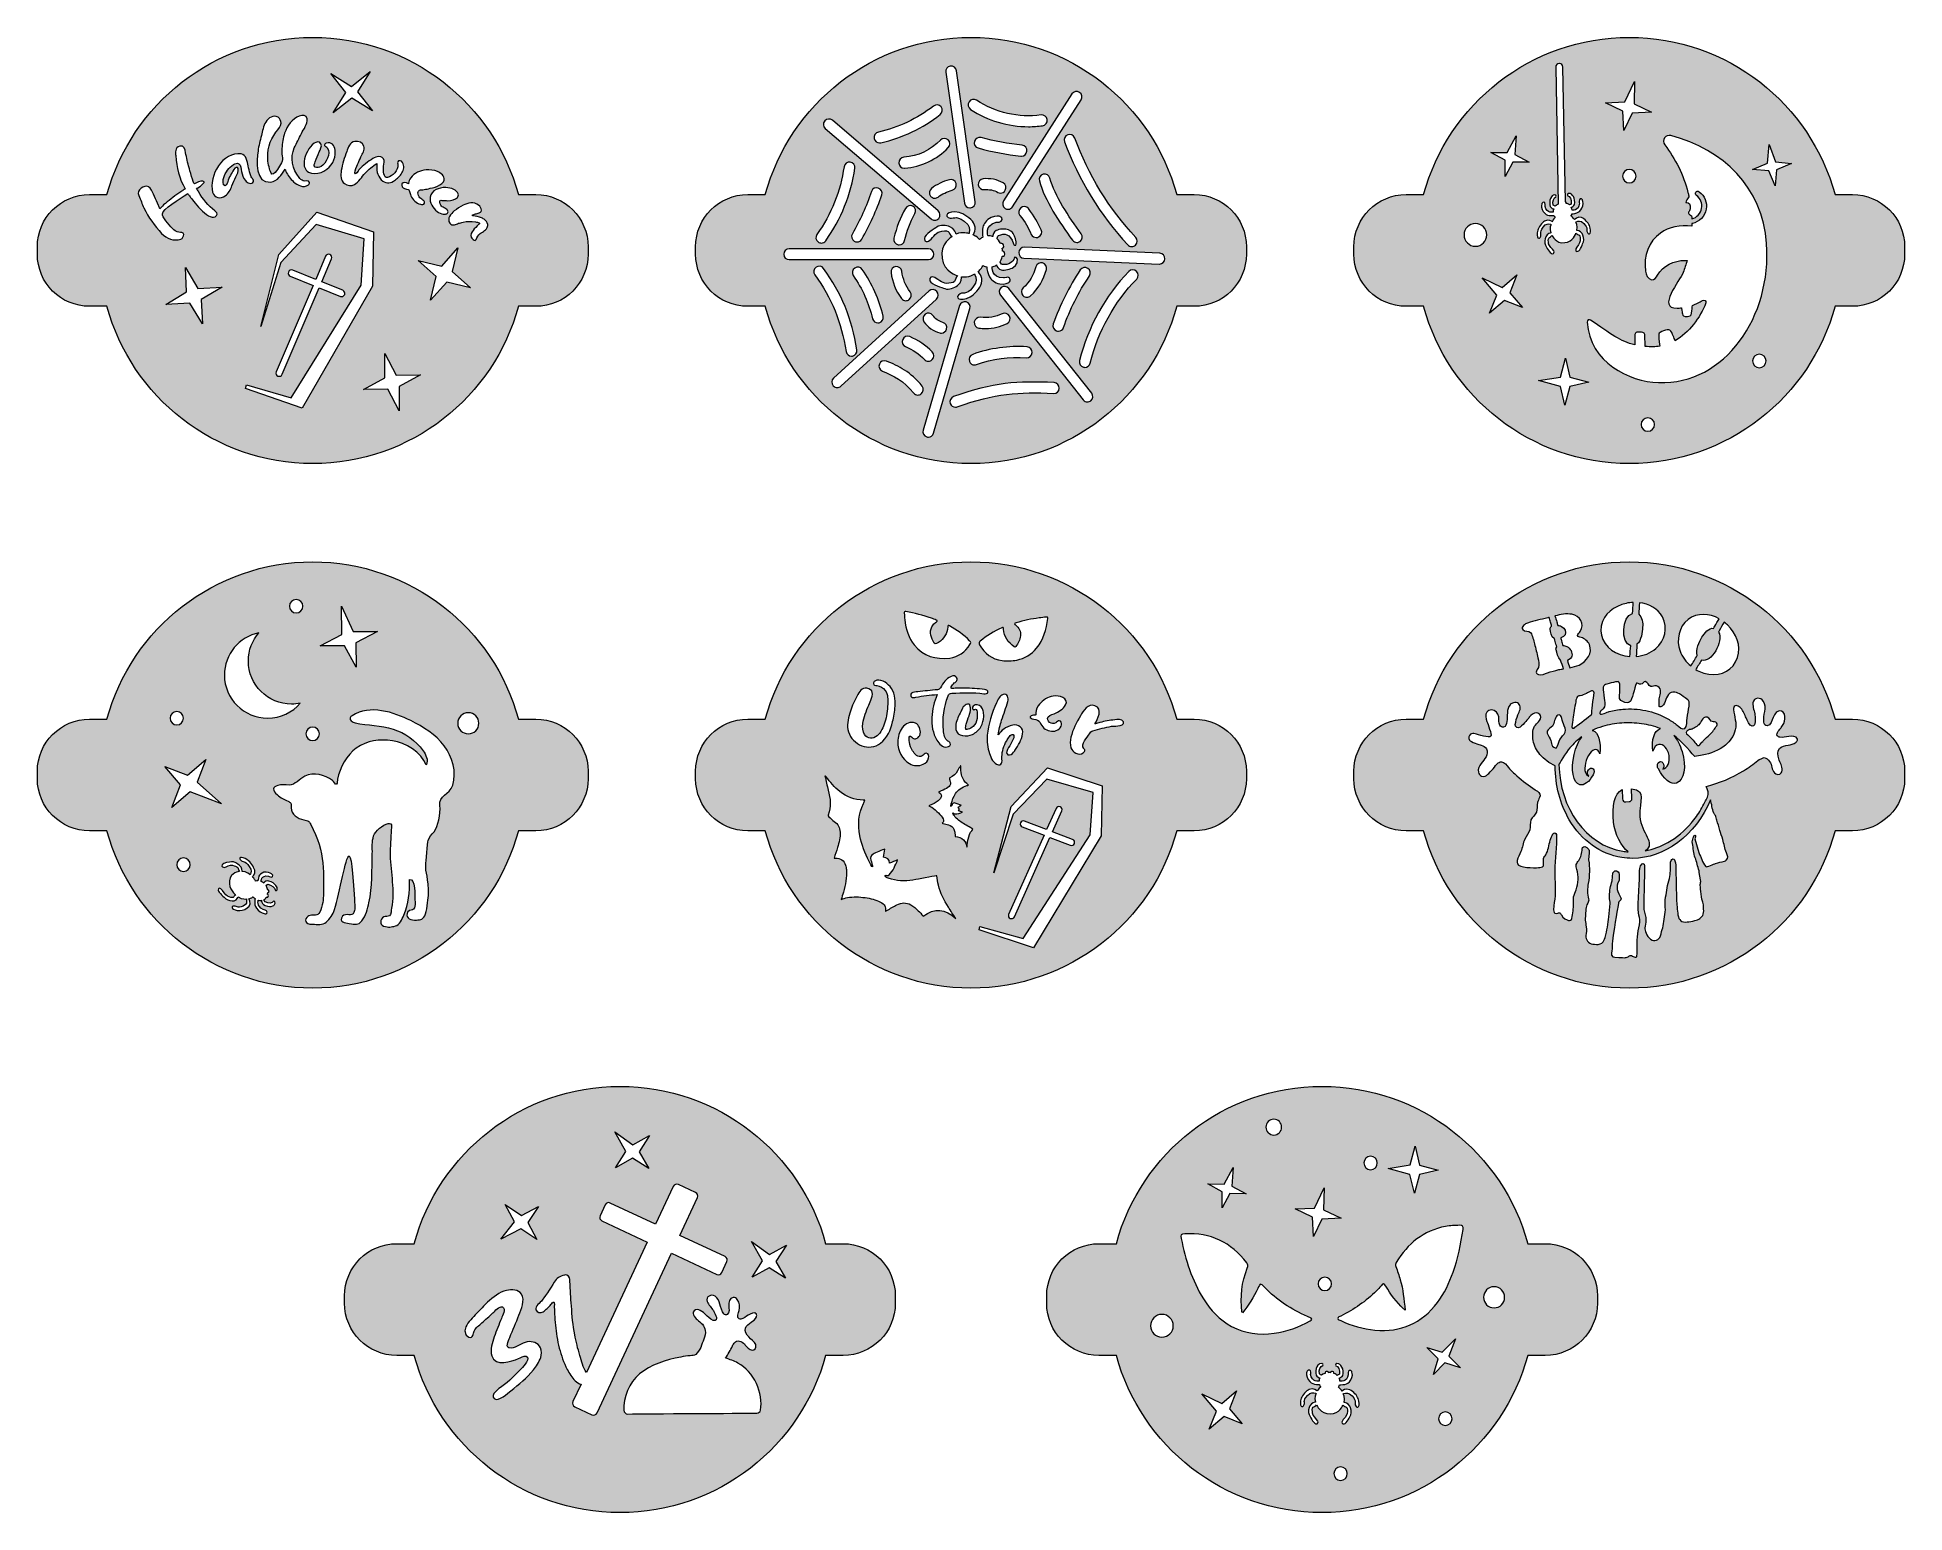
# Model space of a CAD drawing. Header units: inches. Extents: x -258 to 555, y -426 to 216.
import ezdxf

# ---------------------------------------------------------------- set-up
doc = ezdxf.new("R2010")
doc.units = ezdxf.units.IN
doc.header["$MEASUREMENT"] = 0
doc.layers.add('Layer', color=7, linetype='Continuous')

msp = doc.modelspace()

# ---------------------------------------------------------------- hatches: boundary and pattern name
at = {"layer": 'Layer', "true_color": 0x181a1c}
h = msp.add_hatch(color=250, dxfattribs=at)
h.dxf.hatch_style = 2
edge = h.paths.add_edge_path()
edge.add_spline(control_points=[(-41.12, 147.95), (-41.12, 147.95), (-48.74, 147.95), (-48.74, 147.95), (-59.44, 187.43), (-95.51, 216.48), (-138.38, 216.48), (-181.25, 216.48), (-217.33, 187.43), (-228.03, 147.95), (-228.03, 147.95), (-235.64, 147.95), (-235.64, 147.95), (-248.2, 147.95), (-258.38, 137.77), (-258.38, 125.21), (-258.38, 125.21), (-258.38, 122), (-258.38, 122), (-258.38, 109.44), (-248.2, 99.26), (-235.64, 99.26), (-235.64, 99.26), (-228.03, 99.26), (-228.03, 99.26), (-217.33, 59.78), (-181.25, 30.73), (-138.38, 30.73), (-95.51, 30.73), (-59.44, 59.78), (-48.74, 99.26), (-48.74, 99.26), (-41.12, 99.26), (-41.12, 99.26), (-28.56, 99.26), (-18.38, 109.44), (-18.38, 122), (-18.38, 122), (-18.38, 125.21), (-18.38, 125.21), (-18.38, 137.77), (-28.56, 147.95), (-41.12, 147.95)], knot_values=[0, 0, 0, 0, 1, 1, 1, 2, 2, 2, 3, 3, 3, 4, 4, 4, 5, 5, 5, 6, 6, 6, 7, 7, 7, 8, 8, 8, 9, 9, 9, 10, 10, 10, 11, 11, 11, 12, 12, 12, 13, 13, 13, 14, 14, 14, 14], degree=3, periodic=1)
edge = h.paths.add_edge_path()
edge.add_spline(control_points=[(-76.94, 150.21), (-75.97, 149.74), (-75.26, 149.02), (-74.99, 148.27), (-74.77, 147.64), (-74.91, 147.08), (-75.32, 146.68), (-76.27, 145.75), (-77.78, 145.29), (-79.81, 145.3), (-80.39, 145.3), (-80.99, 145.32), (-81.58, 145.37), (-82.25, 145.43), (-82.86, 145.73), (-83, 145.12), (-83.13, 144.53), (-82.76, 143.42), (-82.26, 142.92), (-81.84, 142.5), (-81.26, 142.26), (-80.73, 141.98), (-80.19, 141.71), (-79.64, 141.31), (-79.46, 140.78), (-79.29, 140.28), (-79.55, 139.8), (-79.97, 139.57), (-80.12, 139.49), (-80.84, 139.3), (-81.47, 139.43), (-82.41, 139.61), (-83.36, 140.04), (-84.13, 140.62), (-86.04, 142.05), (-87.55, 144.51), (-87.2, 146.88), (-86.99, 148.27), (-86.08, 149.4), (-84.6, 150.15), (-83.48, 150.72), (-82.06, 151.03), (-80.32, 151.02), (-79.2, 151.01), (-78.08, 150.76), (-76.94, 150.21)], knot_values=[0, 0, 0, 0, 1, 1, 1, 2, 2, 2, 3, 3, 3, 4, 4, 4, 5, 5, 5, 6, 6, 6, 7, 7, 7, 8, 8, 8, 9, 9, 9, 10, 10, 10, 11, 11, 11, 12, 12, 12, 13, 13, 13, 14, 14, 14, 15, 15, 15, 15], degree=3, periodic=1)
edge = h.paths.add_edge_path()
edge.add_spline(control_points=[(-96.67, 152.64), (-96.64, 152.74), (-96.61, 152.84), (-96.59, 152.95), (-96.49, 153.76), (-96.16, 154.48), (-95.66, 155.19), (-94.12, 157.41), (-91.61, 158.42), (-89, 158.67), (-87.32, 158.83), (-85.57, 158.71), (-84, 158.03), (-82.62, 157.42), (-80.71, 156.03), (-81.09, 154.25), (-81.59, 151.95), (-86.04, 150.91), (-87.95, 150.49), (-88.76, 150.31), (-89.58, 150.16), (-90.4, 150.05), (-91.02, 149.97), (-91.89, 150.08), (-92.29, 149.5), (-92.45, 149.26), (-92.52, 148.97), (-92.52, 148.68), (-92.55, 147.86), (-92.23, 147.11), (-91.63, 146.55), (-91.11, 146.07), (-90.49, 145.73), (-89.99, 145.23), (-89.67, 144.91), (-89.5, 144.57), (-89.68, 144.16), (-89.97, 143.52), (-90.85, 143.59), (-91.41, 143.74), (-93.23, 144.22), (-94.85, 145.71), (-95.65, 147.39), (-95.82, 147.74), (-96.26, 150.02), (-96.53, 150.08), (-96.57, 150.08), (-98.32, 150.38), (-98.96, 150.89), (-99.66, 151.46), (-99.95, 152.57), (-98.97, 153.04), (-98, 153.52), (-96.68, 152.63), (-96.67, 152.64)], knot_values=[0, 0, 0, 0, 1, 1, 1, 2, 2, 2, 3, 3, 3, 4, 4, 4, 5, 5, 5, 6, 6, 6, 7, 7, 7, 8, 8, 8, 9, 9, 9, 10, 10, 10, 11, 11, 11, 12, 12, 12, 13, 13, 13, 14, 14, 14, 15, 15, 15, 16, 16, 16, 17, 17, 17, 18, 18, 18, 18], degree=3, periodic=1)
edge = h.paths.add_edge_path()
edge.add_spline(control_points=[(-109.53, 164.53), (-108.47, 164.5), (-107.5, 163.9), (-107.29, 162.81), (-107.09, 161.76), (-107.47, 160.64), (-107.58, 159.6), (-107.68, 158.58), (-107.52, 154.96), (-105.75, 155.39), (-103.7, 155.88), (-100.99, 158.6), (-101.24, 160.83), (-101.31, 161.42), (-101.66, 162.29), (-100.97, 162.63), (-100.08, 163.06), (-99.2, 162.17), (-98.93, 161.39), (-98.38, 159.81), (-98.89, 158.18), (-99.84, 156.89), (-100.75, 155.66), (-101.92, 154.53), (-103.24, 153.75), (-104.89, 152.78), (-106.75, 152.66), (-108.49, 154.44), (-110.37, 156.37), (-110.64, 158.77), (-110.44, 161.32), (-110.43, 161.39), (-110.42, 161.46), (-110.41, 161.53), (-112.23, 160.38), (-114.1, 158.9), (-115.52, 157.32), (-117.03, 155.64), (-118.24, 153.47), (-120.23, 152.3), (-121.45, 151.58), (-123.36, 151.87), (-124.51, 152.72), (-126.34, 154.05), (-126.19, 156.43), (-125.92, 158.44), (-125.52, 161.27), (-124.46, 163.98), (-123.57, 166.68), (-123.03, 168.33), (-122.15, 170.9), (-120.08, 171.06), (-118.46, 171.18), (-116.48, 170.88), (-116.03, 169.01), (-115.65, 167.41), (-116.7, 165.81), (-117.35, 164.43), (-117.87, 163.33), (-118.38, 162.23), (-118.83, 161.1), (-119.21, 160.18), (-120.14, 158.51), (-120.03, 157.5), (-119.88, 156.02), (-118.57, 158.41), (-118.21, 158.8), (-116.43, 160.69), (-114.29, 162.28), (-112.12, 163.68), (-111.47, 164.1), (-110.47, 164.56), (-109.53, 164.53)], knot_values=[0, 0, 0, 0, 1, 1, 1, 2, 2, 2, 3, 3, 3, 4, 4, 4, 5, 5, 5, 6, 6, 6, 7, 7, 7, 8, 8, 8, 9, 9, 9, 10, 10, 10, 11, 11, 11, 12, 12, 12, 13, 13, 13, 14, 14, 14, 15, 15, 15, 16, 16, 16, 17, 17, 17, 18, 18, 18, 19, 19, 19, 20, 20, 20, 21, 21, 21, 22, 22, 22, 23, 23, 23, 24, 24, 24, 24], degree=3, periodic=1)
h.paths.add_polyline_path([(-121.53, 195.09), (-113.27, 201.58), (-118.86, 192.69), (-112.37, 184.43), (-121.26, 190.01), (-129.52, 183.53), (-123.94, 192.42), (-130.43, 200.68)])
edge = h.paths.add_edge_path()
edge.add_spline(control_points=[(-137.75, 170.31), (-136.88, 170.92), (-135.41, 171.33), (-134.81, 170.13), (-134.24, 169.01), (-135.05, 167.56), (-135.5, 166.53), (-136.12, 165.13), (-136.89, 163.78), (-137.28, 162.28), (-137.5, 161.47), (-138.15, 160.65), (-137.28, 159.97), (-136.57, 159.41), (-135.46, 159.75), (-134.76, 160.19), (-132.54, 161.62), (-130.33, 165.79), (-132.02, 168.33), (-132.32, 168.79), (-132.89, 168.96), (-133.18, 169.4), (-133.43, 169.79), (-133.02, 170.26), (-132.48, 170.41), (-130.19, 171.01), (-128.89, 169.4), (-128.64, 167.29), (-128.56, 166.67), (-128.55, 166.05), (-128.61, 165.44), (-128.76, 163.81), (-129.35, 162.24), (-130.33, 160.91), (-132.44, 158.05), (-136.75, 156.07), (-140.17, 157.73), (-141.85, 158.55), (-142.35, 160.66), (-142.12, 162.39), (-141.73, 165.28), (-140.2, 168.62), (-137.75, 170.31)], knot_values=[0, 0, 0, 0, 1, 1, 1, 2, 2, 2, 3, 3, 3, 4, 4, 4, 5, 5, 5, 6, 6, 6, 7, 7, 7, 8, 8, 8, 9, 9, 9, 10, 10, 10, 11, 11, 11, 12, 12, 12, 13, 13, 13, 14, 14, 14, 14], degree=3, periodic=1)
edge = h.paths.add_edge_path()
edge.add_spline(control_points=[(-162.22, 166.95), (-161.92, 169.24), (-161.32, 171.43), (-160.76, 173.66), (-160.26, 175.66), (-159.85, 177.75), (-158.82, 179.56), (-157.78, 181.35), (-155.54, 182.96), (-153.46, 181.63), (-152.64, 181.1), (-152.13, 180.12), (-152.16, 179.14), (-152.2, 177.67), (-153.33, 176.5), (-154.26, 175.35), (-154.31, 175.28), (-154.37, 175.21), (-154.43, 175.14), (-157.19, 171.58), (-158.39, 166.91), (-157.88, 162.45), (-157.76, 161.34), (-157.52, 160.24), (-157.17, 159.17), (-157.02, 158.71), (-156.65, 157.17), (-156.18, 156.92), (-155.35, 156.48), (-154.16, 158.3), (-153.76, 158.85), (-153.09, 159.77), (-152.47, 160.74), (-151.93, 161.75), (-151.43, 162.69), (-151.55, 163.79), (-151.69, 164.81), (-151.84, 165.88), (-151.84, 166.93), (-151.8, 168.02), (-151.71, 170.32), (-151.39, 172.62), (-150.62, 174.79), (-149.53, 177.85), (-147.34, 181.03), (-144.21, 182.2), (-142.97, 182.66), (-140.92, 182.66), (-140.76, 180.95), (-140.55, 178.73), (-142.36, 176.4), (-143.3, 174.53), (-144.35, 172.46), (-145.44, 170.42), (-146.39, 168.31), (-148.27, 164.12), (-147.19, 158.98), (-144.35, 155.47), (-143.86, 154.86), (-143.24, 154.16), (-142.47, 153.89), (-141.74, 153.64), (-139.96, 154.59), (-139.8, 153.23), (-139.74, 152.79), (-139.94, 152.43), (-140.27, 152.17), (-142.27, 150.53), (-145.11, 152.11), (-146.71, 153.53), (-148.2, 154.85), (-149.32, 156.43), (-150.03, 158.08), (-150.16, 158.39), (-150.31, 158.73), (-150.44, 159.05), (-151.76, 156.77), (-153.81, 153.71), (-156.66, 153.4), (-163.55, 152.64), (-162.8, 162.66), (-162.22, 166.95)], knot_values=[0, 0, 0, 0, 1, 1, 1, 2, 2, 2, 3, 3, 3, 4, 4, 4, 5, 5, 5, 6, 6, 6, 7, 7, 7, 8, 8, 8, 9, 9, 9, 10, 10, 10, 11, 11, 11, 12, 12, 12, 13, 13, 13, 14, 14, 14, 15, 15, 15, 16, 16, 16, 17, 17, 17, 18, 18, 18, 19, 19, 19, 20, 20, 20, 21, 21, 21, 22, 22, 22, 23, 23, 23, 24, 24, 24, 25, 25, 25, 26, 26, 26, 27, 27, 27, 27], degree=3, periodic=1)
edge = h.paths.add_edge_path()
edge.add_spline(control_points=[(-204.21, 131.03), (-207.33, 134.4), (-209.99, 138.06), (-211.91, 142.16), (-212.7, 143.87), (-213.43, 145.71), (-214.15, 147.51), (-214.27, 147.79), (-214.38, 148.08), (-214.4, 148.41), (-214.49, 150.67), (-210.75, 152.9), (-209.23, 150.73), (-207.66, 148.5), (-206.75, 145.84), (-205.65, 143.19), (-205.46, 142.73), (-205.25, 142.26), (-205.02, 141.79), (-204.27, 142.51), (-203.52, 143.25), (-202.78, 143.96), (-202.75, 143.98), (-202.73, 144), (-202.71, 144.01), (-202.66, 144.06), (-202.63, 144.08), (-202.58, 144.12), (-200.38, 145.86), (-198.19, 147.63), (-195.92, 149.17), (-195.43, 149.5), (-194.91, 149.82), (-194.4, 150.15), (-194.3, 150.22), (-194.19, 150.29), (-194.08, 150.37), (-194.05, 150.4), (-194.02, 150.42), (-193.99, 150.44), (-193.99, 150.45), (-194, 150.46), (-194, 150.47), (-196.61, 154.87), (-197.58, 159.76), (-198.06, 164.96), (-198.16, 166.02), (-198.56, 168.4), (-196.3, 169.07), (-194.54, 169.59), (-194.01, 167.52), (-193.77, 166.22), (-193.35, 163.99), (-192.85, 161.82), (-192.24, 159.63), (-192.09, 159.06), (-190.28, 152.51), (-189.92, 152.66), (-188.93, 153.07), (-187.32, 154.14), (-186.2, 153.86), (-185.69, 153.73), (-185.57, 153.47), (-185.66, 153.18), (-185.8, 152.74), (-188.81, 150.43), (-188.98, 150.7), (-188.67, 150.21), (-188.39, 149.71), (-188.12, 149.23), (-186.32, 146.08), (-183.97, 142.99), (-181, 140.86), (-180.35, 140.39), (-179.68, 139.66), (-180.35, 138.82), (-183.04, 135.43), (-190.11, 144.73), (-191.61, 146.7), (-191.92, 147.12), (-192.23, 147.55), (-192.51, 147.99), (-192.62, 148.16), (-192.67, 148.24), (-192.77, 148.4), (-192.78, 148.4), (-192.79, 148.39), (-192.8, 148.39), (-196.5, 145.92), (-203.8, 141.65), (-203.91, 139.56), (-203.98, 138.22), (-201.36, 135.06), (-199.51, 133.14), (-198.77, 132.37), (-197.82, 131.71), (-196.71, 131.51), (-195.95, 131.37), (-194.64, 131.58), (-194.55, 130.51), (-194.5, 129.9), (-195.13, 128.78), (-195.82, 128.55), (-198.95, 127.53), (-202.02, 128.68), (-204.21, 131.03)], knot_values=[0, 0, 0, 0, 1, 1, 1, 2, 2, 2, 3, 3, 3, 4, 4, 4, 5, 5, 5, 6, 6, 6, 7, 7, 7, 8, 8, 8, 9, 9, 9, 10, 10, 10, 11, 11, 11, 12, 12, 12, 13, 13, 13, 14, 14, 14, 15, 15, 15, 16, 16, 16, 17, 17, 17, 18, 18, 18, 19, 19, 19, 20, 20, 20, 21, 21, 21, 22, 22, 22, 23, 23, 23, 24, 24, 24, 25, 25, 25, 26, 26, 26, 27, 27, 27, 28, 28, 28, 29, 29, 29, 30, 30, 30, 31, 31, 31, 32, 32, 32, 33, 33, 33, 34, 34, 34, 35, 35, 35, 35], degree=3, periodic=1)
h.paths.add_polyline_path([(-186.4, 91.58), (-191.86, 100.66), (-202.43, 100.12), (-193.35, 105.57), (-193.89, 116.15), (-188.44, 107.07), (-177.87, 107.61), (-186.94, 102.16)])
edge = h.paths.add_edge_path()
edge.add_spline(control_points=[(-169.37, 157.97), (-169.57, 158.98), (-169.55, 160.83), (-170.53, 161.41), (-171.25, 161.84), (-172.17, 161.47), (-172.87, 161.01), (-174.9, 159.7), (-176.44, 157.67), (-177.16, 155.37), (-177.38, 154.66), (-177.86, 151.86), (-176.57, 151.7), (-175.79, 151.6), (-175.24, 154.41), (-174.95, 155.03), (-174.53, 155.91), (-174.05, 156.77), (-173.51, 157.59), (-173.12, 158.19), (-172.45, 159.53), (-171.71, 159.76), (-171.25, 159.9), (-170.98, 159.61), (-170.88, 159.31), (-170.5, 158.15), (-171.39, 156.81), (-171.91, 155.67), (-172.5, 154.39), (-173.03, 153.08), (-173.56, 151.77), (-174.22, 150.15), (-175.05, 148.42), (-176.49, 147.36), (-178.43, 145.94), (-181.38, 146.5), (-182.02, 149.03), (-183.79, 156.05), (-177.59, 166.82), (-169.52, 165.68), (-167.33, 165.37), (-166.94, 162.21), (-166.53, 160.49), (-166.25, 159.3), (-166.04, 158.09), (-165.65, 156.93), (-165.46, 156.35), (-165.22, 155.79), (-164.91, 155.27), (-164.65, 154.85), (-164.11, 154.38), (-164.15, 153.86), (-164.15, 153.8), (-164.16, 153.74), (-164.18, 153.68), (-164.71, 152.03), (-167.06, 153.16), (-167.74, 154.04), (-168.62, 155.17), (-169.09, 156.59), (-169.37, 157.97)], knot_values=[0, 0, 0, 0, 1, 1, 1, 2, 2, 2, 3, 3, 3, 4, 4, 4, 5, 5, 5, 6, 6, 6, 7, 7, 7, 8, 8, 8, 9, 9, 9, 10, 10, 10, 11, 11, 11, 12, 12, 12, 13, 13, 13, 14, 14, 14, 15, 15, 15, 16, 16, 16, 17, 17, 17, 18, 18, 18, 19, 19, 19, 20, 20, 20, 20], degree=3, periodic=1)
h.paths.add_polyline_path([(-142.99, 54.82), (-167.64, 63.48), (-167.25, 65.06), (-147.73, 59.31), (-117.33, 108.46), (-115.89, 128.66), (-136.91, 134.86), (-152.25, 118.31), (-160.97, 90.43), (-153.18, 121.9), (-136.59, 140.36), (-111.94, 131.7), (-112.29, 108.04)])
edge = h.paths.add_edge_path()
edge.add_spline(control_points=[(-148.15, 112.36), (-148.5, 112.49), (-148.76, 112.75), (-148.9, 113.06), (-149.07, 113.41), (-149.1, 113.82), (-148.94, 114.21), (-148.65, 114.94), (-147.82, 115.3), (-147.09, 115), (-147.09, 115), (-137.09, 110.99), (-137.09, 110.99), (-137.09, 110.99), (-132.78, 121.09), (-132.78, 121.09), (-132.47, 121.82), (-131.63, 122.15), (-130.91, 121.84), (-130.18, 121.53), (-129.85, 120.7), (-130.15, 119.97), (-130.15, 119.97), (-134.44, 109.93), (-134.44, 109.93), (-134.44, 109.93), (-125.25, 106.24), (-125.25, 106.24), (-124.52, 105.95), (-124.16, 105.12), (-124.45, 104.39), (-124.75, 103.66), (-125.58, 103.3), (-126.31, 103.6), (-126.31, 103.6), (-135.56, 107.31), (-135.56, 107.31), (-135.56, 107.31), (-151.66, 69.62), (-151.66, 69.62), (-151.97, 68.9), (-152.8, 68.56), (-153.53, 68.87), (-153.86, 69.01), (-154.11, 69.26), (-154.25, 69.56), (-154.42, 69.92), (-154.45, 70.35), (-154.28, 70.74), (-154.28, 70.74), (-138.21, 108.37), (-138.21, 108.37), (-138.21, 108.37), (-148.15, 112.36), (-148.15, 112.36)], knot_values=[0, 0, 0, 0, 1, 1, 1, 2, 2, 2, 3, 3, 3, 4, 4, 4, 5, 5, 5, 6, 6, 6, 7, 7, 7, 8, 8, 8, 9, 9, 9, 10, 10, 10, 11, 11, 11, 12, 12, 12, 13, 13, 13, 14, 14, 14, 15, 15, 15, 16, 16, 16, 17, 17, 17, 18, 18, 18, 18], degree=3, periodic=1)
h.paths.add_polyline_path([(-100.65, 53.75), (-105.67, 63.08), (-116.26, 63.04), (-106.93, 68.06), (-106.97, 78.65), (-101.96, 69.32), (-91.37, 69.36), (-100.69, 64.34)])
h.paths.add_polyline_path([(-79.97, 109.85), (-87, 101.94), (-84.52, 112.23), (-92.43, 119.27), (-82.14, 116.78), (-75.1, 124.7), (-77.59, 114.4), (-69.67, 107.37)])
edge = h.paths.add_edge_path()
edge.add_spline(control_points=[(-62.12, 134.41), (-62.14, 133.83), (-62.36, 133.31), (-62.71, 132.99), (-62.96, 132.77), (-63.21, 132.55), (-63.45, 132.31), (-64.03, 131.74), (-64.82, 131.5), (-65.44, 130.98), (-66.21, 130.33), (-66.76, 129.38), (-67.12, 128.4), (-67.13, 128.38), (-67.14, 128.36), (-67.15, 128.35), (-67.36, 127.95), (-67.71, 127.93), (-68.06, 128.1), (-68.56, 128.33), (-69.08, 128.92), (-69.31, 129.38), (-69.83, 130.41), (-69.04, 131.74), (-68.52, 132.36), (-67.79, 133.24), (-66.92, 134.15), (-66.07, 134.88), (-65.95, 134.99), (-65.82, 135.11), (-65.71, 135.23), (-65.56, 135.38), (-65.62, 135.63), (-65.82, 135.69), (-66.38, 135.88), (-66.9, 135.98), (-67.43, 136.05), (-69.33, 136.33), (-71.18, 136.31), (-72.87, 135.94), (-73.56, 135.8), (-74.22, 135.6), (-74.89, 135.44), (-75.53, 135.28), (-76, 134.83), (-76.65, 134.71), (-77.31, 134.59), (-78.12, 134.91), (-78.61, 135.48), (-79.36, 136.35), (-79.18, 137.68), (-78.74, 138.42), (-78.2, 139.31), (-77.49, 140.13), (-76.68, 140.81), (-75.51, 141.79), (-74.08, 142.64), (-72.87, 143.29), (-70.79, 144.42), (-68.17, 144.86), (-66.14, 143.36), (-65.39, 142.82), (-64.8, 141.94), (-64.78, 141.18), (-64.75, 140.23), (-65.59, 140.07), (-66.33, 139.84), (-66.83, 139.7), (-67.33, 139.55), (-67.82, 139.39), (-68.07, 139.31), (-68.32, 139.23), (-68.57, 139.14), (-68.68, 139.1), (-68.76, 139.09), (-68.78, 138.97), (-68.83, 138.7), (-68.61, 138.71), (-68.42, 138.7), (-67.29, 138.62), (-66.02, 138.32), (-64.83, 137.84), (-64.33, 137.63), (-63.78, 137.31), (-63.26, 136.86), (-63.24, 136.85), (-63.23, 136.83), (-63.21, 136.82), (-62.37, 135.99), (-61.98, 135.13), (-62.12, 134.41)], knot_values=[0, 0, 0, 0, 1, 1, 1, 2, 2, 2, 3, 3, 3, 4, 4, 4, 5, 5, 5, 6, 6, 6, 7, 7, 7, 8, 8, 8, 9, 9, 9, 10, 10, 10, 11, 11, 11, 12, 12, 12, 13, 13, 13, 14, 14, 14, 15, 15, 15, 16, 16, 16, 17, 17, 17, 18, 18, 18, 19, 19, 19, 20, 20, 20, 21, 21, 21, 22, 22, 22, 23, 23, 23, 24, 24, 24, 25, 25, 25, 26, 26, 26, 27, 27, 27, 28, 28, 28, 29, 29, 29, 30, 30, 30, 30], degree=3, periodic=1)
h = msp.add_hatch(color=250, dxfattribs=at)
h.dxf.hatch_style = 2
edge = h.paths.add_edge_path()
edge.add_spline(control_points=[(245.76, 147.95), (245.76, 147.95), (238.15, 147.95), (238.15, 147.95), (227.45, 187.43), (191.37, 216.48), (148.5, 216.48), (105.63, 216.48), (69.55, 187.43), (58.85, 147.95), (58.85, 147.95), (51.24, 147.95), (51.24, 147.95), (38.68, 147.95), (28.5, 137.77), (28.5, 125.21), (28.5, 125.21), (28.5, 122), (28.5, 122), (28.5, 109.44), (38.68, 99.26), (51.24, 99.26), (51.24, 99.26), (58.85, 99.26), (58.85, 99.26), (69.55, 59.78), (105.63, 30.73), (148.5, 30.73), (191.37, 30.73), (227.45, 59.78), (238.15, 99.26), (238.15, 99.26), (245.76, 99.26), (245.76, 99.26), (258.32, 99.26), (268.5, 109.44), (268.5, 122), (268.5, 122), (268.5, 125.21), (268.5, 125.21), (268.5, 137.77), (258.32, 147.95), (245.76, 147.95)], knot_values=[0, 0, 0, 0, 1, 1, 1, 2, 2, 2, 3, 3, 3, 4, 4, 4, 5, 5, 5, 6, 6, 6, 7, 7, 7, 8, 8, 8, 9, 9, 9, 10, 10, 10, 11, 11, 11, 12, 12, 12, 13, 13, 13, 14, 14, 14, 14], degree=3, periodic=1)
edge = h.paths.add_edge_path()
edge.add_spline(control_points=[(220.28, 129.3), (221.17, 128.34), (221.11, 126.84), (220.16, 125.95), (219.7, 125.52), (219.12, 125.31), (218.54, 125.31), (217.91, 125.31), (217.27, 125.57), (216.8, 126.07), (204.84, 138.95), (195.31, 154.48), (189.26, 170.98), (188.81, 172.21), (189.44, 173.57), (190.67, 174.02), (191.9, 174.47), (193.26, 173.84), (193.71, 172.61), (199.55, 156.7), (208.74, 141.72), (220.28, 129.3)], knot_values=[0, 0, 0, 0, 1, 1, 1, 2, 2, 2, 3, 3, 3, 4, 4, 4, 5, 5, 5, 6, 6, 6, 7, 7, 7, 7], degree=3, periodic=1)
edge = h.paths.add_edge_path()
edge.add_spline(control_points=[(178.32, 153.92), (177.97, 155.19), (178.72, 156.49), (179.98, 156.83), (181.25, 157.18), (182.55, 156.43), (182.9, 155.17), (185.02, 147.34), (190.99, 138.49), (196.54, 130.86), (197.31, 129.8), (197.08, 128.32), (196.02, 127.55), (195.6, 127.24), (195.11, 127.09), (194.63, 127.09), (193.89, 127.09), (193.17, 127.43), (192.71, 128.07), (186.9, 136.05), (180.65, 145.36), (178.32, 153.92)], knot_values=[0, 0, 0, 0, 1, 1, 1, 2, 2, 2, 3, 3, 3, 4, 4, 4, 5, 5, 5, 6, 6, 6, 7, 7, 7, 7], degree=3, periodic=1)
edge = h.paths.add_edge_path()
edge.add_spline(control_points=[(177.95, 129.47), (177.62, 129.32), (177.28, 129.24), (176.94, 129.24), (176.05, 129.24), (175.2, 129.75), (174.79, 130.61), (173.32, 133.73), (172.25, 135.85), (169.81, 138.91), (168.99, 139.93), (169.16, 141.42), (170.18, 142.24), (171.2, 143.06), (172.69, 142.89), (173.51, 141.87), (176.27, 138.42), (177.56, 135.86), (179.08, 132.62), (179.64, 131.44), (179.13, 130.03), (177.95, 129.47)], knot_values=[0, 0, 0, 0, 1, 1, 1, 2, 2, 2, 3, 3, 3, 4, 4, 4, 5, 5, 5, 6, 6, 6, 7, 7, 7, 7], degree=3, periodic=1)
edge = h.paths.add_edge_path()
edge.add_spline(control_points=[(195.77, 192.5), (196.87, 191.8), (197.19, 190.33), (196.49, 189.23), (196.49, 189.23), (166.64, 142.65), (166.64, 142.65), (166.19, 141.94), (165.42, 141.56), (164.64, 141.56), (164.2, 141.56), (163.76, 141.68), (163.37, 141.93), (162.26, 142.64), (161.94, 144.11), (162.65, 145.21), (162.65, 145.21), (192.49, 191.79), (192.49, 191.79), (193.2, 192.89), (194.67, 193.21), (195.77, 192.5)], knot_values=[0, 0, 0, 0, 1, 1, 1, 2, 2, 2, 3, 3, 3, 4, 4, 4, 5, 5, 5, 6, 6, 6, 7, 7, 7, 7], degree=3, periodic=1)
edge = h.paths.add_edge_path()
edge.add_spline(control_points=[(157.69, 116.48), (157.69, 116.48), (157.31, 111.63), (162.6, 111.61), (162.6, 111.61), (163.49, 111.8), (163.92, 111.89), (165.33, 112.17), (166.32, 110.51), (164.92, 109.61), (164.92, 109.61), (163.26, 108.62), (161.05, 109.03), (158.8, 109.45), (157.14, 111.09), (156.51, 112.14), (155.94, 113.1), (155.35, 115.79), (155.37, 116.35), (155.37, 116.41), (155.38, 116.44), (155.4, 116.45), (155.4, 116.45), (154.16, 116.61), (153.72, 117.05), (153.72, 117.05), (153.36, 116.14), (152.5, 115.27), (152.42, 115.18), (151.55, 114.37), (151.55, 114.37), (151.55, 114.37), (153.95, 112.29), (153.11, 109.37), (152.45, 107.09), (149.87, 104.29), (148.16, 103.4), (143.34, 100.87), (141.02, 103.3), (143.82, 104.75), (145.25, 105.49), (147.27, 103.74), (150.46, 109.33), (151.38, 110.94), (149.97, 113.38), (149.97, 113.38), (149.97, 113.38), (147.53, 111.59), (144.43, 112.17), (144.43, 112.17), (144.43, 112.08), (144.43, 112.08), (144.43, 112.08), (144.55, 109.61), (142.63, 108.26), (141.33, 107.35), (138.78, 106.31), (137.09, 106.96), (136.21, 107.3), (131.16, 108.73), (130.61, 110.4), (130.06, 112.07), (131.57, 112.18), (132.09, 112.01), (133.57, 111.52), (136.18, 109.15), (137.68, 109.26), (139.18, 109.36), (140.85, 109.39), (141.37, 110.1), (141.89, 110.81), (141.79, 112.04), (142.57, 112.67), (142.57, 112.67), (136.68, 114.24), (135.93, 120.26), (134.8, 126.53), (140.32, 129.7), (140.32, 129.7), (139.4, 130.1), (139.19, 131.32), (138.5, 131.88), (137.81, 132.43), (136.19, 132.02), (134.72, 131.73), (133.24, 131.45), (131.33, 128.49), (130.03, 127.63), (129.57, 127.33), (128.08, 127.05), (128.18, 128.8), (128.28, 130.56), (132.79, 133.25), (133.55, 133.8), (135.02, 134.87), (137.75, 134.52), (139.24, 133.97), (141.45, 133.17), (141.97, 130.76), (141.97, 130.76), (141.97, 130.76), (141.99, 130.67), (141.99, 130.67), (144.83, 132.03), (147.65, 130.93), (147.65, 130.93), (147.65, 130.93), (148.39, 133.65), (147.08, 134.96), (142.56, 139.55), (141.05, 137.33), (139.48, 137.67), (136.4, 138.35), (138.02, 141.3), (143.32, 140.1), (145.2, 139.68), (148.42, 137.65), (149.65, 135.62), (151.22, 133.01), (149.43, 130.38), (149.43, 130.38), (149.43, 130.38), (150.48, 129.82), (150.59, 129.76), (151.64, 129.13), (152.22, 128.35), (152.22, 128.35), (152.54, 128.89), (153.69, 129.36), (153.69, 129.36), (153.67, 129.37), (153.65, 129.4), (153.64, 129.46), (153.47, 129.99), (153.35, 132.75), (153.65, 133.81), (153.99, 134.99), (155.17, 137.01), (157.23, 137.99), (159.26, 138.96), (161.12, 138.44), (161.12, 138.44), (162.7, 137.93), (162.18, 136.07), (160.74, 135.98), (160.3, 135.95), (159.4, 135.91), (159.4, 135.91), (154.29, 134.52), (155.91, 129.93), (155.91, 129.93), (157.32, 130.1), (157.99, 129.64), (157.99, 129.64), (157.79, 130.04), (158.52, 131.81), (159.41, 132.27), (160.78, 132.98), (163.53, 133.09), (164.8, 132.55), (166.53, 131.81), (166.97, 130.93), (167.07, 130.76), (167.56, 129.97), (168.26, 127.3), (168.21, 126.51), (168.13, 125.32), (167.1, 126.17), (166.98, 126.53), (165.48, 131.13), (163.16, 131.13), (160.49, 130.18), (160.06, 130.03), (159.85, 128.74), (159.85, 128.74), (160.97, 127.94), (161.29, 126.65), (161.29, 126.65), (161.29, 126.65), (162.49, 126.96), (162.73, 126.02), (163.05, 124.73), (162.09, 124.58), (162.09, 124.58), (162.09, 124.58), (162.17, 124.25), (162.2, 123.98), (162.27, 123.7), (162.28, 123.24), (162.28, 123.24), (162.28, 123.24), (163.25, 123.34), (163.26, 122.02), (163.27, 121.05), (162.04, 121.03), (162.04, 121.03), (162.04, 121.03), (162.06, 119.71), (161.19, 118.64), (161.19, 118.64), (161.73, 117.46), (162.18, 117.42), (165, 117.19), (167.08, 118.7), (167.25, 120.31), (167.32, 120.94), (169.36, 120.77), (168.69, 118.56), (168.63, 118.37), (168.44, 117.41), (166.95, 116.25), (165.87, 115.4), (163.18, 114.79), (161.68, 115.12), (160.69, 115.34), (159.54, 116.86), (159.62, 117.3), (159.62, 117.3), (159.1, 116.67), (157.69, 116.48)], knot_values=[0, 0, 0, 0, 1, 1, 1, 2, 2, 2, 3, 3, 3, 4, 4, 4, 5, 5, 5, 6, 6, 6, 7, 7, 7, 8, 8, 8, 9, 9, 9, 10, 10, 10, 11, 11, 11, 12, 12, 12, 13, 13, 13, 14, 14, 14, 15, 15, 15, 16, 16, 16, 17, 17, 17, 18, 18, 18, 19, 19, 19, 20, 20, 20, 21, 21, 21, 22, 22, 22, 23, 23, 23, 24, 24, 24, 25, 25, 25, 26, 26, 26, 27, 27, 27, 28, 28, 28, 29, 29, 29, 30, 30, 30, 31, 31, 31, 32, 32, 32, 33, 33, 33, 34, 34, 34, 35, 35, 35, 36, 36, 36, 37, 37, 37, 38, 38, 38, 39, 39, 39, 40, 40, 40, 41, 41, 41, 42, 42, 42, 43, 43, 43, 44, 44, 44, 45, 45, 45, 46, 46, 46, 47, 47, 47, 48, 48, 48, 49, 49, 49, 50, 50, 50, 51, 51, 51, 52, 52, 52, 53, 53, 53, 54, 54, 54, 55, 55, 55, 56, 56, 56, 57, 57, 57, 58, 58, 58, 59, 59, 59, 60, 60, 60, 61, 61, 61, 62, 62, 62, 63, 63, 63, 64, 64, 64, 65, 65, 65, 66, 66, 66, 67, 67, 67, 68, 68, 68, 69, 69, 69, 70, 70, 70, 71, 71, 71, 72, 72, 72, 73, 73, 73, 73], degree=3, periodic=1)
edge = h.paths.add_edge_path()
edge.add_spline(control_points=[(164.25, 91.8), (161.44, 90.34), (158.19, 89.58), (154.86, 89.58), (153.9, 89.58), (152.94, 89.64), (151.98, 89.77), (150.68, 89.94), (149.77, 91.14), (149.94, 92.43), (150.11, 93.73), (151.31, 94.64), (152.6, 94.47), (155.94, 94.03), (159.3, 94.57), (162.05, 96.01), (163.21, 96.62), (164.65, 96.17), (165.25, 95), (165.86, 93.84), (165.41, 92.41), (164.25, 91.8)], knot_values=[0, 0, 0, 0, 1, 1, 1, 2, 2, 2, 3, 3, 3, 4, 4, 4, 5, 5, 5, 6, 6, 6, 7, 7, 7, 7], degree=3, periodic=1)
edge = h.paths.add_edge_path()
edge.add_spline(control_points=[(172.94, 81.6), (174.25, 81.51), (175.23, 80.38), (175.14, 79.07), (175.05, 77.76), (173.93, 76.78), (172.61, 76.87), (165.29, 77.37), (157.76, 76.33), (150.85, 73.84), (150.58, 73.74), (150.31, 73.69), (150.04, 73.69), (149.07, 73.69), (148.16, 74.3), (147.81, 75.26), (147.37, 76.5), (148.01, 77.85), (149.24, 78.3), (156.76, 81.01), (164.96, 82.15), (172.94, 81.6)], knot_values=[0, 0, 0, 0, 1, 1, 1, 2, 2, 2, 3, 3, 3, 4, 4, 4, 5, 5, 5, 6, 6, 6, 7, 7, 7, 7], degree=3, periodic=1)
edge = h.paths.add_edge_path()
edge.add_spline(control_points=[(127.99, 92.55), (127.23, 93.62), (127.48, 95.1), (128.55, 95.86), (129.62, 96.61), (131.1, 96.36), (131.86, 95.29), (132.89, 93.83), (134.48, 92.73), (136.21, 92.26), (137.47, 91.92), (138.22, 90.62), (137.88, 89.35), (137.59, 88.3), (136.63, 87.6), (135.59, 87.6), (135.38, 87.6), (135.18, 87.63), (134.97, 87.68), (132.15, 88.44), (129.67, 90.17), (127.99, 92.55)], knot_values=[0, 0, 0, 0, 1, 1, 1, 2, 2, 2, 3, 3, 3, 4, 4, 4, 5, 5, 5, 6, 6, 6, 7, 7, 7, 7], degree=3, periodic=1)
edge = h.paths.add_edge_path()
edge.add_spline(control_points=[(131.57, 76.01), (131.11, 75.56), (130.51, 75.34), (129.92, 75.34), (129.3, 75.34), (128.68, 75.59), (128.21, 76.07), (125.91, 78.46), (123.07, 80.4), (120, 81.68), (118.79, 82.19), (118.22, 83.58), (118.73, 84.79), (119.23, 85.99), (120.62, 86.57), (121.83, 86.06), (125.49, 84.53), (128.88, 82.22), (131.63, 79.36), (132.54, 78.42), (132.51, 76.92), (131.57, 76.01)], knot_values=[0, 0, 0, 0, 1, 1, 1, 2, 2, 2, 3, 3, 3, 4, 4, 4, 5, 5, 5, 6, 6, 6, 7, 7, 7, 7], degree=3, periodic=1)
edge = h.paths.add_edge_path()
edge.add_spline(control_points=[(134.12, 146.85), (133.69, 146.53), (133.19, 146.38), (132.7, 146.38), (131.98, 146.38), (131.26, 146.7), (130.8, 147.33), (130.01, 148.38), (130.23, 149.86), (131.28, 150.65), (133.59, 152.38), (136.28, 153.69), (139.07, 154.44), (140.33, 154.78), (141.63, 154.03), (141.97, 152.76), (142.31, 151.5), (141.56, 150.2), (140.3, 149.86), (138.09, 149.26), (135.95, 148.22), (134.12, 146.85)], knot_values=[0, 0, 0, 0, 1, 1, 1, 2, 2, 2, 3, 3, 3, 4, 4, 4, 5, 5, 5, 6, 6, 6, 7, 7, 7, 7], degree=3, periodic=1)
edge = h.paths.add_edge_path()
edge.add_spline(control_points=[(151.65, 168.26), (150.39, 168.61), (149.65, 169.91), (150, 171.18), (150.35, 172.44), (151.65, 173.18), (152.92, 172.83), (158.74, 171.21), (164.73, 170.08), (170.74, 169.46), (172.04, 169.33), (172.99, 168.16), (172.86, 166.86), (172.73, 165.64), (171.7, 164.73), (170.5, 164.73), (170.42, 164.73), (170.34, 164.73), (170.26, 164.74), (163.98, 165.39), (157.72, 166.57), (151.65, 168.26)], knot_values=[0, 0, 0, 0, 1, 1, 1, 2, 2, 2, 3, 3, 3, 4, 4, 4, 5, 5, 5, 6, 6, 6, 7, 7, 7, 7], degree=3, periodic=1)
edge = h.paths.add_edge_path()
edge.add_spline(control_points=[(163.46, 149.83), (163.03, 149.05), (162.22, 148.61), (161.39, 148.61), (161, 148.61), (160.6, 148.71), (160.24, 148.91), (158.45, 149.9), (156.34, 150.33), (154.31, 150.1), (153.01, 149.95), (151.84, 150.89), (151.69, 152.19), (151.55, 153.5), (152.49, 154.67), (153.79, 154.81), (156.79, 155.15), (159.9, 154.53), (162.54, 153.06), (163.69, 152.42), (164.1, 150.98), (163.46, 149.83)], knot_values=[0, 0, 0, 0, 1, 1, 1, 2, 2, 2, 3, 3, 3, 4, 4, 4, 5, 5, 5, 6, 6, 6, 7, 7, 7, 7], degree=3, periodic=1)
edge = h.paths.add_edge_path()
edge.add_spline(control_points=[(147.64, 188.37), (148.36, 189.47), (149.83, 189.77), (150.92, 189.04), (159.09, 183.64), (169.33, 181.31), (179.03, 182.66), (180.32, 182.84), (181.53, 181.93), (181.71, 180.64), (181.89, 179.34), (180.98, 178.14), (179.68, 177.96), (177.67, 177.68), (175.63, 177.54), (173.59, 177.54), (164.68, 177.54), (155.72, 180.18), (148.31, 185.09), (147.21, 185.81), (146.91, 187.28), (147.64, 188.37)], knot_values=[0, 0, 0, 0, 1, 1, 1, 2, 2, 2, 3, 3, 3, 4, 4, 4, 5, 5, 5, 6, 6, 6, 7, 7, 7, 7], degree=3, periodic=1)
edge = h.paths.add_edge_path()
edge.add_spline(control_points=[(139.49, 203.93), (140.78, 204.12), (141.98, 203.22), (142.17, 201.92), (142.17, 201.92), (150.34, 144.83), (150.34, 144.83), (150.52, 143.53), (149.62, 142.33), (148.33, 142.15), (148.21, 142.13), (148.1, 142.12), (147.99, 142.12), (146.83, 142.12), (145.81, 142.97), (145.64, 144.16), (145.64, 144.16), (137.47, 201.25), (137.47, 201.25), (137.29, 202.54), (138.19, 203.74), (139.49, 203.93)], knot_values=[0, 0, 0, 0, 1, 1, 1, 2, 2, 2, 3, 3, 3, 4, 4, 4, 5, 5, 5, 6, 6, 6, 7, 7, 7, 7], degree=3, periodic=1)
edge = h.paths.add_edge_path()
edge.add_spline(control_points=[(138.54, 171.79), (139.49, 170.89), (139.52, 169.39), (138.62, 168.44), (133.68, 163.27), (126.76, 160), (119.63, 159.48), (119.57, 159.48), (119.51, 159.48), (119.45, 159.48), (118.22, 159.48), (117.18, 160.43), (117.09, 161.67), (116.99, 162.98), (117.98, 164.12), (119.28, 164.21), (125.25, 164.65), (131.05, 167.38), (135.18, 171.71), (136.09, 172.66), (137.59, 172.7), (138.54, 171.79)], knot_values=[0, 0, 0, 0, 1, 1, 1, 2, 2, 2, 3, 3, 3, 4, 4, 4, 5, 5, 5, 6, 6, 6, 7, 7, 7, 7], degree=3, periodic=1)
edge = h.paths.add_edge_path()
edge.add_spline(control_points=[(108.15, 175.19), (116.85, 177.11), (125.14, 181.04), (132.14, 186.55), (133.17, 187.36), (134.67, 187.18), (135.48, 186.16), (136.29, 185.13), (136.11, 183.64), (135.08, 182.82), (127.52, 176.87), (118.56, 172.63), (109.17, 170.55), (109, 170.52), (108.83, 170.5), (108.66, 170.5), (107.57, 170.5), (106.59, 171.25), (106.34, 172.36), (106.06, 173.64), (106.87, 174.9), (108.15, 175.19)], knot_values=[0, 0, 0, 0, 1, 1, 1, 2, 2, 2, 3, 3, 3, 4, 4, 4, 5, 5, 5, 6, 6, 6, 7, 7, 7, 7], degree=3, periodic=1)
edge = h.paths.add_edge_path()
edge.add_spline(control_points=[(84.75, 180.06), (85.6, 181.05), (87.1, 181.17), (88.09, 180.32), (88.09, 180.32), (134.15, 140.93), (134.15, 140.93), (135.15, 140.08), (135.26, 138.58), (134.41, 137.58), (133.94, 137.03), (133.28, 136.75), (132.61, 136.75), (132.06, 136.75), (131.52, 136.94), (131.07, 137.32), (131.07, 137.32), (85.01, 176.71), (85.01, 176.71), (84.01, 177.56), (83.9, 179.06), (84.75, 180.06)], knot_values=[0, 0, 0, 0, 1, 1, 1, 2, 2, 2, 3, 3, 3, 4, 4, 4, 5, 5, 5, 6, 6, 6, 7, 7, 7, 7], degree=3, periodic=1)
edge = h.paths.add_edge_path()
edge.add_spline(control_points=[(124.07, 139.65), (122.01, 135.96), (120.5, 132), (119.55, 127.89), (119.3, 126.79), (118.32, 126.04), (117.24, 126.04), (117.07, 126.04), (116.89, 126.06), (116.71, 126.11), (115.43, 126.4), (114.63, 127.67), (114.93, 128.95), (115.97, 133.5), (117.65, 137.87), (119.92, 141.95), (120.56, 143.1), (122, 143.51), (123.15, 142.87), (124.29, 142.24), (124.7, 140.79), (124.07, 139.65)], knot_values=[0, 0, 0, 0, 1, 1, 1, 2, 2, 2, 3, 3, 3, 4, 4, 4, 5, 5, 5, 6, 6, 6, 7, 7, 7, 7], degree=3, periodic=1)
edge = h.paths.add_edge_path()
edge.add_spline(control_points=[(109.6, 147.82), (107.37, 141.11), (104.44, 134.61), (100.89, 128.49), (100.45, 127.73), (99.65, 127.31), (98.84, 127.31), (98.43, 127.31), (98.02, 127.41), (97.65, 127.63), (96.51, 128.29), (96.13, 129.74), (96.79, 130.87), (100.17, 136.71), (102.97, 142.91), (105.1, 149.32), (105.52, 150.56), (106.86, 151.23), (108.1, 150.82), (109.35, 150.4), (110.02, 149.06), (109.6, 147.82)], knot_values=[0, 0, 0, 0, 1, 1, 1, 2, 2, 2, 3, 3, 3, 4, 4, 4, 5, 5, 5, 6, 6, 6, 7, 7, 7, 7], degree=3, periodic=1)
edge = h.paths.add_edge_path()
edge.add_spline(control_points=[(81.35, 130.6), (87.57, 139.31), (91.65, 149.51), (93.17, 160.1), (93.35, 161.39), (94.55, 162.29), (95.85, 162.11), (97.15, 161.92), (98.05, 160.72), (97.86, 159.42), (96.24, 148.09), (91.87, 137.17), (85.21, 127.85), (84.75, 127.2), (84.02, 126.85), (83.28, 126.85), (82.81, 126.85), (82.32, 127), (81.91, 127.29), (80.84, 128.06), (80.59, 129.54), (81.35, 130.6)], knot_values=[0, 0, 0, 0, 1, 1, 1, 2, 2, 2, 3, 3, 3, 4, 4, 4, 5, 5, 5, 6, 6, 6, 7, 7, 7, 7], degree=3, periodic=1)
edge = h.paths.add_edge_path()
edge.add_spline(control_points=[(66.89, 121.96), (66.89, 123.27), (67.95, 124.33), (69.26, 124.33), (69.26, 124.33), (129.92, 124.33), (129.92, 124.33), (131.23, 124.33), (132.29, 123.27), (132.29, 121.96), (132.29, 120.65), (131.23, 119.59), (129.92, 119.59), (129.92, 119.59), (69.26, 119.59), (69.26, 119.59), (67.95, 119.59), (66.89, 120.65), (66.89, 121.96)], knot_values=[0, 0, 0, 0, 1, 1, 1, 2, 2, 2, 3, 3, 3, 4, 4, 4, 5, 5, 5, 6, 6, 6, 6], degree=3, periodic=1)
edge = h.paths.add_edge_path()
edge.add_spline(control_points=[(121.55, 102.19), (121.12, 101.86), (120.62, 101.7), (120.12, 101.7), (119.4, 101.7), (118.69, 102.03), (118.22, 102.64), (115.73, 105.94), (114.15, 109.84), (113.64, 113.94), (113.48, 115.24), (114.41, 116.43), (115.71, 116.59), (117.01, 116.75), (118.19, 115.82), (118.35, 114.52), (118.75, 111.25), (120.02, 108.13), (122.01, 105.51), (122.8, 104.46), (122.59, 102.98), (121.55, 102.19)], knot_values=[0, 0, 0, 0, 1, 1, 1, 2, 2, 2, 3, 3, 3, 4, 4, 4, 5, 5, 5, 6, 6, 6, 7, 7, 7, 7], degree=3, periodic=1)
edge = h.paths.add_edge_path()
edge.add_spline(control_points=[(108.5, 92.08), (108.31, 92.03), (108.12, 92.01), (107.93, 92.01), (106.87, 92.01), (105.9, 92.73), (105.63, 93.81), (103.97, 100.57), (101.14, 106.91), (97.22, 112.65), (96.48, 113.74), (96.76, 115.21), (97.84, 115.95), (98.92, 116.69), (100.4, 116.41), (101.14, 115.33), (105.37, 109.11), (108.44, 102.25), (110.24, 94.95), (110.55, 93.67), (109.77, 92.39), (108.5, 92.08)], knot_values=[0, 0, 0, 0, 1, 1, 1, 2, 2, 2, 3, 3, 3, 4, 4, 4, 5, 5, 5, 6, 6, 6, 7, 7, 7, 7], degree=3, periodic=1)
edge = h.paths.add_edge_path()
edge.add_spline(control_points=[(80.43, 112.98), (79.66, 114.04), (79.9, 115.52), (80.96, 116.29), (82.02, 117.06), (83.5, 116.83), (84.27, 115.77), (92.02, 105.11), (96.64, 93.84), (98.79, 80.29), (98.99, 78.99), (98.11, 77.78), (96.82, 77.57), (96.69, 77.55), (96.57, 77.54), (96.44, 77.54), (95.3, 77.54), (94.29, 78.38), (94.1, 79.54), (92.07, 92.33), (87.73, 102.95), (80.43, 112.98)], knot_values=[0, 0, 0, 0, 1, 1, 1, 2, 2, 2, 3, 3, 3, 4, 4, 4, 5, 5, 5, 6, 6, 6, 7, 7, 7, 7], degree=3, periodic=1)
edge = h.paths.add_edge_path()
edge.add_spline(control_points=[(90.18, 63.83), (89.53, 63.83), (88.89, 64.09), (88.42, 64.6), (87.54, 65.57), (87.61, 67.07), (88.58, 67.95), (88.58, 67.95), (130.24, 105.94), (130.24, 105.94), (131.21, 106.82), (132.71, 106.75), (133.59, 105.78), (134.48, 104.81), (134.41, 103.31), (133.44, 102.43), (133.44, 102.43), (91.77, 64.45), (91.77, 64.45), (91.32, 64.03), (90.75, 63.83), (90.18, 63.83)], knot_values=[0, 0, 0, 0, 1, 1, 1, 2, 2, 2, 3, 3, 3, 4, 4, 4, 5, 5, 5, 6, 6, 6, 7, 7, 7, 7], degree=3, periodic=1)
edge = h.paths.add_edge_path()
edge.add_spline(control_points=[(126.81, 61.09), (126.37, 60.74), (125.86, 60.58), (125.34, 60.58), (124.64, 60.58), (123.94, 60.89), (123.48, 61.49), (119.28, 66.84), (114.65, 69.04), (109.87, 71), (108.66, 71.49), (108.08, 72.88), (108.57, 74.09), (109.07, 75.3), (110.45, 75.88), (111.67, 75.39), (116.84, 73.27), (122.3, 70.67), (127.21, 64.42), (128.02, 63.38), (127.84, 61.89), (126.81, 61.09)], knot_values=[0, 0, 0, 0, 1, 1, 1, 2, 2, 2, 3, 3, 3, 4, 4, 4, 5, 5, 5, 6, 6, 6, 7, 7, 7, 7], degree=3, periodic=1)
edge = h.paths.add_edge_path()
edge.add_spline(control_points=[(129.92, 42.27), (129.7, 42.27), (129.48, 42.3), (129.26, 42.36), (128, 42.73), (127.28, 44.05), (127.64, 45.3), (127.64, 45.3), (143.5, 99.57), (143.5, 99.57), (143.86, 100.83), (145.18, 101.55), (146.44, 101.18), (147.69, 100.81), (148.42, 99.5), (148.05, 98.24), (148.05, 98.24), (132.2, 43.97), (132.2, 43.97), (131.9, 42.94), (130.95, 42.27), (129.92, 42.27)], knot_values=[0, 0, 0, 0, 1, 1, 1, 2, 2, 2, 3, 3, 3, 4, 4, 4, 5, 5, 5, 6, 6, 6, 7, 7, 7, 7], degree=3, periodic=1)
edge = h.paths.add_edge_path()
edge.add_spline(control_points=[(184.47, 61.29), (169.21, 62.01), (159.03, 61.33), (142.51, 55.46), (142.25, 55.36), (141.98, 55.32), (141.72, 55.32), (140.74, 55.32), (139.83, 55.92), (139.48, 56.9), (139.04, 58.13), (139.69, 59.49), (140.92, 59.93), (158.19, 66.06), (168.8, 66.78), (184.69, 66.03), (186, 65.96), (187.01, 64.85), (186.95, 63.54), (186.89, 62.24), (185.79, 61.23), (184.47, 61.29)], knot_values=[0, 0, 0, 0, 1, 1, 1, 2, 2, 2, 3, 3, 3, 4, 4, 4, 5, 5, 5, 6, 6, 6, 7, 7, 7, 7], degree=3, periodic=1)
edge = h.paths.add_edge_path()
edge.add_spline(control_points=[(200.7, 58.12), (200.27, 57.77), (199.75, 57.61), (199.23, 57.61), (198.53, 57.61), (197.84, 57.91), (197.37, 58.51), (197.37, 58.51), (161.29, 104.08), (161.29, 104.08), (160.48, 105.1), (160.65, 106.59), (161.68, 107.41), (162.7, 108.22), (164.2, 108.05), (165.01, 107.02), (165.01, 107.02), (201.09, 61.45), (201.09, 61.45), (201.9, 60.42), (201.73, 58.93), (200.7, 58.12)], knot_values=[0, 0, 0, 0, 1, 1, 1, 2, 2, 2, 3, 3, 3, 4, 4, 4, 5, 5, 5, 6, 6, 6, 7, 7, 7, 7], degree=3, periodic=1)
edge = h.paths.add_edge_path()
edge.add_spline(control_points=[(171.24, 107.29), (173.92, 109.75), (175.88, 113.01), (176.77, 116.45), (177.09, 117.72), (178.39, 118.48), (179.66, 118.16), (180.92, 117.83), (181.69, 116.54), (181.36, 115.27), (180.23, 110.89), (177.84, 106.92), (174.45, 103.8), (174, 103.38), (173.42, 103.18), (172.85, 103.18), (172.21, 103.18), (171.57, 103.43), (171.1, 103.94), (170.22, 104.91), (170.28, 106.41), (171.24, 107.29)], knot_values=[0, 0, 0, 0, 1, 1, 1, 2, 2, 2, 3, 3, 3, 4, 4, 4, 5, 5, 5, 6, 6, 6, 7, 7, 7, 7], degree=3, periodic=1)
edge = h.paths.add_edge_path()
edge.add_spline(control_points=[(184.34, 91.57), (187.23, 99.84), (191.2, 107.77), (196.14, 115.13), (196.87, 116.21), (198.34, 116.5), (199.43, 115.77), (200.51, 115.04), (200.8, 113.57), (200.08, 112.48), (195.36, 105.46), (191.57, 97.9), (188.82, 90.01), (188.48, 89.03), (187.56, 88.42), (186.58, 88.42), (186.32, 88.42), (186.06, 88.46), (185.8, 88.55), (184.56, 88.98), (183.91, 90.34), (184.34, 91.57)], knot_values=[0, 0, 0, 0, 1, 1, 1, 2, 2, 2, 3, 3, 3, 4, 4, 4, 5, 5, 5, 6, 6, 6, 7, 7, 7, 7], degree=3, periodic=1)
edge = h.paths.add_edge_path()
edge.add_spline(control_points=[(220.7, 111.13), (210.95, 101.12), (203.93, 88.44), (200.41, 74.45), (200.13, 73.37), (199.17, 72.66), (198.11, 72.66), (197.92, 72.66), (197.72, 72.68), (197.53, 72.73), (196.26, 73.05), (195.49, 74.34), (195.81, 75.61), (199.53, 90.41), (206.97, 103.83), (217.3, 114.44), (218.22, 115.38), (219.72, 115.4), (220.66, 114.48), (221.6, 113.57), (221.61, 112.07), (220.7, 111.13)], knot_values=[0, 0, 0, 0, 1, 1, 1, 2, 2, 2, 3, 3, 3, 4, 4, 4, 5, 5, 5, 6, 6, 6, 7, 7, 7, 7], degree=3, periodic=1)
edge = h.paths.add_edge_path()
edge.add_spline(control_points=[(230.64, 117.68), (230.61, 117.68), (230.57, 117.69), (230.54, 117.69), (230.54, 117.69), (171.56, 120.23), (171.56, 120.23), (170.25, 120.29), (169.23, 121.4), (169.29, 122.71), (169.35, 124.02), (170.45, 125.03), (171.76, 124.97), (171.76, 124.97), (230.74, 122.43), (230.74, 122.43), (232.05, 122.37), (233.06, 121.26), (233.01, 119.95), (232.95, 118.68), (231.9, 117.68), (230.64, 117.68)], knot_values=[0, 0, 0, 0, 1, 1, 1, 2, 2, 2, 3, 3, 3, 4, 4, 4, 5, 5, 5, 6, 6, 6, 7, 7, 7, 7], degree=3, periodic=1)
h = msp.add_hatch(color=250, dxfattribs=at)
h.dxf.hatch_style = 2
edge = h.paths.add_edge_path()
edge.add_spline(control_points=[(532.64, 147.95), (532.64, 147.95), (525.03, 147.95), (525.03, 147.95), (514.33, 187.43), (478.25, 216.48), (435.38, 216.48), (392.51, 216.48), (356.44, 187.43), (345.74, 147.95), (345.74, 147.95), (338.12, 147.95), (338.12, 147.95), (325.56, 147.95), (315.38, 137.77), (315.38, 125.21), (315.38, 125.21), (315.38, 122), (315.38, 122), (315.38, 109.44), (325.56, 99.26), (338.12, 99.26), (338.12, 99.26), (345.74, 99.26), (345.74, 99.26), (356.44, 59.78), (392.51, 30.73), (435.38, 30.73), (478.25, 30.73), (514.33, 59.78), (525.03, 99.26), (525.03, 99.26), (532.64, 99.26), (532.64, 99.26), (545.2, 99.26), (555.38, 109.44), (555.38, 122), (555.38, 122), (555.38, 125.21), (555.38, 125.21), (555.38, 137.77), (545.2, 147.95), (532.64, 147.95)], knot_values=[0, 0, 0, 0, 1, 1, 1, 2, 2, 2, 3, 3, 3, 4, 4, 4, 5, 5, 5, 6, 6, 6, 7, 7, 7, 8, 8, 8, 9, 9, 9, 10, 10, 10, 11, 11, 11, 12, 12, 12, 13, 13, 13, 14, 14, 14, 14], degree=3, periodic=1)
h.paths.add_polyline_path([(433.45, 188.33), (437.69, 197.17), (437.46, 187.51), (445.08, 183.86), (436.64, 183.49), (433, 175.88), (432.63, 184.31), (425.01, 187.96)])
edge = h.paths.add_edge_path()
edge.add_spline(control_points=[(438.31, 155.97), (438.31, 154.35), (437, 153.04), (435.38, 153.04), (433.77, 153.04), (432.45, 154.35), (432.45, 155.97), (432.45, 157.59), (433.77, 158.9), (435.38, 158.9), (437, 158.9), (438.31, 157.59), (438.31, 155.97)], knot_values=[0, 0, 0, 0, 1, 1, 1, 2, 2, 2, 3, 3, 3, 4, 4, 4, 4], degree=3, periodic=1)
edge = h.paths.add_edge_path()
edge.add_spline(control_points=[(368.32, 125.43), (365.58, 125.43), (363.37, 127.65), (363.37, 130.38), (363.37, 133.12), (365.58, 135.34), (368.32, 135.34), (371.06, 135.34), (373.27, 133.12), (373.27, 130.38), (373.27, 127.65), (371.06, 125.43), (368.32, 125.43)], knot_values=[0, 0, 0, 0, 1, 1, 1, 2, 2, 2, 3, 3, 3, 4, 4, 4, 4], degree=3, periodic=1)
h.paths.add_polyline_path([(380.93, 101.79), (374.49, 96.32), (377.6, 104.18), (371.25, 111.64), (379.98, 107.51), (386.42, 112.97), (383.31, 105.12), (388.78, 98.69)])
h.paths.add_polyline_path([(384.68, 162.07), (381.31, 155.84), (381.35, 162.92), (375.11, 166.28), (382.2, 166.25), (386.1, 173.49), (385.53, 165.4), (391.76, 162.04)])
edge = h.paths.add_edge_path()
edge.add_spline(control_points=[(395.5, 132.44), (395.84, 133.65), (397.21, 135.69), (398.5, 136.43), (400.15, 137.38), (401.68, 136.14), (401.68, 136.14), (401.68, 136.14), (402.06, 136.81), (402.1, 136.87), (402.53, 137.54), (403.02, 137.9), (403.02, 137.9), (402.71, 138.12), (402.47, 138.89), (402.47, 138.89), (402.47, 138.88), (402.45, 138.87), (402.42, 138.86), (402.08, 138.76), (400.41, 138.77), (399.77, 139), (399.07, 139.26), (397.89, 140.08), (397.38, 141.46), (396.88, 142.82), (397.28, 144.02), (397.28, 144.02), (397.66, 145.04), (398.77, 144.64), (398.76, 143.7), (398.76, 143.41), (398.75, 142.82), (398.75, 142.82), (399.37, 139.44), (402.23, 140.36), (402.23, 140.36), (402.18, 141.29), (402.5, 141.71), (402.5, 141.71), (402.24, 141.59), (401.2, 142.12), (400.96, 142.72), (400.58, 143.63), (400.64, 145.43), (401.02, 146.25), (401.55, 147.36), (402.1, 147.62), (402.21, 147.68), (403.45, 148.42), (403.79, 147.14), (403.41, 147.01), (402.48, 146.67), (401.81, 145.13), (402.27, 143.36), (402.35, 143.08), (403.12, 142.9), (403.12, 142.9), (403.56, 143.47), (404.15, 143.69), (404.37, 143.75), (404.37, 143.75), (403.31, 203.49), (403.31, 203.49), (403.3, 204.37), (403.99, 205.09), (404.87, 205.1), (404.88, 205.1), (404.89, 205.1), (404.9, 205.1), (405.76, 205.1), (406.46, 204.41), (406.48, 203.55), (406.48, 203.55), (407.51, 144.89), (407.51, 144.89), (407.93, 144.75), (407.9, 144.1), (407.9, 144.1), (407.9, 144.1), (408.7, 144.07), (409.32, 143.47), (409.32, 143.47), (410.06, 143.78), (410.1, 144.08), (410.36, 145.92), (409.53, 147.32), (408.57, 147.48), (408.18, 147.55), (408.37, 148.88), (409.69, 148.37), (409.8, 148.32), (410.38, 148.17), (411.02, 147.16), (411.49, 146.43), (411.74, 144.65), (411.48, 143.68), (411.3, 143.05), (410.33, 142.34), (410.06, 142.4), (410.06, 142.4), (410.42, 142.04), (410.48, 141.12), (410.48, 141.12), (413.41, 140.72), (413.65, 144.18), (413.65, 144.18), (413.57, 144.77), (413.54, 145.05), (413.43, 145.98), (414.48, 146.58), (414.97, 145.64), (414.97, 145.64), (415.5, 144.52), (415.15, 143.09), (414.8, 141.63), (413.73, 140.6), (413.06, 140.22), (412.46, 139.87), (410.8, 139.56), (410.46, 139.6), (410.42, 139.6), (410.4, 139.61), (410.4, 139.62), (410.4, 139.62), (410.25, 138.81), (409.96, 138.54), (409.96, 138.54), (410.49, 138.28), (410.99, 137.69), (411.04, 137.63), (411.49, 137.04), (411.49, 137.04), (411.49, 137.04), (412.86, 138.55), (414.6, 137.91), (415.96, 137.41), (417.55, 135.63), (418.02, 134.49), (419.35, 131.27), (417.76, 129.82), (417.01, 131.7), (416.62, 132.65), (417.77, 133.92), (414.51, 136.18), (413.57, 136.83), (412.03, 135.98), (412.03, 135.98), (412.03, 135.98), (413.01, 134.32), (412.53, 132.32), (412.53, 132.32), (412.58, 132.32), (412.58, 132.32), (412.58, 132.32), (414.08, 132.32), (414.82, 131.02), (415.32, 130.15), (415.84, 128.45), (415.37, 127.37), (415.13, 126.8), (414.04, 123.54), (413, 123.23), (411.96, 122.92), (411.96, 123.91), (412.09, 124.25), (412.45, 125.2), (414, 126.84), (414, 127.82), (414, 128.8), (414.06, 129.9), (413.65, 130.26), (413.24, 130.62), (412.49, 130.59), (412.14, 131.12), (412.14, 131.12), (410.93, 127.31), (407.24, 127), (403.38, 126.45), (401.69, 130.16), (401.69, 130.16), (401.41, 129.57), (400.66, 129.47), (400.29, 129.03), (399.92, 128.6), (400.11, 127.53), (400.21, 126.56), (400.32, 125.58), (402.04, 124.24), (402.5, 123.37), (402.67, 123.06), (402.77, 122.08), (401.71, 122.2), (400.65, 122.32), (399.21, 125.34), (398.91, 125.86), (398.32, 126.85), (398.65, 128.62), (399.05, 129.58), (399.63, 131), (401.12, 131.27), (401.12, 131.27), (401.12, 131.27), (401.18, 131.28), (401.18, 131.28), (400.47, 133.18), (401.26, 134.99), (401.26, 134.99), (401.26, 134.99), (399.64, 135.55), (398.79, 134.74), (395.81, 131.92), (397.09, 130.87), (396.81, 129.85), (396.27, 127.86), (394.54, 129), (395.5, 132.44)], knot_values=[0, 0, 0, 0, 1, 1, 1, 2, 2, 2, 3, 3, 3, 4, 4, 4, 5, 5, 5, 6, 6, 6, 7, 7, 7, 8, 8, 8, 9, 9, 9, 10, 10, 10, 11, 11, 11, 12, 12, 12, 13, 13, 13, 14, 14, 14, 15, 15, 15, 16, 16, 16, 17, 17, 17, 18, 18, 18, 19, 19, 19, 20, 20, 20, 21, 21, 21, 22, 22, 22, 23, 23, 23, 24, 24, 24, 25, 25, 25, 26, 26, 26, 27, 27, 27, 28, 28, 28, 29, 29, 29, 30, 30, 30, 31, 31, 31, 32, 32, 32, 33, 33, 33, 34, 34, 34, 35, 35, 35, 36, 36, 36, 37, 37, 37, 38, 38, 38, 39, 39, 39, 40, 40, 40, 41, 41, 41, 42, 42, 42, 43, 43, 43, 44, 44, 44, 45, 45, 45, 46, 46, 46, 47, 47, 47, 48, 48, 48, 49, 49, 49, 50, 50, 50, 51, 51, 51, 52, 52, 52, 53, 53, 53, 54, 54, 54, 55, 55, 55, 56, 56, 56, 57, 57, 57, 58, 58, 58, 59, 59, 59, 60, 60, 60, 61, 61, 61, 62, 62, 62, 63, 63, 63, 64, 64, 64, 65, 65, 65, 66, 66, 66, 67, 67, 67, 68, 68, 68, 69, 69, 69, 70, 70, 70, 71, 71, 71, 72, 72, 72, 72], degree=3, periodic=1)
h.paths.add_polyline_path([(409.45, 64.28), (407.29, 56.12), (405.36, 64.34), (395.88, 66.86), (405.42, 68.44), (407.59, 76.6), (409.51, 68.38), (417.68, 66.21)])
edge = h.paths.add_edge_path()
edge.add_spline(control_points=[(443.47, 44.79), (441.85, 44.79), (440.54, 46.1), (440.54, 47.72), (440.54, 49.34), (441.85, 50.65), (443.47, 50.65), (445.09, 50.65), (446.4, 49.34), (446.4, 47.72), (446.4, 46.1), (445.09, 44.79), (443.47, 44.79)], knot_values=[0, 0, 0, 0, 1, 1, 1, 2, 2, 2, 3, 3, 3, 4, 4, 4, 4], degree=3, periodic=1)
edge = h.paths.add_edge_path()
edge.add_spline(control_points=[(492.05, 72.52), (490.44, 72.52), (489.13, 73.83), (489.13, 75.44), (489.13, 77.06), (490.44, 78.37), (492.05, 78.37), (493.67, 78.37), (494.98, 77.06), (494.98, 75.44), (494.98, 73.83), (493.67, 72.52), (492.05, 72.52)], knot_values=[0, 0, 0, 0, 1, 1, 1, 2, 2, 2, 3, 3, 3, 4, 4, 4, 4], degree=3, periodic=1)
edge = h.paths.add_edge_path()
edge.add_spline(control_points=[(448.13, 66.02), (435.2, 66.48), (418.18, 74.75), (417.04, 92.42), (416.99, 93.21), (417.88, 93.71), (418.53, 93.26), (427.14, 87.29), (431.62, 83.89), (437.76, 82.5), (437.8, 84), (437.83, 85.5), (437.86, 87), (437.87, 87.47), (438.22, 87.88), (438.68, 87.95), (439.56, 88.07), (440.47, 88.04), (441.34, 87.86), (441.77, 87.76), (442.09, 87.37), (442.1, 86.93), (442.1, 86.93), (442.25, 81.77), (442.25, 81.77), (444.67, 81.53), (446.81, 81.59), (448.65, 81.87), (448.47, 82.88), (448.28, 84.11), (448.23, 87.09), (448.22, 88.25), (452.28, 89.3), (453, 88.91), (453.61, 88.59), (454.28, 87.05), (454.52, 86.4), (454.83, 85.54), (455.12, 84.86), (455.34, 84.26), (461.28, 87.71), (466.38, 94.28), (468.72, 100.73), (469.03, 101.59), (468.07, 102.34), (467.3, 101.84), (465.91, 100.95), (464.42, 100.23), (462.86, 99.68), (462.81, 98.77), (462.89, 98.14), (462.38, 95.57), (462.22, 94.81), (459.42, 94.69), (459, 95.05), (458.65, 95.35), (458.43, 96.45), (458.36, 96.91), (458.27, 97.58), (458.16, 98.12), (458.11, 98.58), (457.47, 98.51), (456.83, 98.46), (456.19, 98.45), (447.2, 98.26), (457.44, 110.38), (458.86, 114.04), (459.52, 115.75), (460.1, 117.49), (460.59, 119.25), (460.33, 119.26), (460.07, 119.28), (459.82, 119.28), (454.64, 119.32), (450.04, 116.89), (447.67, 112.87), (447.07, 111.85), (446.33, 110.61), (444.99, 110.85), (443.47, 111.12), (442.67, 113.05), (442.46, 114.53), (441.5, 121.27), (443.99, 127.65), (448.95, 131.21), (452.63, 133.84), (457.6, 134.87), (462.7, 134.2), (462.7, 134.21), (462.7, 134.21), (462.7, 134.22), (462.7, 134.22), (462.69, 134.22), (462.69, 134.22), (462.69, 134.59), (462.69, 134.95), (462.69, 135.3), (462.75, 135.31), (462.81, 135.31), (462.87, 135.33), (465.97, 136.08), (468.26, 138.48), (468.86, 141.58), (469.44, 144.56), (468.28, 147.41), (465.77, 149.21), (465.32, 149.53), (464.7, 149.43), (464.38, 148.98), (464.05, 148.53), (464.16, 147.91), (464.61, 147.59), (466.47, 146.25), (467.32, 144.15), (466.9, 141.96), (466.47, 139.71), (464.84, 137.97), (462.64, 137.34), (462.63, 137.62), (462.61, 137.9), (462.6, 138.18), (462.58, 138.51), (462.38, 138.79), (462.08, 138.93), (461.9, 139.03), (461.73, 139.14), (461.56, 139.28), (461.17, 139.6), (461.1, 140.18), (461.41, 140.57), (461.74, 140.98), (461.95, 141.56), (461.98, 142.22), (462.03, 143.48), (461.36, 144.53), (460.48, 144.57), (460.31, 144.57), (460.14, 144.53), (459.98, 144.46), (460.16, 145.33), (460.53, 146.07), (461.04, 146.57), (461.28, 146.8), (461.4, 147.13), (461.32, 147.45), (461.2, 147.93), (461.07, 148.41), (460.93, 148.88), (458.98, 156.56), (455.5, 163.58), (450.85, 169.62), (449.34, 171.58), (451.16, 174.33), (453.55, 173.68), (476.33, 167.48), (493.37, 151.46), (495.21, 126.58), (497.54, 95.02), (477.23, 65), (448.13, 66.02)], knot_values=[0, 0, 0, 0, 1, 1, 1, 2, 2, 2, 3, 3, 3, 4, 4, 4, 5, 5, 5, 6, 6, 6, 7, 7, 7, 8, 8, 8, 9, 9, 9, 10, 10, 10, 11, 11, 11, 12, 12, 12, 13, 13, 13, 14, 14, 14, 15, 15, 15, 16, 16, 16, 17, 17, 17, 18, 18, 18, 19, 19, 19, 20, 20, 20, 21, 21, 21, 22, 22, 22, 23, 23, 23, 24, 24, 24, 25, 25, 25, 26, 26, 26, 27, 27, 27, 28, 28, 28, 29, 29, 29, 30, 30, 30, 31, 31, 31, 32, 32, 32, 33, 33, 33, 34, 34, 34, 35, 35, 35, 36, 36, 36, 37, 37, 37, 38, 38, 38, 39, 39, 39, 40, 40, 40, 41, 41, 41, 42, 42, 42, 43, 43, 43, 44, 44, 44, 45, 45, 45, 46, 46, 46, 47, 47, 47, 48, 48, 48, 49, 49, 49, 50, 50, 50, 51, 51, 51, 52, 52, 52, 53, 53, 53, 53], degree=3, periodic=1)
h.paths.add_polyline_path([(499.57, 158.79), (498.92, 151.74), (496.18, 158.27), (489.13, 158.92), (495.66, 161.66), (496.41, 169.85), (499.05, 162.18), (506.1, 161.53)])
h = msp.add_hatch(color=250, dxfattribs=at)
h.dxf.hatch_style = 2
edge = h.paths.add_edge_path()
edge.add_spline(control_points=[(-41.12, -80.65), (-41.12, -80.65), (-48.74, -80.65), (-48.74, -80.65), (-59.44, -41.17), (-95.51, -12.12), (-138.38, -12.12), (-181.25, -12.12), (-217.33, -41.17), (-228.03, -80.65), (-228.03, -80.65), (-235.64, -80.65), (-235.64, -80.65), (-248.2, -80.65), (-258.38, -90.84), (-258.38, -103.4), (-258.38, -103.4), (-258.38, -106.6), (-258.38, -106.6), (-258.38, -119.16), (-248.2, -129.35), (-235.64, -129.35), (-235.64, -129.35), (-228.03, -129.35), (-228.03, -129.35), (-217.33, -168.83), (-181.25, -197.88), (-138.38, -197.88), (-95.51, -197.88), (-59.44, -168.83), (-48.74, -129.35), (-48.74, -129.35), (-41.12, -129.35), (-41.12, -129.35), (-28.56, -129.35), (-18.38, -119.16), (-18.38, -106.6), (-18.38, -106.6), (-18.38, -103.4), (-18.38, -103.4), (-18.38, -90.84), (-28.56, -80.65), (-41.12, -80.65)], knot_values=[0, 0, 0, 0, 1, 1, 1, 2, 2, 2, 3, 3, 3, 4, 4, 4, 5, 5, 5, 6, 6, 6, 7, 7, 7, 8, 8, 8, 9, 9, 9, 10, 10, 10, 11, 11, 11, 12, 12, 12, 13, 13, 13, 14, 14, 14, 14], degree=3, periodic=1)
h.paths.add_polyline_path([(-125.81, -31.44), (-120.78, -42.47), (-110.19, -42.43), (-119.52, -47.44), (-119.48, -58.03), (-124.5, -48.71), (-135.09, -48.75), (-125.76, -43.73)])
edge = h.paths.add_edge_path()
edge.add_spline(control_points=[(-138.38, -84.12), (-136.77, -84.12), (-135.45, -85.43), (-135.45, -87.05), (-135.45, -88.66), (-136.77, -89.98), (-138.38, -89.98), (-140, -89.98), (-141.31, -88.66), (-141.31, -87.05), (-141.31, -85.43), (-140, -84.12), (-138.38, -84.12)], knot_values=[0, 0, 0, 0, 1, 1, 1, 2, 2, 2, 3, 3, 3, 4, 4, 4, 4], degree=3, periodic=1)
edge = h.paths.add_edge_path()
edge.add_spline(control_points=[(-145.6, -28.51), (-143.98, -28.51), (-142.67, -29.82), (-142.67, -31.44), (-142.67, -33.05), (-143.98, -34.36), (-145.6, -34.36), (-147.22, -34.36), (-148.53, -33.05), (-148.53, -31.44), (-148.53, -29.82), (-147.22, -28.51), (-145.6, -28.51)], knot_values=[0, 0, 0, 0, 1, 1, 1, 2, 2, 2, 3, 3, 3, 4, 4, 4, 4], degree=3, periodic=1)
edge = h.paths.add_edge_path()
edge.add_spline(control_points=[(-161.85, -43.01), (-164.7, -46.3), (-166.41, -50.59), (-166.41, -55.29), (-166.41, -65.67), (-157.99, -74.1), (-147.6, -74.1), (-146.29, -74.1), (-145.02, -73.96), (-143.79, -73.71), (-147.24, -77.71), (-152.34, -80.24), (-158.04, -80.24), (-168.43, -80.24), (-176.85, -71.82), (-176.85, -61.43), (-176.85, -52.35), (-170.42, -44.77), (-161.85, -43.01)], knot_values=[0, 0, 0, 0, 1, 1, 1, 2, 2, 2, 3, 3, 3, 4, 4, 4, 5, 5, 5, 6, 6, 6, 6], degree=3, periodic=1)
edge = h.paths.add_edge_path()
edge.add_spline(control_points=[(-197.62, -77.32), (-196, -77.32), (-194.69, -78.63), (-194.69, -80.24), (-194.69, -81.86), (-196, -83.17), (-197.62, -83.17), (-199.24, -83.17), (-200.55, -81.86), (-200.55, -80.24), (-200.55, -78.63), (-199.24, -77.32), (-197.62, -77.32)], knot_values=[0, 0, 0, 0, 1, 1, 1, 2, 2, 2, 3, 3, 3, 4, 4, 4, 4], degree=3, periodic=1)
edge = h.paths.add_edge_path()
edge.add_spline(control_points=[(-194.69, -147.01), (-196.31, -147.01), (-197.62, -145.7), (-197.62, -144.08), (-197.62, -142.47), (-196.31, -141.16), (-194.69, -141.16), (-193.07, -141.16), (-191.76, -142.47), (-191.76, -144.08), (-191.76, -145.7), (-193.07, -147.01), (-194.69, -147.01)], knot_values=[0, 0, 0, 0, 1, 1, 1, 2, 2, 2, 3, 3, 3, 4, 4, 4, 4], degree=3, periodic=1)
h.paths.add_polyline_path([(-199.77, -119.22), (-195.95, -109.34), (-202.87, -101.32), (-192.99, -105.14), (-184.97, -98.22), (-188.79, -108.1), (-178.07, -117.59), (-191.75, -112.3)])
edge = h.paths.add_edge_path()
edge.add_spline(control_points=[(-154.81, -155.07), (-154.91, -154.06), (-156.21, -152.85), (-157.99, -152.62), (-158.28, -152.58), (-158.63, -153.24), (-158.63, -153.24), (-158.09, -154.01), (-158.11, -154.83), (-158.11, -154.83), (-158.11, -154.83), (-157.33, -155), (-157.35, -155.6), (-157.38, -156.41), (-157.99, -156.22), (-157.99, -156.22), (-157.99, -156.22), (-157.99, -156.43), (-158.03, -156.59), (-158.03, -156.77), (-158.1, -157.03), (-158.1, -157.03), (-158.1, -157.03), (-157.5, -157.25), (-157.72, -158), (-157.88, -158.55), (-158.63, -158.2), (-158.63, -158.2), (-158.63, -158.2), (-158.85, -158.95), (-159.56, -159.3), (-159.56, -159.3), (-159.44, -160.12), (-159.17, -160.27), (-157.49, -161.21), (-155.97, -160.96), (-155.59, -160.11), (-155.44, -159.77), (-154.22, -160.45), (-155.02, -161.5), (-155.08, -161.59), (-155.37, -162.07), (-156.47, -162.3), (-157.28, -162.47), (-159.02, -162.03), (-159.87, -161.41), (-160.43, -161.01), (-160.87, -159.82), (-160.75, -159.6), (-160.75, -159.6), (-161.17, -159.8), (-162.06, -159.5), (-162.06, -159.5), (-163.13, -162.12), (-159.92, -163.66), (-159.92, -163.66), (-159.34, -163.8), (-159.07, -163.88), (-158.16, -164.12), (-157.85, -165.34), (-158.85, -165.44), (-158.85, -165.44), (-160.04, -165.52), (-161.31, -164.65), (-162.6, -163.77), (-163.33, -162.37), (-163.53, -161.6), (-163.71, -160.9), (-163.61, -159.22), (-163.5, -158.91), (-163.48, -158.88), (-163.47, -158.86), (-163.46, -158.86), (-163.46, -158.86), (-164.18, -158.41), (-164.38, -158.04), (-164.38, -158.04), (-164.75, -158.44), (-165.42, -158.69), (-165.49, -158.72), (-166.16, -158.92), (-166.16, -158.92), (-166.16, -158.92), (-165.06, -160.78), (-166.08, -162.18), (-166.87, -163.27), (-168.93, -164.09), (-170.12, -164.11), (-173.48, -164.14), (-174.48, -162.1), (-172.52, -162.1), (-171.53, -162.09), (-170.6, -163.66), (-167.69, -161.44), (-166.86, -160.8), (-167.29, -159.02), (-167.29, -159.02), (-167.29, -159.02), (-169.09, -159.32), (-170.87, -158.11), (-170.87, -158.11), (-170.88, -158.16), (-170.88, -158.16), (-170.88, -158.16), (-171.24, -159.58), (-172.64, -159.78), (-173.59, -159.92), (-175.32, -159.77), (-176.23, -158.92), (-176.71, -158.47), (-179.53, -156.22), (-179.58, -155.12), (-179.62, -154.02), (-178.69, -154.4), (-178.4, -154.64), (-177.59, -155.34), (-176.41, -157.43), (-175.48, -157.8), (-174.55, -158.17), (-173.53, -158.64), (-173.09, -158.39), (-172.65, -158.14), (-172.5, -157.42), (-171.91, -157.29), (-171.91, -157.29), (-175.23, -154.71), (-174.64, -151.12), (-174.24, -147.27), (-170.34, -147.08), (-170.34, -147.08), (-170.83, -146.59), (-170.75, -145.84), (-171.07, -145.33), (-171.39, -144.82), (-172.45, -144.59), (-173.4, -144.32), (-174.34, -144.06), (-176.02, -145.17), (-176.96, -145.27), (-177.29, -145.31), (-178.24, -145.04), (-177.87, -144.09), (-177.51, -143.13), (-174.31, -142.92), (-173.74, -142.83), (-172.67, -142.65), (-171.07, -143.63), (-170.26, -144.37), (-169.05, -145.45), (-169.15, -146.96), (-169.15, -146.96), (-169.15, -146.96), (-169.16, -147.01), (-169.16, -147.01), (-167.2, -147.07), (-165.67, -148.5), (-165.67, -148.5), (-165.67, -148.5), (-164.75, -147.18), (-165.32, -146.07), (-167.28, -142.19), (-168.57, -143), (-169.47, -142.36), (-171.23, -141.1), (-169.73, -139.9), (-166.71, -142.1), (-165.65, -142.88), (-164.04, -144.95), (-163.64, -146.44), (-163.14, -148.36), (-164.68, -149.32), (-164.68, -149.32), (-164.68, -149.32), (-164.14, -149.94), (-164.08, -150), (-163.55, -150.66), (-163.34, -151.26), (-163.34, -151.26), (-163.05, -151.05), (-162.27, -151.12), (-162.27, -151.12), (-162.28, -151.11), (-162.28, -151.09), (-162.28, -151.05), (-162.29, -150.7), (-161.89, -149.12), (-161.52, -148.61), (-161.11, -148.05), (-160.05, -147.25), (-158.62, -147.29), (-157.22, -147.33), (-156.18, -148.16), (-156.18, -148.16), (-155.31, -148.9), (-155.95, -149.8), (-156.83, -149.44), (-157.11, -149.33), (-157.67, -149.09), (-157.67, -149.09), (-161.01, -148.4), (-160.82, -151.44), (-160.82, -151.44), (-159.93, -151.75), (-159.61, -152.2), (-159.61, -152.2), (-159.65, -151.92), (-158.91, -151.14), (-158.29, -151.13), (-157.33, -151.13), (-155.64, -151.86), (-154.96, -152.53), (-154.04, -153.45), (-153.92, -154.06), (-153.89, -154.19), (-153.48, -155.64), (-154.78, -155.47), (-154.81, -155.07)], knot_values=[0, 0, 0, 0, 1, 1, 1, 2, 2, 2, 3, 3, 3, 4, 4, 4, 5, 5, 5, 6, 6, 6, 7, 7, 7, 8, 8, 8, 9, 9, 9, 10, 10, 10, 11, 11, 11, 12, 12, 12, 13, 13, 13, 14, 14, 14, 15, 15, 15, 16, 16, 16, 17, 17, 17, 18, 18, 18, 19, 19, 19, 20, 20, 20, 21, 21, 21, 22, 22, 22, 23, 23, 23, 24, 24, 24, 25, 25, 25, 26, 26, 26, 27, 27, 27, 28, 28, 28, 29, 29, 29, 30, 30, 30, 31, 31, 31, 32, 32, 32, 33, 33, 33, 34, 34, 34, 35, 35, 35, 36, 36, 36, 37, 37, 37, 38, 38, 38, 39, 39, 39, 40, 40, 40, 41, 41, 41, 42, 42, 42, 43, 43, 43, 44, 44, 44, 45, 45, 45, 46, 46, 46, 47, 47, 47, 48, 48, 48, 49, 49, 49, 50, 50, 50, 51, 51, 51, 52, 52, 52, 53, 53, 53, 54, 54, 54, 55, 55, 55, 56, 56, 56, 57, 57, 57, 58, 58, 58, 59, 59, 59, 60, 60, 60, 61, 61, 61, 62, 62, 62, 63, 63, 63, 64, 64, 64, 65, 65, 65, 66, 66, 66, 67, 67, 67, 68, 68, 68, 69, 69, 69, 70, 70, 70, 71, 71, 71, 72, 72, 72, 72], degree=3, periodic=1)
edge = h.paths.add_edge_path()
edge.add_spline(control_points=[(-77.35, -109.49), (-78.64, -113.7), (-83.66, -113.93), (-83, -118.28), (-82.44, -121.96), (-83.83, -127.34), (-85.52, -129.71), (-86.42, -130.97), (-87.78, -132), (-88.13, -133.52), (-88.3, -134.27), (-88.98, -143.31), (-89.08, -144.06), (-89.51, -147.38), (-87.62, -149.79), (-87.98, -157.58), (-88.08, -159.69), (-88.66, -164.44), (-89.57, -166.35), (-90.47, -168.26), (-91.83, -168.15), (-93.95, -168.22), (-96.61, -168.3), (-97.98, -166.68), (-97.01, -164.8), (-95.96, -163.17), (-94.94, -164.34), (-94.39, -163.51), (-93.84, -162.68), (-93.77, -161.62), (-93.79, -160.63), (-93.84, -157.16), (-93.75, -150.08), (-96.16, -150.57), (-96.21, -156.14), (-96.45, -160.98), (-98.71, -166.08), (-99.49, -167.84), (-100.46, -170.39), (-102.34, -170.8), (-104.35, -171.24), (-105.19, -171.55), (-107.5, -170.81), (-109.33, -170.23), (-109.04, -167.8), (-107.38, -166.82), (-106.76, -166.46), (-105.46, -166.82), (-104.88, -166.4), (-104.09, -165.84), (-104.27, -163.95), (-104.07, -163), (-102.42, -155.28), (-104.53, -147.85), (-104.6, -139.95), (-104.63, -136.38), (-104.36, -132.28), (-104.12, -128.72), (-104.07, -128.06), (-103.8, -126.64), (-104.37, -126.31), (-104.72, -126.11), (-105.13, -126), (-105.52, -126.11), (-107.89, -126.77), (-111.01, -129.28), (-111.84, -131.58), (-112.67, -133.89), (-112.35, -136.77), (-112.4, -139.22), (-112.54, -146.22), (-112.47, -153.78), (-113.86, -160.64), (-114.37, -163.19), (-115.34, -166.48), (-116.92, -168.54), (-118.5, -170.6), (-119.88, -170.13), (-122.45, -169.71), (-124.26, -169.41), (-127.26, -169.24), (-125.33, -166.58), (-124.12, -164.92), (-121.02, -166.92), (-120.48, -164.94), (-120.38, -164.6), (-119.99, -163.39), (-120.01, -163.03), (-120.61, -152.2), (-121.18, -141), (-122.52, -140.3), (-123.91, -140.38), (-126.71, -156.27), (-128.89, -163.69), (-129.51, -165.79), (-130.86, -167.67), (-132.52, -169.1), (-134.18, -170.53), (-136.24, -170.04), (-138.43, -170.07), (-142.26, -170.13), (-141.91, -167.89), (-140.49, -166.68), (-139.35, -165.71), (-137.45, -166.47), (-136.09, -165.83), (-134.87, -165.25), (-133.8, -160.41), (-133.78, -159.06), (-133.64, -148.42), (-132.68, -138.63), (-139.26, -126.52), (-139.5, -126.08), (-139.69, -125.6), (-140.06, -125.27), (-140.66, -124.75), (-141.51, -124.68), (-142.29, -124.55), (-145, -124.09), (-147.8, -122.08), (-147.78, -119.33), (-147.78, -118.66), (-147.61, -117.93), (-147.95, -117.34), (-148.21, -116.91), (-148.68, -116.66), (-149.14, -116.46), (-150.77, -115.75), (-152.39, -114.87), (-153.75, -113.71), (-156.19, -111.64), (-155.81, -110.16), (-153.63, -109.56), (-152.03, -109.12), (-150.29, -109.35), (-148.63, -109.37), (-146.08, -109.4), (-144.15, -106.71), (-141.86, -105.58), (-137.9, -103.61), (-133.25, -104.75), (-129.73, -107.43), (-129.23, -107.82), (-128.52, -109.33), (-127.99, -108.98), (-127.64, -108.75), (-127.59, -107.22), (-127.52, -106.81), (-126.68, -101.99), (-123.39, -96.05), (-119.37, -93.26), (-114.53, -89.9), (-109.47, -89.27), (-103.63, -90.06), (-97.8, -90.84), (-91.15, -95.2), (-88.9, -100.64), (-88.88, -100.59), (-88.85, -100.54), (-88.83, -100.49), (-87.93, -98.52), (-89, -96.17), (-90.29, -94.4), (-93.48, -89.99), (-98.12, -86.64), (-103.32, -85.01), (-108.66, -83.33), (-114.4, -83.45), (-119.88, -82.25), (-121.03, -81.99), (-122.48, -81.14), (-122.06, -80.03), (-121.92, -79.64), (-121.55, -79.37), (-121.2, -79.15), (-113.51, -74.15), (-103.1, -77.63), (-95.62, -81.3), (-90.13, -83.98), (-84.84, -87.4), (-81.15, -92.26), (-77.46, -97.13), (-75.57, -103.65), (-77.35, -109.49)], knot_values=[0, 0, 0, 0, 1, 1, 1, 2, 2, 2, 3, 3, 3, 4, 4, 4, 5, 5, 5, 6, 6, 6, 7, 7, 7, 8, 8, 8, 9, 9, 9, 10, 10, 10, 11, 11, 11, 12, 12, 12, 13, 13, 13, 14, 14, 14, 15, 15, 15, 16, 16, 16, 17, 17, 17, 18, 18, 18, 19, 19, 19, 20, 20, 20, 21, 21, 21, 22, 22, 22, 23, 23, 23, 24, 24, 24, 25, 25, 25, 26, 26, 26, 27, 27, 27, 28, 28, 28, 29, 29, 29, 30, 30, 30, 31, 31, 31, 32, 32, 32, 33, 33, 33, 34, 34, 34, 35, 35, 35, 36, 36, 36, 37, 37, 37, 38, 38, 38, 39, 39, 39, 40, 40, 40, 41, 41, 41, 42, 42, 42, 43, 43, 43, 44, 44, 44, 45, 45, 45, 46, 46, 46, 47, 47, 47, 48, 48, 48, 49, 49, 49, 50, 50, 50, 51, 51, 51, 52, 52, 52, 53, 53, 53, 54, 54, 54, 55, 55, 55, 56, 56, 56, 57, 57, 57, 58, 58, 58, 59, 59, 59, 60, 60, 60, 61, 61, 61, 61], degree=3, periodic=1)
edge = h.paths.add_edge_path()
edge.add_spline(control_points=[(-70.58, -87.05), (-73.12, -87.05), (-75.18, -84.99), (-75.18, -82.45), (-75.18, -79.9), (-73.12, -77.84), (-70.58, -77.84), (-68.03, -77.84), (-65.97, -79.9), (-65.97, -82.45), (-65.97, -84.99), (-68.03, -87.05), (-70.58, -87.05)], knot_values=[0, 0, 0, 0, 1, 1, 1, 2, 2, 2, 3, 3, 3, 4, 4, 4, 4], degree=3, periodic=1)
h = msp.add_hatch(color=250, dxfattribs=at)
h.dxf.hatch_style = 2
edge = h.paths.add_edge_path()
edge.add_spline(control_points=[(245.76, -80.65), (245.76, -80.65), (238.15, -80.65), (238.15, -80.65), (227.45, -41.17), (191.37, -12.12), (148.5, -12.12), (105.63, -12.12), (69.55, -41.17), (58.85, -80.65), (58.85, -80.65), (51.24, -80.65), (51.24, -80.65), (38.68, -80.65), (28.5, -90.84), (28.5, -103.4), (28.5, -103.4), (28.5, -106.6), (28.5, -106.6), (28.5, -119.16), (38.68, -129.35), (51.24, -129.35), (51.24, -129.35), (58.85, -129.35), (58.85, -129.35), (69.55, -168.83), (105.63, -197.88), (148.5, -197.88), (191.37, -197.88), (227.45, -168.83), (238.15, -129.35), (238.15, -129.35), (245.76, -129.35), (245.76, -129.35), (258.32, -129.35), (268.5, -119.16), (268.5, -106.6), (268.5, -106.6), (268.5, -103.4), (268.5, -103.4), (268.5, -90.84), (258.32, -80.65), (245.76, -80.65)], knot_values=[0, 0, 0, 0, 1, 1, 1, 2, 2, 2, 3, 3, 3, 4, 4, 4, 5, 5, 5, 6, 6, 6, 7, 7, 7, 8, 8, 8, 9, 9, 9, 10, 10, 10, 11, 11, 11, 12, 12, 12, 13, 13, 13, 14, 14, 14, 14], degree=3, periodic=1)
edge = h.paths.add_edge_path()
edge.add_spline(control_points=[(190.08, -73.57), (190.08, -73.63), (190.07, -73.7), (190.04, -73.75), (189.24, -75.71), (187.38, -77.03), (185.57, -77.97), (184.54, -78.5), (182.78, -78.63), (182.12, -79.69), (180.93, -81.58), (183.88, -83.26), (185.42, -82.24), (185.92, -81.91), (186.35, -81.34), (186.95, -81.36), (187.33, -81.37), (187.67, -81.65), (187.83, -81.99), (188, -82.34), (188.01, -82.74), (187.94, -83.11), (187.59, -85.02), (185.37, -86.1), (183.59, -85.93), (181.67, -85.74), (179.84, -84.57), (178.94, -82.85), (178.7, -82.39), (178.52, -81.89), (178.14, -81.54), (177.39, -80.82), (176.1, -80.85), (175.16, -80.5), (174.43, -80.24), (173.81, -79.73), (174.72, -79.18), (174.86, -79.09), (176.74, -78.77), (176.75, -78.85), (176.57, -77.5), (176.92, -76.2), (177.82, -74.87), (179.12, -72.97), (181.2, -71.4), (183.42, -70.8), (185.59, -70.2), (190.11, -70.45), (190.08, -73.57)], knot_values=[0, 0, 0, 0, 1, 1, 1, 2, 2, 2, 3, 3, 3, 4, 4, 4, 5, 5, 5, 6, 6, 6, 7, 7, 7, 8, 8, 8, 9, 9, 9, 10, 10, 10, 11, 11, 11, 12, 12, 12, 13, 13, 13, 14, 14, 14, 15, 15, 15, 16, 16, 16, 16], degree=3, periodic=1)
edge = h.paths.add_edge_path()
edge.add_spline(control_points=[(152.55, -46.69), (155.36, -44.26), (158.49, -42.36), (161.9, -40.89), (162.43, -40.66), (162.68, -40.67), (162.7, -41.38), (162.8, -44.83), (164.66, -47.23), (167.35, -49.13), (167.62, -49.32), (167.84, -49.34), (168.04, -49.05), (169.01, -47.6), (169.9, -46.12), (170.05, -44.33), (170.22, -42.37), (169.51, -40.8), (167.96, -39.6), (167.76, -39.44), (167.39, -39.34), (167.47, -39.03), (167.54, -38.73), (167.91, -38.78), (168.16, -38.7), (171.46, -37.7), (174.8, -36.94), (178.23, -36.57), (179.23, -36.44), (180.24, -36.32), (181.24, -36.18), (181.78, -36.11), (182.04, -36.26), (181.97, -36.85), (181.41, -41.55), (180.12, -45.96), (177.1, -49.71), (174.85, -52.49), (171.94, -54.21), (168.44, -54.89), (166.32, -55.29), (164.17, -55.47), (162.02, -55.14), (157.61, -54.46), (154.39, -52.1), (152.24, -48.21), (151.88, -47.57), (152, -47.16), (152.55, -46.69)], knot_values=[0, 0, 0, 0, 1, 1, 1, 2, 2, 2, 3, 3, 3, 4, 4, 4, 5, 5, 5, 6, 6, 6, 7, 7, 7, 8, 8, 8, 9, 9, 9, 10, 10, 10, 11, 11, 11, 12, 12, 12, 13, 13, 13, 14, 14, 14, 15, 15, 15, 16, 16, 16, 16], degree=3, periodic=1)
edge = h.paths.add_edge_path()
edge.add_spline(control_points=[(166.93, -87.42), (165.8, -86.8), (164.5, -89.36), (164.05, -90.09), (162.76, -92.2), (162.05, -94.59), (161.95, -97.05), (161.91, -98.26), (162.56, -100.86), (160.46, -100.54), (158.17, -100.19), (157.19, -97.53), (156.55, -95.63), (155.7, -93.09), (155.38, -90.37), (155.6, -87.71), (156.01, -82.8), (157.52, -77.99), (159.6, -73.53), (160.21, -72.22), (161.04, -70.42), (162.53, -69.91), (164.48, -69.25), (164.95, -71.61), (164.55, -72.99), (163.74, -75.75), (162.74, -78.42), (161.86, -81.15), (161.21, -83.19), (160.54, -85.32), (160.36, -87.45), (161.13, -86.55), (161.86, -85.67), (162.83, -84.97), (163.8, -84.27), (165.01, -83.52), (166.68, -83.24), (169, -82.88), (171.56, -84.52), (171, -87.13), (170.44, -89.72), (169.24, -92.17), (167.66, -94.29), (167.62, -94.35), (167.58, -94.4), (167.54, -94.45), (166.95, -95.26), (166.3, -96.24), (165.21, -96.25), (164.28, -96.27), (163.81, -95.59), (164.09, -94.71), (164.44, -93.58), (165.31, -92.5), (165.85, -91.45), (166.21, -90.75), (167.88, -87.95), (166.93, -87.42)], knot_values=[0, 0, 0, 0, 1, 1, 1, 2, 2, 2, 3, 3, 3, 4, 4, 4, 5, 5, 5, 6, 6, 6, 7, 7, 7, 8, 8, 8, 9, 9, 9, 10, 10, 10, 11, 11, 11, 12, 12, 12, 13, 13, 13, 14, 14, 14, 15, 15, 15, 16, 16, 16, 17, 17, 17, 18, 18, 18, 19, 19, 19, 19], degree=3, periodic=1)
edge = h.paths.add_edge_path()
edge.add_spline(control_points=[(154.41, -67.74), (155.1, -67.83), (155.98, -68.18), (155.89, -68.86), (155.89, -68.88), (155.89, -68.89), (155.89, -68.9), (155.77, -69.58), (154.8, -69.65), (154.1, -69.56), (149.51, -68.95), (144.84, -69.16), (140.21, -69.37), (139.83, -69.38), (139.43, -69.41), (139.12, -69.63), (138.82, -69.85), (138.66, -70.21), (138.53, -70.56), (136.69, -75.32), (135.99, -80.52), (136.49, -85.6), (136.66, -87.32), (137.07, -89.21), (138.47, -90.23), (138.86, -90.51), (139.33, -90.74), (139.49, -91.19), (139.77, -91.95), (138.91, -92.68), (138.11, -92.79), (136.2, -93.05), (134.55, -91.44), (133.58, -89.78), (131.86, -86.82), (131.23, -83.31), (131.41, -79.9), (131.58, -76.48), (132.51, -73.14), (133.73, -69.95), (130.62, -70.1), (127.52, -70.48), (124.47, -71.08), (123.85, -71.21), (123.16, -71.33), (122.62, -70.99), (122.05, -70.62), (122.1, -69.74), (122.59, -69.34), (123.23, -68.8), (124.5, -68.79), (125.29, -68.71), (128.17, -68.42), (131.05, -68.13), (133.94, -67.84), (134.16, -67.82), (134.39, -67.79), (134.57, -67.66), (135.53, -66.96), (135.89, -65.57), (136.62, -64.66), (137.57, -63.47), (140.33, -60.82), (141.96, -62.18), (142.41, -62.56), (142.6, -63.23), (142.36, -63.76), (142.14, -64.25), (141.65, -64.53), (141.23, -64.86), (140.65, -65.33), (140.17, -65.94), (139.87, -66.63), (139.8, -66.79), (139.74, -66.99), (139.84, -67.14), (139.95, -67.33), (140.22, -67.33), (140.43, -67.3), (141.18, -67.16), (142.06, -67.24), (142.83, -67.21), (143.78, -67.17), (144.73, -67.15), (145.68, -67.15), (148.6, -67.15), (151.52, -67.35), (154.41, -67.74)], knot_values=[0, 0, 0, 0, 1, 1, 1, 2, 2, 2, 3, 3, 3, 4, 4, 4, 5, 5, 5, 6, 6, 6, 7, 7, 7, 8, 8, 8, 9, 9, 9, 10, 10, 10, 11, 11, 11, 12, 12, 12, 13, 13, 13, 14, 14, 14, 15, 15, 15, 16, 16, 16, 17, 17, 17, 18, 18, 18, 19, 19, 19, 20, 20, 20, 21, 21, 21, 22, 22, 22, 23, 23, 23, 24, 24, 24, 25, 25, 25, 26, 26, 26, 27, 27, 27, 28, 28, 28, 29, 29, 29, 29], degree=3, periodic=1)
edge = h.paths.add_edge_path()
edge.add_spline(control_points=[(120.12, -33.8), (123.91, -34.44), (127.62, -35.36), (131.23, -36.67), (131.95, -36.93), (132.67, -37.19), (133.39, -37.45), (133.94, -37.64), (133.91, -37.87), (133.47, -38.18), (132.93, -38.57), (132.39, -38.97), (132, -39.52), (130.27, -41.93), (130.77, -44.33), (132.04, -46.71), (132.82, -48.17), (132.87, -48.18), (134.27, -47.25), (136.71, -45.65), (138.16, -43.42), (138.37, -40.48), (138.42, -39.84), (138.55, -39.7), (139.15, -40.02), (142.36, -41.77), (145.35, -43.8), (147.88, -46.48), (148.58, -47.22), (148.58, -47.35), (148.03, -48.19), (145.93, -51.41), (143, -53.55), (139.22, -54.02), (133.17, -54.78), (127.78, -53.29), (123.77, -48.31), (121.4, -45.35), (120.14, -41.46), (119.61, -37.3), (119.47, -36.5), (119.48, -35.49), (119.41, -34.48), (119.37, -33.93), (119.52, -33.7), (120.12, -33.8)], knot_values=[0, 0, 0, 0, 1, 1, 1, 2, 2, 2, 3, 3, 3, 4, 4, 4, 5, 5, 5, 6, 6, 6, 7, 7, 7, 8, 8, 8, 9, 9, 9, 10, 10, 10, 11, 11, 11, 12, 12, 12, 13, 13, 13, 14, 14, 14, 15, 15, 15, 15], degree=3, periodic=1)
edge = h.paths.add_edge_path()
edge.add_spline(control_points=[(118.52, -84.43), (119.87, -82.63), (122.07, -81.4), (124.3, -82.42), (125.04, -82.75), (125.63, -83.45), (126.01, -84.28), (126.8, -86.04), (126.59, -88.39), (124.66, -89.08), (124.15, -89.26), (123.58, -89.22), (123.11, -88.96), (122.79, -88.79), (122.22, -87.86), (121.85, -88.07), (121.26, -88.41), (121.58, -90.21), (121.65, -90.75), (121.83, -92.07), (122.31, -93.35), (123.05, -94.47), (123.85, -95.69), (125.53, -97.82), (127.21, -96.68), (127.8, -96.28), (128.23, -95.52), (128.95, -95.51), (130.09, -95.49), (130.2, -96.73), (130.02, -97.59), (129.77, -98.86), (128.85, -99.78), (127.69, -100.29), (125.6, -101.22), (123.66, -101.16), (121.69, -100.03), (118.48, -98.17), (116.51, -94.32), (116.56, -90.64), (116.6, -88.43), (117.16, -86.24), (118.52, -84.43)], knot_values=[0, 0, 0, 0, 1, 1, 1, 2, 2, 2, 3, 3, 3, 4, 4, 4, 5, 5, 5, 6, 6, 6, 7, 7, 7, 8, 8, 8, 9, 9, 9, 10, 10, 10, 11, 11, 11, 12, 12, 12, 13, 13, 13, 14, 14, 14, 14], degree=3, periodic=1)
edge = h.paths.add_edge_path()
edge.add_spline(control_points=[(95.67, -78.07), (96.36, -75.65), (97.33, -73.32), (98.56, -71.12), (99.41, -69.6), (100.29, -67.23), (102.37, -67.16), (103.26, -67.13), (104.74, -67.52), (105.23, -68.36), (106.18, -69.98), (104.58, -72.99), (103.96, -74.52), (102.9, -77.08), (101.69, -79.84), (101.3, -82.6), (101.07, -84.18), (101.27, -86.01), (102.12, -87.38), (103.36, -89.41), (105.94, -89.39), (107.62, -87.95), (109.35, -86.48), (110.31, -84.16), (110.99, -82.04), (111.79, -79.53), (112.16, -76.86), (112.2, -74.2), (112.23, -72.17), (112.4, -69.88), (111.15, -68.15), (110.29, -66.94), (108.92, -66.12), (107.43, -66.04), (106.81, -66), (106.09, -65.95), (106.01, -65.19), (105.97, -64.78), (106.22, -64.32), (106.56, -64.11), (108.8, -62.7), (111.73, -64.77), (113.21, -66.41), (115.29, -68.72), (115.61, -72.07), (115.43, -75.04), (115.28, -77.38), (114.81, -79.73), (114.36, -81.73), (114.35, -81.76), (114.34, -81.8), (114.33, -81.84), (113.55, -85.28), (111.93, -88.85), (109.07, -91.1), (104.14, -94.98), (96.88, -91.85), (95.09, -86.16), (94.25, -83.49), (94.93, -80.68), (95.67, -78.07)], knot_values=[0, 0, 0, 0, 1, 1, 1, 2, 2, 2, 3, 3, 3, 4, 4, 4, 5, 5, 5, 6, 6, 6, 7, 7, 7, 8, 8, 8, 9, 9, 9, 10, 10, 10, 11, 11, 11, 12, 12, 12, 13, 13, 13, 14, 14, 14, 15, 15, 15, 16, 16, 16, 17, 17, 17, 18, 18, 18, 19, 19, 19, 20, 20, 20, 20], degree=3, periodic=1)
edge = h.paths.add_edge_path()
edge.add_spline(control_points=[(127.66, -166.58), (126.9, -165.69), (126.29, -164.82), (125.54, -164.13), (124.52, -163.19), (123.47, -162.25), (122.29, -161.56), (120.31, -160.4), (118.19, -160.58), (116.19, -161.56), (114.7, -162.29), (113.31, -163.21), (111.88, -164.04), (111.66, -164.17), (111.43, -164.3), (111.17, -164.45), (111.43, -162.28), (110.97, -161.39), (109.04, -160.35), (106.96, -159.24), (104.7, -158.77), (102.4, -158.45), (99.8, -158.09), (97.2, -157.96), (94.61, -158.4), (93.7, -158.55), (92.83, -158.93), (91.94, -159.2), (92.23, -158.25), (92.57, -157.15), (92.88, -156.04), (93.76, -152.83), (94.47, -149.6), (94.2, -146.25), (94.15, -145.6), (94.02, -144.94), (93.82, -144.32), (93.17, -142.21), (91.63, -141.16), (89.41, -141.25), (89.22, -141.26), (89.03, -141.25), (88.8, -141.24), (89.33, -139.66), (89.89, -138.16), (90.33, -136.62), (90.97, -134.42), (91.55, -132.21), (91.46, -129.88), (91.39, -127.9), (90.51, -126.41), (88.94, -125.25), (88.08, -124.62), (87.29, -123.9), (86.5, -123.18), (86.35, -123.03), (86.24, -122.67), (86.31, -122.48), (87.62, -118.85), (87.25, -115.25), (86.28, -111.63), (85.74, -109.61), (85.33, -107.56), (84.86, -105.53), (84.93, -105.5), (85.01, -105.47), (85.08, -105.44), (85.19, -105.54), (85.3, -105.63), (85.39, -105.74), (87.13, -108.1), (89, -110.34), (91.32, -112.17), (94.32, -114.54), (97.71, -115.85), (101.55, -115.93), (101.76, -115.94), (101.98, -115.96), (102.29, -115.99), (102.05, -116.5), (101.84, -116.95), (101.62, -117.4), (99.47, -121.9), (99.08, -126.61), (100.05, -131.45), (100.82, -135.36), (102.34, -139.08), (104.1, -142.64), (104.33, -143.1), (105.42, -145.48), (105.64, -145), (105.69, -144.89), (105.05, -142.59), (104.89, -142.09), (104.54, -140.95), (104.96, -140.09), (105.84, -139.5), (106.71, -138.93), (110.09, -137.56), (110.92, -137.27), (110.72, -138.5), (110.54, -139.66), (110.35, -140.88), (111.89, -141.06), (113.03, -141.62), (112.99, -143.44), (114.19, -142.96), (115.27, -142.53), (116.5, -142.03), (115.5, -144.44), (114.59, -146.68), (112.87, -148.49), (112.6, -148.77), (112.25, -148.9), (111.86, -148.85), (111.59, -148.82), (111.15, -148.51), (111.02, -148.89), (110.85, -149.35), (111.61, -149.64), (111.92, -149.77), (112.57, -150.04), (113.23, -150.26), (113.9, -150.44), (117.4, -151.42), (120.93, -151.25), (124.46, -150.61), (127.32, -150.1), (133.48, -148.9), (133.66, -148.88), (133.88, -150.28), (134.01, -151.67), (134.32, -153.01), (135.13, -156.47), (136.8, -159.56), (138.63, -162.57), (139.64, -164.23), (140.74, -165.84), (141.83, -167.58), (137.37, -163.28), (132.64, -162.62), (127.66, -166.58)], knot_values=[0, 0, 0, 0, 1, 1, 1, 2, 2, 2, 3, 3, 3, 4, 4, 4, 5, 5, 5, 6, 6, 6, 7, 7, 7, 8, 8, 8, 9, 9, 9, 10, 10, 10, 11, 11, 11, 12, 12, 12, 13, 13, 13, 14, 14, 14, 15, 15, 15, 16, 16, 16, 17, 17, 17, 18, 18, 18, 19, 19, 19, 20, 20, 20, 21, 21, 21, 22, 22, 22, 23, 23, 23, 24, 24, 24, 25, 25, 25, 26, 26, 26, 27, 27, 27, 28, 28, 28, 29, 29, 29, 30, 30, 30, 31, 31, 31, 32, 32, 32, 33, 33, 33, 34, 34, 34, 35, 35, 35, 36, 36, 36, 37, 37, 37, 38, 38, 38, 39, 39, 39, 40, 40, 40, 41, 41, 41, 42, 42, 42, 43, 43, 43, 44, 44, 44, 45, 45, 45, 46, 46, 46, 47, 47, 47, 47], degree=3, periodic=1)
edge = h.paths.add_edge_path()
edge.add_spline(control_points=[(148.33, -129.97), (147.58, -131.21), (147.26, -132.61), (147.04, -134.03), (146.91, -134.82), (146.84, -135.62), (146.72, -136.46), (146.33, -133.84), (144.71, -132.17), (141.57, -131.74), (141.56, -131.25), (141.59, -130.81), (141.51, -130.38), (141.41, -129.8), (141.3, -129.2), (141.06, -128.64), (140.65, -127.69), (139.78, -127.07), (138.7, -126.73), (137.91, -126.47), (137.09, -126.29), (136.28, -126.08), (136.15, -126.05), (136.02, -126.01), (135.88, -125.98), (136.65, -125.44), (136.75, -125.05), (136.32, -124.14), (135.87, -123.18), (135.14, -122.34), (134.35, -121.53), (133.46, -120.61), (132.5, -119.76), (131.37, -119.08), (130.97, -118.84), (130.52, -118.67), (130.09, -118.47), (130.49, -118.29), (130.97, -118.08), (131.43, -117.86), (132.75, -117.23), (134.03, -116.53), (134.96, -115.5), (135.14, -115.3), (135.29, -115.07), (135.41, -114.83), (135.81, -114.03), (135.54, -113.25), (134.65, -112.58), (134.58, -112.52), (134.51, -112.46), (134.42, -112.38), (135.11, -112.1), (135.79, -111.85), (136.44, -111.55), (137.36, -111.13), (138.27, -110.68), (138.95, -109.99), (139.54, -109.4), (139.66, -108.71), (139.41, -107.88), (139.28, -107.44), (139.19, -106.98), (139.11, -106.53), (139.1, -106.44), (139.17, -106.31), (139.25, -106.27), (140.88, -105.65), (141.85, -104.51), (142.59, -103.18), (143, -102.44), (143.48, -101.73), (143.93, -101), (143.97, -101.02), (144, -101.03), (144.04, -101.04), (144.05, -101.11), (144.07, -101.17), (144.07, -101.23), (144.01, -102.44), (144.04, -103.66), (144.37, -104.91), (144.79, -106.52), (145.69, -107.95), (147.15, -109.18), (147.23, -109.25), (147.3, -109.32), (147.42, -109.43), (147.17, -109.5), (146.94, -109.56), (146.72, -109.62), (144.5, -110.23), (142.9, -111.44), (141.78, -113.12), (140.87, -114.47), (140.31, -116), (139.89, -117.57), (139.83, -117.77), (139.52, -118.79), (139.75, -118.72), (139.8, -118.7), (140.27, -117.85), (140.36, -117.66), (140.58, -117.22), (141, -117.11), (141.53, -117.22), (142.04, -117.33), (143.76, -118), (144.17, -118.17), (143.72, -118.46), (143.29, -118.74), (142.84, -119.02), (143.37, -119.55), (143.64, -120.07), (143.07, -120.58), (143.68, -120.81), (144.22, -121.03), (144.85, -121.27), (143.72, -121.65), (142.68, -122), (141.46, -121.97), (141.27, -121.97), (141.1, -121.9), (140.96, -121.76), (140.86, -121.66), (140.79, -121.44), (140.62, -121.51), (140.41, -121.58), (140.62, -121.91), (140.7, -122.04), (140.87, -122.32), (141.05, -122.59), (141.25, -122.85), (142.3, -124.22), (143.72, -125.28), (145.27, -126.2), (146.53, -126.95), (149.27, -128.54), (149.35, -128.59), (149, -129.06), (148.62, -129.49), (148.33, -129.97)], knot_values=[0, 0, 0, 0, 1, 1, 1, 2, 2, 2, 3, 3, 3, 4, 4, 4, 5, 5, 5, 6, 6, 6, 7, 7, 7, 8, 8, 8, 9, 9, 9, 10, 10, 10, 11, 11, 11, 12, 12, 12, 13, 13, 13, 14, 14, 14, 15, 15, 15, 16, 16, 16, 17, 17, 17, 18, 18, 18, 19, 19, 19, 20, 20, 20, 21, 21, 21, 22, 22, 22, 23, 23, 23, 24, 24, 24, 25, 25, 25, 26, 26, 26, 27, 27, 27, 28, 28, 28, 29, 29, 29, 30, 30, 30, 31, 31, 31, 32, 32, 32, 33, 33, 33, 34, 34, 34, 35, 35, 35, 36, 36, 36, 37, 37, 37, 38, 38, 38, 39, 39, 39, 40, 40, 40, 41, 41, 41, 42, 42, 42, 43, 43, 43, 44, 44, 44, 45, 45, 45, 46, 46, 46, 47, 47, 47, 47], degree=3, periodic=1)
edge = h.paths.add_edge_path()
edge.add_spline(control_points=[(149.1, -87.31), (146.75, -88.41), (142.47, -88.37), (141.93, -85.17), (141.75, -84.13), (141.81, -83.1), (142.1, -82.08), (142.63, -80.18), (143.48, -78.53), (144.36, -76.77), (144.68, -76.13), (144.98, -75.46), (145.47, -74.93), (145.95, -74.4), (146.78, -73.96), (147.53, -74.06), (147.68, -74.09), (147.82, -74.15), (147.91, -74.27), (147.98, -74.38), (148, -74.51), (148.01, -74.64), (148.06, -75.12), (148.23, -75.56), (148.26, -76.04), (148.31, -77.13), (148.04, -78.21), (147.64, -79.24), (147.16, -80.45), (146.68, -81.66), (146.33, -82.91), (146.19, -83.56), (146.14, -84.24), (146.19, -84.91), (146.19, -84.92), (146.19, -84.94), (146.19, -84.95), (146.19, -85.06), (146.19, -85.1), (146.28, -85.16), (146.55, -85.23), (146.81, -85.17), (147.18, -85.04), (148.06, -84.77), (148.83, -84.35), (149.41, -83.82), (150.38, -82.95), (150.91, -81.9), (151.15, -80.39), (151.31, -79.36), (151.23, -78.27), (151.15, -77.44), (151.11, -77.08), (151.05, -76.61), (150.69, -76.42), (150.3, -76.2), (149.95, -76.62), (149.56, -76.54), (149.33, -76.49), (149.18, -76.27), (149.13, -76.06), (149.03, -75.68), (149.16, -75.26), (149.43, -74.97), (150.35, -73.97), (152.17, -74.42), (152.96, -75.36), (153.34, -75.82), (153.61, -76.38), (153.78, -76.98), (154.02, -77.78), (154.09, -78.65), (154.04, -79.42), (154.04, -79.43), (154.04, -79.44), (154.04, -79.44), (153.87, -80.99), (153.65, -82.5), (152.8, -84.02), (151.92, -85.49), (150.71, -86.56), (149.1, -87.31)], knot_values=[0, 0, 0, 0, 1, 1, 1, 2, 2, 2, 3, 3, 3, 4, 4, 4, 5, 5, 5, 6, 6, 6, 7, 7, 7, 8, 8, 8, 9, 9, 9, 10, 10, 10, 11, 11, 11, 12, 12, 12, 13, 13, 13, 14, 14, 14, 15, 15, 15, 16, 16, 16, 17, 17, 17, 18, 18, 18, 19, 19, 19, 20, 20, 20, 21, 21, 21, 22, 22, 22, 23, 23, 23, 24, 24, 24, 25, 25, 25, 26, 26, 26, 27, 27, 27, 27], degree=3, periodic=1)
h.paths.add_polyline_path([(205.26, -131.51), (175.73, -180.38), (152.03, -172.43), (152.41, -170.97), (171.18, -176.26), (200.41, -131.13), (201.8, -112.57), (181.58, -106.88), (166.83, -122.08), (158.45, -147.68), (165.94, -118.78), (181.9, -101.83), (205.6, -109.78)])
edge = h.paths.add_edge_path()
edge.add_spline(control_points=[(170.77, -127.55), (170.44, -127.42), (170.19, -127.18), (170.05, -126.9), (169.89, -126.58), (169.86, -126.2), (170.01, -125.84), (170.29, -125.17), (171.09, -124.85), (171.79, -125.12), (171.79, -125.12), (181.41, -128.8), (181.41, -128.8), (181.41, -128.8), (185.56, -119.53), (185.56, -119.53), (185.86, -118.86), (186.66, -118.55), (187.36, -118.84), (188.06, -119.12), (188.38, -119.89), (188.08, -120.55), (188.08, -120.55), (183.96, -129.78), (183.96, -129.78), (183.96, -129.78), (192.8, -133.16), (192.8, -133.16), (193.5, -133.43), (193.85, -134.19), (193.56, -134.86), (193.28, -135.53), (192.48, -135.86), (191.78, -135.59), (191.78, -135.59), (182.88, -132.18), (182.88, -132.18), (182.88, -132.18), (167.4, -166.79), (167.4, -166.79), (167.11, -167.45), (166.3, -167.76), (165.6, -167.48), (165.29, -167.35), (165.05, -167.12), (164.91, -166.84), (164.74, -166.52), (164.72, -166.12), (164.88, -165.76), (164.88, -165.76), (180.34, -131.21), (180.34, -131.21), (180.34, -131.21), (170.77, -127.55), (170.77, -127.55)], knot_values=[0, 0, 0, 0, 1, 1, 1, 2, 2, 2, 3, 3, 3, 4, 4, 4, 5, 5, 5, 6, 6, 6, 7, 7, 7, 8, 8, 8, 9, 9, 9, 10, 10, 10, 11, 11, 11, 12, 12, 12, 13, 13, 13, 14, 14, 14, 15, 15, 15, 16, 16, 16, 17, 17, 17, 18, 18, 18, 18], degree=3, periodic=1)
edge = h.paths.add_edge_path()
edge.add_spline(control_points=[(212.43, -83.62), (211.31, -83.73), (210.15, -83.71), (209.69, -83.78), (206.95, -84.2), (204.3, -84.99), (201.65, -85.76), (200.83, -86), (200.61, -86.38), (200.19, -87.07), (199.22, -88.64), (195.99, -91.46), (197.66, -93.46), (197.82, -93.64), (197.98, -93.83), (198.05, -94.06), (198.2, -94.56), (197.85, -95.08), (197.42, -95.38), (195.53, -96.68), (192.67, -95.13), (192.04, -93.16), (191.57, -91.69), (191.73, -89.99), (192.06, -88.52), (192.77, -85.33), (194.54, -81.99), (196.19, -79.16), (197.34, -77.19), (199.63, -73.54), (202.5, -74.79), (206.08, -76.34), (203.73, -80.46), (202.52, -82.75), (202.58, -82.73), (202.64, -82.72), (202.7, -82.7), (203.34, -82.51), (204, -82.31), (204.67, -82.14), (206.74, -81.54), (208.87, -81.16), (211.15, -80.97), (212.16, -80.85), (214.44, -80.58), (214.92, -81.79), (215.42, -83.05), (213.96, -83.46), (212.43, -83.62)], knot_values=[0, 0, 0, 0, 1, 1, 1, 2, 2, 2, 3, 3, 3, 4, 4, 4, 5, 5, 5, 6, 6, 6, 7, 7, 7, 8, 8, 8, 9, 9, 9, 10, 10, 10, 11, 11, 11, 12, 12, 12, 13, 13, 13, 14, 14, 14, 15, 15, 15, 16, 16, 16, 16], degree=3, periodic=1)
h = msp.add_hatch(color=250, dxfattribs=at)
h.dxf.hatch_style = 2
edge = h.paths.add_edge_path()
edge.add_spline(control_points=[(532.64, -80.65), (532.64, -80.65), (525.03, -80.65), (525.03, -80.65), (514.33, -41.17), (478.25, -12.12), (435.38, -12.12), (392.51, -12.12), (356.44, -41.17), (345.74, -80.65), (345.74, -80.65), (338.12, -80.65), (338.12, -80.65), (325.56, -80.65), (315.38, -90.84), (315.38, -103.4), (315.38, -103.4), (315.38, -106.6), (315.38, -106.6), (315.38, -119.16), (325.56, -129.35), (338.12, -129.35), (338.12, -129.35), (345.74, -129.35), (345.74, -129.35), (356.44, -168.83), (392.51, -197.88), (435.38, -197.88), (478.25, -197.88), (514.33, -168.83), (525.03, -129.35), (525.03, -129.35), (532.64, -129.35), (532.64, -129.35), (545.2, -129.35), (555.38, -119.16), (555.38, -106.6), (555.38, -106.6), (555.38, -103.4), (555.38, -103.4), (555.38, -90.84), (545.2, -80.65), (532.64, -80.65)], knot_values=[0, 0, 0, 0, 1, 1, 1, 2, 2, 2, 3, 3, 3, 4, 4, 4, 5, 5, 5, 6, 6, 6, 7, 7, 7, 8, 8, 8, 9, 9, 9, 10, 10, 10, 11, 11, 11, 12, 12, 12, 13, 13, 13, 14, 14, 14, 14], degree=3, periodic=1)
edge = h.paths.add_edge_path()
edge.add_spline(control_points=[(476.75, -38.34), (477.24, -38.72), (477.7, -39.13), (478.13, -39.57), (481.88, -43.37), (484.32, -48.48), (482.54, -53.85), (480.76, -59.21), (475.55, -61.89), (470.07, -61.08), (468.08, -60.79), (466.13, -60.07), (464.36, -59.02), (465.22, -57.67), (466.05, -56.3), (466.88, -54.93), (471.06, -56.51), (476.64, -46.74), (474.27, -42.69), (474.37, -42.51), (474.48, -42.33), (474.58, -42.15), (475.29, -40.89), (475.95, -39.56), (476.75, -38.34)], knot_values=[0, 0, 0, 0, 1, 1, 1, 2, 2, 2, 3, 3, 3, 4, 4, 4, 5, 5, 5, 6, 6, 6, 7, 7, 7, 8, 8, 8, 8], degree=3, periodic=1)
edge = h.paths.add_edge_path()
edge.add_spline(control_points=[(473.47, -83.56), (472.67, -84.84), (471.61, -86.22), (470.52, -87.31), (469.55, -88.27), (468.5, -89.14), (467.57, -90.14), (467.48, -90.23), (466.72, -91.13), (466.15, -91.85), (465.81, -92.28), (465.16, -92.28), (464.82, -91.85), (463.75, -90.48), (462.6, -89.18), (461.38, -87.95), (460.69, -87.26), (459.69, -86.77), (460.39, -85.87), (460.72, -85.45), (461.55, -85.27), (462.2, -85.11), (462.39, -85.06), (462.57, -85.02), (462.72, -84.97), (464.21, -84.49), (465.52, -83.47), (466.36, -82.15), (466.81, -81.43), (467.14, -80.63), (467.85, -80.1), (468.27, -79.78), (468.81, -79.66), (469.32, -79.81), (470.61, -80.2), (470.42, -81.7), (472.05, -81.83), (472.71, -81.88), (473.5, -82.03), (473.64, -82.77), (473.69, -83.05), (473.62, -83.33), (473.47, -83.56)], knot_values=[0, 0, 0, 0, 1, 1, 1, 2, 2, 2, 3, 3, 3, 4, 4, 4, 5, 5, 5, 6, 6, 6, 7, 7, 7, 8, 8, 8, 9, 9, 9, 10, 10, 10, 11, 11, 11, 12, 12, 12, 13, 13, 13, 14, 14, 14, 14], degree=3, periodic=1)
edge = h.paths.add_edge_path()
edge.add_spline(control_points=[(461.02, -37.2), (464.96, -34.11), (470.31, -34.56), (474.55, -36.89), (473.85, -37.95), (473.25, -39.09), (472.64, -40.19), (472.47, -40.49), (472.3, -40.79), (472.13, -41.09), (470.03, -40.71), (468.02, -43.18), (467.03, -44.99), (465.95, -46.96), (464.14, -50.46), (464.99, -52.92), (464.06, -54.45), (463.13, -55.98), (462.17, -57.48), (460.08, -55.75), (458.41, -53.52), (457.51, -51), (455.77, -46.18), (456.88, -40.45), (461.02, -37.2)], knot_values=[0, 0, 0, 0, 1, 1, 1, 2, 2, 2, 3, 3, 3, 4, 4, 4, 5, 5, 5, 6, 6, 6, 7, 7, 7, 8, 8, 8, 8], degree=3, periodic=1)
edge = h.paths.add_edge_path()
edge.add_spline(control_points=[(438.71, -48.04), (440.69, -46.49), (441.04, -42.78), (441.2, -40.63), (441.34, -38.82), (441.07, -36.07), (439.52, -34.94), (439.63, -33.26), (439.73, -31.59), (439.81, -29.91), (443.92, -30.42), (447.9, -32.45), (449.84, -36.11), (452.38, -40.91), (450.81, -46.46), (446.97, -49.87), (444.67, -51.91), (441.6, -53.07), (438.41, -53.35), (438.52, -51.58), (438.62, -49.81), (438.71, -48.04)], knot_values=[0, 0, 0, 0, 1, 1, 1, 2, 2, 2, 3, 3, 3, 4, 4, 4, 5, 5, 5, 6, 6, 6, 7, 7, 7, 7], degree=3, periodic=1)
edge = h.paths.add_edge_path()
edge.add_spline(control_points=[(423.17, -40.09), (424.11, -34.58), (428.8, -31.46), (434.07, -30.2), (435.05, -29.96), (436.08, -29.83), (437.13, -29.79), (437.01, -31.38), (436.92, -32.97), (436.82, -34.56), (432.08, -35.83), (431.49, -47.65), (435.99, -48.68), (435.88, -50.24), (435.78, -51.81), (435.68, -53.37), (434.21, -53.27), (432.76, -52.99), (431.39, -52.51), (425.92, -50.62), (422.2, -45.69), (423.17, -40.09)], knot_values=[0, 0, 0, 0, 1, 1, 1, 2, 2, 2, 3, 3, 3, 4, 4, 4, 5, 5, 5, 6, 6, 6, 7, 7, 7, 7], degree=3, periodic=1)
edge = h.paths.add_edge_path()
edge.add_spline(control_points=[(423.01, -76.98), (423.34, -76.66), (423.75, -76.43), (424.06, -76.1), (424.94, -75.2), (424.89, -73.74), (424.59, -72.51), (424.37, -71.59), (424.1, -68.62), (423.99, -67.96), (423.86, -67.17), (423.95, -66.22), (424.62, -65.78), (425.12, -65.45), (429.9, -64.24), (430.51, -64.29), (432.09, -64.44), (430.86, -70.98), (431.15, -71.65), (431.71, -72.98), (433.12, -73.38), (434.51, -73.49), (435.13, -73.54), (435.73, -73.21), (436.03, -72.66), (436.92, -71.03), (438.22, -65.14), (438.46, -64.99), (438.72, -64.83), (439.02, -64.92), (439.3, -65.11), (439.99, -65.57), (440.92, -65.49), (441.43, -64.84), (441.68, -64.52), (441.96, -64.29), (442.36, -64.29), (443.48, -64.32), (443.64, -66.28), (444.74, -66.45), (445.65, -66.59), (446.26, -65.88), (447.18, -66.12), (448.09, -66.36), (448.86, -67.11), (448.99, -68.07), (449.11, -68.93), (448.84, -69.8), (448.64, -70.65), (448.36, -71.89), (448.27, -74.99), (448.46, -75.19), (448.8, -75.53), (449.39, -75.31), (449.75, -74.98), (451.37, -73.52), (451.22, -70.65), (453.01, -69.4), (453.84, -68.83), (454.94, -68.74), (455.91, -69.02), (457.44, -69.47), (460.66, -71.95), (461.15, -72.6), (461.64, -73.26), (461.53, -74.16), (461.41, -74.97), (461.15, -76.7), (460.88, -78.44), (460.61, -80.17), (460.44, -81.31), (460.56, -83.94), (459.53, -84.68), (458.36, -85.53), (457.12, -83.98), (456.3, -83.33), (455, -82.31), (453.63, -81.38), (452.2, -80.57), (449.13, -78.79), (445.86, -77.61), (442.55, -76.91), (439.23, -76.24), (435.87, -76.08), (432.53, -76.32), (430.55, -76.49), (428.59, -76.82), (426.67, -77.33), (425.96, -77.52), (422.95, -79.08), (422.61, -78.2), (422.45, -77.78), (422.69, -77.3), (423.01, -76.98)], knot_values=[0, 0, 0, 0, 1, 1, 1, 2, 2, 2, 3, 3, 3, 4, 4, 4, 5, 5, 5, 6, 6, 6, 7, 7, 7, 8, 8, 8, 9, 9, 9, 10, 10, 10, 11, 11, 11, 12, 12, 12, 13, 13, 13, 14, 14, 14, 15, 15, 15, 16, 16, 16, 17, 17, 17, 18, 18, 18, 19, 19, 19, 20, 20, 20, 21, 21, 21, 22, 22, 22, 23, 23, 23, 24, 24, 24, 25, 25, 25, 26, 26, 26, 27, 27, 27, 28, 28, 28, 29, 29, 29, 30, 30, 30, 31, 31, 31, 31], degree=3, periodic=1)
edge = h.paths.add_edge_path()
edge.add_spline(control_points=[(420.01, -69.15), (419.7, -71.66), (418.96, -77.84), (419.03, -78.36), (419.11, -78.91), (415.02, -81.58), (412.72, -83.38), (412.25, -83.74), (411.78, -84.12), (411.32, -84.52), (410.94, -84.84), (410.36, -84.54), (410.41, -84.05), (410.56, -82.56), (410.71, -81), (410.76, -80.73), (411.19, -78.18), (411.61, -75.62), (412.04, -73.07), (412.17, -72.24), (412.37, -71.29), (412.86, -70.82), (413.2, -70.48), (413.6, -70.49), (413.97, -70.44), (414.87, -70.33), (415.78, -69.88), (416.69, -69.44), (417.42, -69.07), (418.15, -68.71), (418.88, -68.35), (419.44, -68.07), (420.08, -68.53), (420.01, -69.15)], knot_values=[0, 0, 0, 0, 1, 1, 1, 2, 2, 2, 3, 3, 3, 4, 4, 4, 5, 5, 5, 6, 6, 6, 7, 7, 7, 8, 8, 8, 9, 9, 9, 10, 10, 10, 11, 11, 11, 11], degree=3, periodic=1)
edge = h.paths.add_edge_path()
edge.add_spline(control_points=[(410.37, -34.97), (413.92, -35.61), (416.11, -39.12), (414.01, -42.45), (413.72, -42.9), (412.73, -43.6), (412.78, -44.15), (412.84, -44.9), (413.77, -44.86), (414.34, -45.05), (415.9, -45.59), (417.35, -46.56), (418, -48.13), (419.53, -51.81), (416.8, -55.57), (413.52, -57.07), (412.25, -57.65), (410.86, -58), (409.45, -58.26), (409.09, -57.2), (408.75, -56.13), (408.41, -55.06), (409.41, -54.64), (410.21, -53.87), (410.36, -53.15), (410.64, -51.75), (409.84, -49.72), (408.09, -48.94), (407.63, -48.74), (407.05, -48.61), (406.46, -48.57), (406.26, -47.9), (406.06, -47.22), (405.87, -46.55), (405.74, -46.12), (405.63, -45.69), (405.51, -45.26), (406.4, -44.9), (407.13, -44.37), (407.37, -43.91), (407.98, -42.75), (407.43, -40.98), (405.85, -40.22), (405.36, -39.99), (404.77, -39.84), (404.18, -39.78), (404.06, -39.28), (403.94, -38.77), (403.82, -38.27), (403.61, -37.4), (403.28, -36.53), (402.98, -35.66), (405.42, -35.03), (407.98, -34.54), (410.37, -34.97)], knot_values=[0, 0, 0, 0, 1, 1, 1, 2, 2, 2, 3, 3, 3, 4, 4, 4, 5, 5, 5, 6, 6, 6, 7, 7, 7, 8, 8, 8, 9, 9, 9, 10, 10, 10, 11, 11, 11, 12, 12, 12, 13, 13, 13, 14, 14, 14, 15, 15, 15, 16, 16, 16, 17, 17, 17, 18, 18, 18, 18], degree=3, periodic=1)
edge = h.paths.add_edge_path()
edge.add_spline(control_points=[(407.47, -86.38), (407.01, -87.46), (405.68, -88.46), (405.07, -89.55), (404.84, -89.96), (403.84, -93.12), (403.65, -93.17), (402.8, -93.42), (401.97, -92.67), (401.64, -91.85), (401.31, -91.03), (401.28, -90.12), (400.93, -89.31), (400.43, -88.18), (399.27, -87.13), (399.62, -85.93), (399.92, -84.9), (401.19, -84.5), (401.87, -83.66), (402.42, -82.98), (402.55, -82.07), (402.82, -81.23), (403.05, -80.52), (403.4, -79.85), (403.84, -79.25), (404.35, -78.57), (405.41, -78.74), (405.68, -79.55), (406.02, -80.59), (406.36, -81.64), (406.71, -82.69), (407.07, -83.79), (407.95, -85.28), (407.47, -86.38)], knot_values=[0, 0, 0, 0, 1, 1, 1, 2, 2, 2, 3, 3, 3, 4, 4, 4, 5, 5, 5, 6, 6, 6, 7, 7, 7, 8, 8, 8, 9, 9, 9, 10, 10, 10, 11, 11, 11, 11], degree=3, periodic=1)
edge = h.paths.add_edge_path()
edge.add_spline(control_points=[(391.06, -38.79), (393.9, -37.84), (396.92, -37.25), (399.82, -36.5), (400.01, -36.45), (400.21, -36.4), (400.41, -36.34), (400.63, -37.02), (400.85, -37.68), (401.04, -38.36), (401.22, -38.96), (401.37, -39.56), (401.52, -40.17), (401.03, -40.45), (400.77, -40.87), (400.93, -41.43), (401.19, -42.38), (401.14, -45.03), (402.63, -45.53), (402.67, -45.54), (402.71, -45.55), (402.75, -45.56), (402.85, -45.97), (402.96, -46.37), (403.07, -46.77), (403.3, -47.59), (403.53, -48.41), (403.77, -49.24), (403.46, -49.54), (403.33, -49.95), (403.49, -50.47), (403.87, -51.64), (404.08, -54.01), (405.46, -54.93), (405.85, -56.2), (406.26, -57.46), (406.67, -58.72), (405.97, -58.83), (405.28, -58.95), (404.61, -59.09), (402.98, -59.5), (401.34, -59.92), (399.74, -60.45), (398.59, -60.83), (397.06, -61.75), (395.83, -61.22), (393.95, -60.42), (395.24, -59.22), (395.77, -58.12), (396.35, -56.9), (395.8, -55.25), (395.55, -54), (395.13, -51.92), (394.6, -49.86), (394.03, -47.82), (393.62, -46.39), (393.34, -44.15), (392.36, -42.95), (391.47, -41.88), (389.86, -42.63), (389.03, -41.64), (387.92, -40.3), (390.06, -39.12), (391.06, -38.79)], knot_values=[0, 0, 0, 0, 1, 1, 1, 2, 2, 2, 3, 3, 3, 4, 4, 4, 5, 5, 5, 6, 6, 6, 7, 7, 7, 8, 8, 8, 9, 9, 9, 10, 10, 10, 11, 11, 11, 12, 12, 12, 13, 13, 13, 14, 14, 14, 15, 15, 15, 16, 16, 16, 17, 17, 17, 18, 18, 18, 19, 19, 19, 20, 20, 20, 21, 21, 21, 21], degree=3, periodic=1)
edge = h.paths.add_edge_path()
edge.add_spline(control_points=[(477.64, -142.16), (477.39, -142.34), (477.11, -142.46), (476.81, -142.54), (475.52, -142.87), (474.23, -143.2), (472.93, -143.54), (472.39, -143.68), (469.08, -145.38), (468.69, -144.86), (467.28, -142.96), (466.54, -140.88), (465.75, -138.81), (465.75, -138.81), (463.92, -132.89), (463.92, -132.89), (464.07, -132.58), (464.72, -131.04), (463.92, -131.2), (463.62, -131.27), (463.35, -132.09), (463.25, -132.34), (462.94, -133.15), (462.65, -133.97), (462.89, -134.83), (463.39, -136.95), (463.32, -139.13), (464.07, -141.04), (464.83, -142.84), (465.12, -144.82), (465.76, -146.72), (465.8, -146.91), (466.57, -151.36), (466.57, -151.36), (466.43, -151.97), (466.31, -152.59), (466.33, -153.22), (466.33, -154.27), (466.92, -159.77), (467.42, -160.45), (467.87, -161.07), (467.61, -161.98), (467.68, -162.73), (467.79, -163.72), (467.96, -164.74), (467.62, -165.7), (467.08, -167.22), (465.46, -168.07), (463.91, -168.48), (462.8, -168.77), (461.67, -168.92), (460.54, -169.06), (458.19, -169.36), (456.92, -168.28), (456.59, -165.98), (456.43, -164.88), (456.33, -163.76), (456.2, -162.66), (455.95, -160.5), (455.72, -147.91), (455.72, -147.91), (455.62, -147.02), (456, -141.36), (454.33, -141.58), (452.82, -141.79), (453.5, -145.59), (453.35, -146.75), (453.21, -147.84), (453.06, -148.95), (452.91, -150.07), (452.91, -150.08), (452.91, -150.09), (452.9, -150.1), (451.82, -152.79), (451.94, -155.48), (451.23, -158.21), (450.89, -159.44), (451.1, -163.21), (451.11, -163.68), (450.74, -166.55), (450.38, -169.24), (450.07, -171.57), (449.67, -172.5), (449.28, -173.84), (448.95, -175.12), (448.47, -177), (446.2, -177.83), (444.68, -176.61), (442.82, -175.11), (442.07, -172.57), (442.22, -171.57), (442.35, -170.69), (442.73, -169.39), (442.55, -168.37), (442.69, -167.55), (442.52, -166.65), (442.34, -165.87), (442.07, -165.12), (441.81, -164.37), (441.68, -163.61), (441.68, -163.61), (441.99, -146.84), (442.08, -145.87), (442.27, -143.91), (441.57, -143.18), (440.95, -143.76), (439.94, -144.7), (439.7, -146.67), (439.84, -147.82), (439.98, -148.88), (438.97, -161.54), (439.35, -165.14), (439.49, -166.56), (440.14, -167.53), (440, -169.03), (439.84, -170.78), (439.25, -172.45), (439.04, -174.19), (438.68, -177.17), (438.95, -183.97), (438.65, -184.21), (438.21, -184.56), (437.54, -184.36), (437.09, -184.09), (436.85, -183.95), (436.6, -183.81), (436.33, -183.72), (435.38, -183.41), (435.37, -183.97), (434.88, -184.23), (434.41, -184.49), (433.77, -184.49), (433.26, -184.61), (433.17, -184.64), (428.53, -184.48), (428.2, -184.28), (426.91, -183.46), (427.86, -181.86), (427.95, -180.74), (428.01, -179.97), (427.95, -179.19), (427.96, -178.41), (427.98, -177.14), (429.66, -166.35), (430.27, -163.3), (430.32, -162.84), (430.71, -160.57), (430.68, -160.66), (430.86, -160.12), (431.29, -159.73), (431.69, -159.34), (431.8, -159.12), (431.82, -158.81), (431.73, -158.59), (430.33, -156.16), (429.17, -153.64), (430.9, -151.03), (431.17, -150.6), (430.93, -148.21), (430.78, -147.67), (430.65, -147.21), (429.21, -145.73), (428.23, -147.69), (428.23, -147.69), (427.92, -151.19), (427.92, -151.19), (427.19, -153.34), (426.8, -155.42), (426.71, -157.63), (426.67, -158.55), (426.83, -159.46), (427.01, -160.36), (427.05, -160.59), (427.06, -160.81), (427.04, -161.04), (427.04, -161.04), (426.53, -166.8), (426.53, -166.8), (426.04, -169.8), (425.68, -172.84), (424.83, -175.78), (424.56, -176.71), (424.21, -177.69), (423.43, -178.27), (422.53, -178.94), (421.3, -178.9), (420.19, -178.76), (419.94, -178.73), (419.68, -178.7), (419.43, -178.67), (417.57, -178.49), (416.25, -176.8), (416.51, -174.95), (416.68, -173.72), (416.77, -172.46), (416.57, -171.15), (416.43, -170.19), (416.3, -169.25), (416.21, -168.31), (416.21, -168.31), (416.48, -163.47), (416.48, -163.47), (416.53, -162.57), (416.8, -161.7), (417.25, -160.91), (417.58, -160.32), (417.83, -159.71), (417.65, -159.04), (417.03, -156.91), (417.14, -154.39), (417.45, -152.23), (418.14, -148.86), (418.18, -145.35), (417.67, -141.99), (417.67, -141.99), (417.84, -138.92), (417.84, -138.92), (417.84, -138.92), (417.88, -138.27), (417.88, -138.27), (417.91, -137.71), (417.64, -137.16), (417.16, -136.85), (416.95, -136.71), (416.74, -136.56), (416.53, -136.42), (415.86, -135.95), (414.93, -136.38), (414.85, -137.19), (414.68, -139.01), (414.45, -140.86), (413.34, -142.31), (412.94, -142.84), (412.43, -143.34), (412.27, -143.99), (412.08, -144.69), (412.34, -145.43), (412.54, -146.13), (413.36, -149.03), (413.24, -152.19), (412.2, -155.02), (411.82, -156.06), (411.31, -157.07), (411.13, -158.16), (410.97, -159.08), (411.05, -160.01), (411.06, -160.94), (411.09, -163.17), (410.71, -165.35), (410.37, -167.54), (410.26, -168.24), (409.53, -168.66), (408.88, -168.39), (408.43, -168.21), (406.19, -167.33), (405.77, -166.01), (405.69, -165.75), (405.56, -165.51), (405.36, -165.31), (404.92, -164.87), (404.57, -165.09), (404.21, -165.21), (401.87, -165.98), (402.37, -163.34), (402.53, -161.97), (402.75, -160.08), (403.08, -158.21), (403.12, -156.31), (403.19, -153.14), (402.9, -149.98), (402.93, -146.82), (402.98, -141.53), (403.9, -136.23), (403.59, -130.97), (403.55, -130.19), (402.51, -129.97), (402.13, -130.65), (401.64, -131.54), (401.24, -132.47), (400.94, -133.44), (400.3, -135.57), (400.13, -137.89), (398.94, -139.76), (398.6, -140.3), (398.18, -140.81), (398.03, -141.42), (397.8, -142.37), (398.23, -143.63), (397.94, -144.52), (397.69, -145.27), (396.51, -145.33), (395.78, -145.38), (393.96, -145.52), (387.23, -145.49), (386.64, -143.67), (386.5, -143.24), (386.47, -142.78), (386.53, -142.33), (386.74, -140.87), (387.63, -139.72), (388.17, -138.41), (388.9, -136.66), (388.97, -134.69), (389.8, -132.99), (390.5, -131.57), (391.71, -130.38), (392.07, -128.84), (392.39, -127.45), (391.99, -125.93), (392.53, -124.61), (393.06, -123.32), (394.39, -122.5), (394.9, -121.21), (395.44, -119.86), (395.07, -118.34), (395.42, -116.95), (395.57, -116.37), (395.92, -115.58), (396.26, -114.87), (396.75, -113.86), (396.38, -112.65), (395.42, -112.07), (394.98, -111.8), (394.57, -111.55), (394.38, -111.43), (391.55, -109.63), (388.88, -107.6), (386.39, -105.36), (385.13, -104.23), (383.9, -103.04), (382.76, -101.78), (381.89, -100.82), (381.13, -99.28), (379.64, -99.25), (378.96, -99.24), (378.31, -99.6), (377.81, -100.08), (377.32, -100.56), (374.82, -103.83), (373.77, -104.71), (373.01, -105.36), (372.1, -105.97), (371.02, -105.54), (370.28, -105.25), (369.79, -104.56), (369.63, -103.78), (369.34, -102.4), (370.01, -101.08), (370.82, -99.99), (371.54, -99.02), (372.39, -98.14), (372.95, -97.07), (373.51, -96.01), (373.74, -94.66), (373.14, -93.61), (372.66, -92.79), (371.77, -92.3), (370.86, -92.02), (369.95, -91.74), (366.28, -90.62), (365.78, -89.81), (365.29, -89), (365.36, -87.8), (366.12, -87.24), (366.71, -86.8), (367.53, -86.85), (368.23, -87.05), (369.44, -87.39), (374.42, -89.07), (375.04, -88.09), (375.58, -87.25), (373.7, -82.85), (373.32, -81.69), (372.87, -80.33), (372.45, -78.75), (373.37, -77.58), (373.83, -77.01), (374.54, -76.68), (375.27, -76.66), (377.03, -76.6), (378.29, -78.08), (378.52, -79.67), (378.7, -80.9), (378.33, -82.19), (379.01, -83.35), (379.34, -83.91), (379.95, -84.26), (380.59, -84.14), (381.62, -83.95), (381.9, -82.72), (381.99, -81.71), (382.37, -79.43), (381.77, -76.18), (383.45, -74.37), (383.46, -74.36), (383.48, -74.34), (383.5, -74.33), (384.55, -73.25), (386.59, -73.03), (387.46, -74.26), (388.39, -75.56), (387.52, -77.31), (386.88, -78.76), (386.28, -80.11), (385.88, -81.55), (385.71, -83.02), (385.58, -84.17), (386.94, -84.87), (387.81, -84.12), (389.47, -82.7), (391.3, -80.51), (391.78, -79.86), (392.56, -78.82), (393.64, -77.87), (395.03, -77.97), (395.73, -78.03), (396.38, -78.43), (396.67, -79.07), (397.13, -80.1), (396.45, -81.08), (395.75, -81.84), (395.18, -82.47), (394.56, -83.06), (394.09, -83.76), (393.03, -85.34), (393.2, -88.13), (393.52, -89.94), (393.91, -92.19), (394.97, -94.3), (396.43, -96.04), (398.23, -98.2), (400.59, -99.8), (403.12, -101.06), (403.12, -109.51), (405.21, -117.61), (409.23, -124.48), (414.58, -133.61), (422.71, -139.46), (432.13, -140.97), (433.67, -141.21), (435.21, -141.33), (436.74, -141.33), (450.71, -141.33), (464.19, -131.4), (470.72, -115.82), (471.4, -117.71), (471.42, -119.73), (472.2, -121.59), (472.38, -121.97), (472.63, -122.32), (472.89, -122.65), (473.24, -123.12), (473.35, -124.15), (473.52, -124.69), (473.97, -126.17), (474.43, -127.65), (474.88, -129.13), (475.29, -130.45), (475.67, -131.78), (476.1, -133.09), (476.74, -135.03), (476.89, -137.08), (477.72, -138.98), (478.19, -140.03), (478.78, -141.3), (477.64, -142.16)], knot_values=[0, 0, 0, 0, 1, 1, 1, 2, 2, 2, 3, 3, 3, 4, 4, 4, 5, 5, 5, 6, 6, 6, 7, 7, 7, 8, 8, 8, 9, 9, 9, 10, 10, 10, 11, 11, 11, 12, 12, 12, 13, 13, 13, 14, 14, 14, 15, 15, 15, 16, 16, 16, 17, 17, 17, 18, 18, 18, 19, 19, 19, 20, 20, 20, 21, 21, 21, 22, 22, 22, 23, 23, 23, 24, 24, 24, 25, 25, 25, 26, 26, 26, 27, 27, 27, 28, 28, 28, 29, 29, 29, 30, 30, 30, 31, 31, 31, 32, 32, 32, 33, 33, 33, 34, 34, 34, 35, 35, 35, 36, 36, 36, 37, 37, 37, 38, 38, 38, 39, 39, 39, 40, 40, 40, 41, 41, 41, 42, 42, 42, 43, 43, 43, 44, 44, 44, 45, 45, 45, 46, 46, 46, 47, 47, 47, 48, 48, 48, 49, 49, 49, 50, 50, 50, 51, 51, 51, 52, 52, 52, 53, 53, 53, 54, 54, 54, 55, 55, 55, 56, 56, 56, 57, 57, 57, 58, 58, 58, 59, 59, 59, 60, 60, 60, 61, 61, 61, 62, 62, 62, 63, 63, 63, 64, 64, 64, 65, 65, 65, 66, 66, 66, 67, 67, 67, 68, 68, 68, 69, 69, 69, 70, 70, 70, 71, 71, 71, 72, 72, 72, 73, 73, 73, 74, 74, 74, 75, 75, 75, 76, 76, 76, 77, 77, 77, 78, 78, 78, 79, 79, 79, 80, 80, 80, 81, 81, 81, 82, 82, 82, 83, 83, 83, 84, 84, 84, 85, 85, 85, 86, 86, 86, 87, 87, 87, 88, 88, 88, 89, 89, 89, 90, 90, 90, 91, 91, 91, 92, 92, 92, 93, 93, 93, 94, 94, 94, 95, 95, 95, 96, 96, 96, 97, 97, 97, 98, 98, 98, 99, 99, 99, 100, 100, 100, 101, 101, 101, 102, 102, 102, 103, 103, 103, 104, 104, 104, 105, 105, 105, 106, 106, 106, 107, 107, 107, 108, 108, 108, 109, 109, 109, 110, 110, 110, 111, 111, 111, 112, 112, 112, 113, 113, 113, 114, 114, 114, 115, 115, 115, 116, 116, 116, 117, 117, 117, 118, 118, 118, 119, 119, 119, 120, 120, 120, 121, 121, 121, 122, 122, 122, 123, 123, 123, 124, 124, 124, 125, 125, 125, 126, 126, 126, 127, 127, 127, 128, 128, 128, 129, 129, 129, 130, 130, 130, 131, 131, 131, 132, 132, 132, 133, 133, 133, 134, 134, 134, 135, 135, 135, 136, 136, 136, 137, 137, 137, 138, 138, 138, 139, 139, 139, 140, 140, 140, 141, 141, 141, 142, 142, 142, 143, 143, 143, 144, 144, 144, 145, 145, 145, 146, 146, 146, 147, 147, 147, 148, 148, 148, 149, 149, 149, 150, 150, 150, 151, 151, 151, 152, 152, 152, 153, 153, 153, 154, 154, 154, 155, 155, 155, 155], degree=3, periodic=1)
edge = h.paths.add_edge_path()
edge.add_spline(control_points=[(508.05, -90.71), (507.18, -91.5), (505.55, -91.82), (504.64, -91.96), (503.25, -92.17), (501.73, -92.41), (500.82, -93.49), (499.8, -94.7), (499.98, -96.52), (500.51, -98.02), (501.05, -99.54), (502.17, -101.24), (502.02, -102.92), (502, -103.2), (501.69, -103.98), (501.62, -104.09), (500.89, -105.15), (499.4, -104.89), (498.61, -104.04), (497.33, -102.66), (497.63, -100.55), (496.53, -99.09), (495.94, -98.31), (495.2, -97.51), (494.23, -97.41), (493.83, -97.37), (491.95, -98.28), (491.44, -98.7), (489.44, -100.32), (487.34, -101.8), (485.14, -103.14), (480.09, -106.24), (474.57, -108.57), (468.83, -110.04), (468.91, -110.02), (469.67, -112.1), (469.7, -112.29), (470.01, -114.04), (469.09, -115.37), (468.35, -116.85), (467.8, -117.95), (467.2, -119.03), (466.57, -120.09), (465.34, -122.12), (463.96, -124.07), (462.42, -125.88), (459.54, -129.28), (456.12, -132.22), (452.24, -134.43), (449.17, -136.17), (445.83, -137.43), (442.36, -138.08), (447.19, -134.51), (440.57, -130.5), (440.02, -123.08), (439.48, -115.97), (443.33, -111.99), (436.3, -111), (436.3, -111.03), (436.32, -111.06), (436.32, -111.1), (436.32, -111.1), (436.54, -115.24), (436.54, -115.24), (436.57, -115.96), (436.02, -116.58), (435.29, -116.62), (435.29, -116.62), (433.82, -116.7), (433.82, -116.7), (433.1, -116.74), (432.48, -116.18), (432.44, -115.46), (432.44, -115.46), (432.22, -111.36), (432.22, -111.36), (428.92, -113.06), (427.7, -118.74), (428.52, -125.49), (429.18, -130.94), (431.78, -136.13), (434.86, -138.47), (434.09, -138.41), (433.33, -138.33), (432.57, -138.21), (416.47, -135.63), (405.05, -119.44), (404.71, -100.37), (404.71, -100.37), (407.67, -95.3), (409.54, -93.11), (411.08, -91.3), (412.83, -89.69), (414.72, -88.3), (413.31, -90.19), (412.07, -92.91), (411.32, -96.07), (409.76, -102.6), (410.89, -108.5), (413.82, -109.26), (415.72, -109.75), (417.9, -107.98), (419.63, -104.91), (419.77, -104.67), (419.9, -104.45), (419.97, -104.18), (420.24, -103.17), (419.85, -102.19), (419.1, -101.98), (418.34, -101.78), (417.51, -102.44), (417.24, -103.45), (417.01, -104.3), (417.26, -105.13), (417.79, -105.49), (417.67, -105.48), (417.54, -105.46), (417.42, -105.41), (415.93, -104.83), (415.59, -101.8), (416.65, -98.64), (417.71, -95.48), (419.77, -93.39), (421.26, -93.97), (421.87, -94.2), (422.29, -94.86), (422.5, -95.76), (423.1, -90.54), (421.91, -86.27), (419.44, -85.63), (419.38, -85.62), (419.31, -85.61), (419.25, -85.6), (420.68, -84.9), (422.16, -84.32), (423.68, -83.86), (426.41, -83.03), (429.25, -82.54), (432.13, -82.38), (435.01, -82.18), (437.92, -82.29), (440.76, -82.68), (443.56, -83.04), (446.29, -83.77), (448.91, -84.77), (448.89, -84.78), (448.87, -84.78), (448.84, -84.79), (446.22, -85.62), (445.02, -89.7), (445.66, -94.65), (446.04, -93.03), (446.99, -91.84), (448.26, -91.64), (450.23, -91.33), (452.22, -93.48), (452.71, -96.46), (453.19, -99.43), (451.99, -102.1), (450.02, -102.41), (450.01, -102.41), (450, -102.41), (449.98, -102.42), (450.26, -102.07), (450.44, -101.58), (450.44, -101.02), (450.44, -99.98), (449.81, -99.13), (449.03, -99.13), (448.25, -99.13), (447.62, -99.98), (447.62, -101.02), (447.62, -101.56), (447.81, -101.93), (448.04, -102.38), (450.25, -106.71), (453.44, -109.31), (456.02, -108.49), (459.31, -107.46), (460.36, -101.32), (458.38, -94.77), (457.52, -91.96), (456.24, -89.52), (454.8, -87.75), (457.63, -89.54), (463.85, -96.97), (463.89, -96.96), (464.98, -96.8), (466.07, -96.62), (467.16, -96.39), (470.81, -95.63), (474.44, -94.35), (477.3, -91.96), (479.31, -90.29), (480.92, -87.96), (481.58, -85.37), (482.36, -82.25), (481.06, -79.56), (480.86, -76.48), (480.84, -76.2), (480.83, -75.9), (480.91, -75.63), (481.4, -74.02), (483.34, -75.05), (484.01, -75.84), (485.06, -77.1), (485.59, -78.69), (486.34, -80.14), (486.86, -81.15), (487.51, -83.71), (488.94, -83.76), (490.75, -83.83), (490.25, -79.98), (490.14, -78.98), (489.95, -77.18), (489.1, -75.45), (489.27, -73.61), (489.51, -71.09), (492.65, -70.96), (493.91, -72.93), (494.73, -74.22), (494.67, -75.87), (494.43, -77.38), (494.18, -78.89), (493.78, -80.42), (494.02, -81.93), (494.15, -82.75), (494.69, -83.68), (495.51, -83.62), (497.04, -83.52), (497.64, -81.02), (498.09, -79.9), (498.64, -78.55), (499.89, -76.58), (501.65, -77.14), (502.95, -77.56), (503.36, -79.22), (503.2, -80.58), (503.05, -81.92), (502.44, -83.17), (501.64, -84.29), (501.05, -85.12), (499.16, -86.74), (499.85, -87.87), (500.09, -88.27), (500.56, -88.45), (501.01, -88.53), (502.28, -88.75), (503.57, -88.4), (504.84, -88.2), (505.92, -88.04), (508.57, -87.86), (508.64, -89.38), (508.67, -89.93), (508.43, -90.36), (508.05, -90.71)], knot_values=[0, 0, 0, 0, 1, 1, 1, 2, 2, 2, 3, 3, 3, 4, 4, 4, 5, 5, 5, 6, 6, 6, 7, 7, 7, 8, 8, 8, 9, 9, 9, 10, 10, 10, 11, 11, 11, 12, 12, 12, 13, 13, 13, 14, 14, 14, 15, 15, 15, 16, 16, 16, 17, 17, 17, 18, 18, 18, 19, 19, 19, 20, 20, 20, 21, 21, 21, 22, 22, 22, 23, 23, 23, 24, 24, 24, 25, 25, 25, 26, 26, 26, 27, 27, 27, 28, 28, 28, 29, 29, 29, 30, 30, 30, 31, 31, 31, 32, 32, 32, 33, 33, 33, 34, 34, 34, 35, 35, 35, 36, 36, 36, 37, 37, 37, 38, 38, 38, 39, 39, 39, 40, 40, 40, 41, 41, 41, 42, 42, 42, 43, 43, 43, 44, 44, 44, 45, 45, 45, 46, 46, 46, 47, 47, 47, 48, 48, 48, 49, 49, 49, 50, 50, 50, 51, 51, 51, 52, 52, 52, 53, 53, 53, 54, 54, 54, 55, 55, 55, 56, 56, 56, 57, 57, 57, 58, 58, 58, 59, 59, 59, 60, 60, 60, 61, 61, 61, 62, 62, 62, 63, 63, 63, 64, 64, 64, 65, 65, 65, 66, 66, 66, 67, 67, 67, 68, 68, 68, 69, 69, 69, 70, 70, 70, 71, 71, 71, 72, 72, 72, 73, 73, 73, 74, 74, 74, 75, 75, 75, 76, 76, 76, 77, 77, 77, 78, 78, 78, 79, 79, 79, 80, 80, 80, 81, 81, 81, 82, 82, 82, 83, 83, 83, 84, 84, 84, 85, 85, 85, 85], degree=3, periodic=1)
h = msp.add_hatch(color=250, dxfattribs=at)
h.dxf.hatch_style = 2
edge = h.paths.add_edge_path()
edge.add_spline(control_points=[(92.77, -309.26), (92.77, -309.26), (85.16, -309.26), (85.16, -309.26), (74.46, -269.78), (38.38, -240.73), (-4.49, -240.73), (-47.36, -240.73), (-83.43, -269.78), (-94.13, -309.26), (-94.13, -309.26), (-101.75, -309.26), (-101.75, -309.26), (-114.31, -309.26), (-124.49, -319.44), (-124.49, -332), (-124.49, -332), (-124.49, -335.21), (-124.49, -335.21), (-124.49, -347.77), (-114.31, -357.95), (-101.75, -357.95), (-101.75, -357.95), (-94.13, -357.95), (-94.13, -357.95), (-83.43, -397.44), (-47.36, -426.48), (-4.49, -426.48), (38.38, -426.48), (74.46, -397.44), (85.16, -357.95), (85.16, -357.95), (92.77, -357.95), (92.77, -357.95), (105.33, -357.95), (115.51, -347.77), (115.51, -335.21), (115.51, -335.21), (115.51, -332), (115.51, -332), (115.51, -319.44), (105.33, -309.26), (92.77, -309.26)], knot_values=[0, 0, 0, 0, 1, 1, 1, 2, 2, 2, 3, 3, 3, 4, 4, 4, 5, 5, 5, 6, 6, 6, 7, 7, 7, 8, 8, 8, 9, 9, 9, 10, 10, 10, 11, 11, 11, 12, 12, 12, 13, 13, 13, 14, 14, 14, 14], degree=3, periodic=1)
h.paths.add_polyline_path([(1.08, -266.21), (8.44, -262.06), (3.9, -269.18), (8.04, -276.54), (0.92, -272), (-6.44, -276.15), (-1.89, -269.03), (-6.71, -260.48)])
h.paths.add_polyline_path([(-54.45, -292.24), (-47.45, -296.95), (-39.99, -292.99), (-44.7, -300), (-40.74, -307.45), (-47.74, -302.74), (-56.4, -307.34), (-50.49, -299.7)])
edge = h.paths.add_edge_path()
edge.add_spline(control_points=[(-39.02, -358.91), (-39.66, -360.9), (-41.04, -362.79), (-42.21, -364.27), (-44.97, -367.78), (-48.51, -370.59), (-51.98, -373.35), (-53.33, -374.43), (-57.39, -378.28), (-59.23, -376.79), (-61.29, -375.12), (-57.05, -372.29), (-55.92, -371.48), (-52.77, -369.22), (-50.01, -366.48), (-47.41, -363.6), (-46.65, -362.76), (-42.91, -358.99), (-45.41, -358.28), (-46.26, -358.03), (-47.96, -358.97), (-48.75, -359.29), (-51.68, -360.59), (-58.97, -362.94), (-60.31, -358.2), (-61.13, -355.33), (-60.23, -352.49), (-59.25, -349.8), (-58.28, -347.11), (-57.22, -344.45), (-56.13, -341.81), (-55.67, -340.72), (-53.98, -337.6), (-55.68, -336.83), (-56.95, -336.26), (-59.06, -338.72), (-59.86, -339.45), (-61.47, -340.9), (-63.06, -342.38), (-64.68, -343.82), (-65.86, -344.88), (-67.29, -345.83), (-67.96, -347.32), (-68.47, -348.43), (-68.32, -350.69), (-70.31, -350), (-71.19, -349.69), (-71.89, -348.59), (-72, -347.72), (-72.08, -346.99), (-71.91, -346.25), (-71.63, -345.57), (-70.66, -343.17), (-68.6, -341.46), (-66.89, -339.61), (-65.37, -337.96), (-63.87, -336.31), (-62.22, -334.8), (-59.83, -332.61), (-57.08, -330.41), (-53.86, -329.63), (-51.78, -329.12), (-48.67, -329.22), (-47.37, -331.23), (-45.71, -333.81), (-47.57, -337.9), (-48.49, -340.42), (-49.68, -343.71), (-51.26, -346.84), (-52.49, -350.11), (-53.07, -351.64), (-54.96, -354.97), (-51.93, -354.75), (-49.43, -354.56), (-47.39, -352.49), (-44.9, -352.04), (-42.67, -351.64), (-40.09, -352.46), (-39.11, -354.65), (-38.48, -356.04), (-38.56, -357.5), (-39.02, -358.91)], knot_values=[0, 0, 0, 0, 1, 1, 1, 2, 2, 2, 3, 3, 3, 4, 4, 4, 5, 5, 5, 6, 6, 6, 7, 7, 7, 8, 8, 8, 9, 9, 9, 10, 10, 10, 11, 11, 11, 12, 12, 12, 13, 13, 13, 14, 14, 14, 15, 15, 15, 16, 16, 16, 17, 17, 17, 18, 18, 18, 19, 19, 19, 20, 20, 20, 21, 21, 21, 22, 22, 22, 23, 23, 23, 24, 24, 24, 25, 25, 25, 26, 26, 26, 27, 27, 27, 27], degree=3, periodic=1)
edge = h.paths.add_edge_path()
edge.add_spline(control_points=[(-14.48, -382.97), (-14.87, -383.81), (-15.86, -384.17), (-16.7, -383.78), (-16.7, -383.78), (-24.16, -380.3), (-24.16, -380.3), (-25, -379.91), (-25.36, -378.92), (-24.97, -378.08), (-24.97, -378.08), (-21.46, -370.54), (-21.46, -370.54), (-22.42, -370.26), (-23.3, -369.73), (-24.07, -368.98), (-25.46, -367.61), (-26.56, -365.8), (-27.46, -364.07), (-29, -361.12), (-30.12, -357.96), (-30.93, -354.73), (-31.76, -351.46), (-32.28, -348.11), (-32.6, -344.75), (-32.76, -343.17), (-32.87, -341.58), (-32.95, -339.99), (-33, -339.02), (-33.06, -338.05), (-33.09, -337.08), (-33.11, -336.61), (-32.97, -334.81), (-33.27, -334.65), (-33.68, -334.44), (-34.34, -335.46), (-34.57, -335.71), (-35.6, -336.85), (-36.61, -338.16), (-37.97, -338.91), (-39.05, -339.47), (-40.66, -339.41), (-41.12, -338.07), (-41.66, -336.52), (-39.18, -334.97), (-38.34, -333.82), (-38.07, -333.46), (-34.41, -328.42), (-33.14, -326.09), (-32.15, -324.28), (-30.7, -323.39), (-28.72, -322.95), (-28.35, -322.87), (-27.95, -322.86), (-27.59, -322.99), (-26.41, -323.41), (-26.31, -324.67), (-26.28, -325.75), (-26.21, -329.34), (-25.87, -332.85), (-25.62, -336.44), (-25.33, -340.62), (-24.98, -344.81), (-24.19, -348.93), (-23.6, -351.97), (-22.87, -354.97), (-21.99, -357.93), (-21.24, -360.47), (-20.58, -363.19), (-19.05, -365.39), (-19.05, -365.39), (7.44, -308.55), (7.44, -308.55), (7.44, -308.55), (-12.33, -299.33), (-12.33, -299.33), (-13.17, -298.94), (-13.53, -297.95), (-13.14, -297.11), (-13.14, -297.11), (-10.92, -292.35), (-10.92, -292.35), (-10.53, -291.51), (-9.54, -291.15), (-8.7, -291.54), (-8.7, -291.54), (11.07, -300.75), (11.07, -300.75), (11.07, -300.75), (18.75, -284.28), (18.75, -284.28), (19.14, -283.44), (20.13, -283.08), (20.97, -283.47), (20.97, -283.47), (28.43, -286.95), (28.43, -286.95), (29.27, -287.34), (29.63, -288.33), (29.24, -289.17), (29.24, -289.17), (21.56, -305.64), (21.56, -305.64), (21.56, -305.64), (41.33, -314.85), (41.33, -314.85), (42.17, -315.24), (42.53, -316.24), (42.14, -317.08), (42.14, -317.08), (39.92, -321.84), (39.92, -321.84), (39.53, -322.68), (38.54, -323.04), (37.7, -322.65), (37.7, -322.65), (17.93, -313.44), (17.93, -313.44), (17.93, -313.44), (-14.48, -382.97), (-14.48, -382.97)], knot_values=[0, 0, 0, 0, 1, 1, 1, 2, 2, 2, 3, 3, 3, 4, 4, 4, 5, 5, 5, 6, 6, 6, 7, 7, 7, 8, 8, 8, 9, 9, 9, 10, 10, 10, 11, 11, 11, 12, 12, 12, 13, 13, 13, 14, 14, 14, 15, 15, 15, 16, 16, 16, 17, 17, 17, 18, 18, 18, 19, 19, 19, 20, 20, 20, 21, 21, 21, 22, 22, 22, 23, 23, 23, 24, 24, 24, 25, 25, 25, 26, 26, 26, 27, 27, 27, 28, 28, 28, 29, 29, 29, 30, 30, 30, 31, 31, 31, 32, 32, 32, 33, 33, 33, 34, 34, 34, 35, 35, 35, 36, 36, 36, 37, 37, 37, 38, 38, 38, 39, 39, 39, 40, 40, 40, 40], degree=3, periodic=1)
edge = h.paths.add_edge_path()
edge.add_spline(control_points=[(56.76, -381.8), (56.61, -382.58), (55.92, -383.13), (55.13, -383.13), (47.48, -383.17), (8.25, -383.37), (-1.1, -383.5), (-2.01, -383.51), (-2.76, -382.79), (-2.8, -381.88), (-3.02, -376.3), (-0.45, -369.7), (4.04, -366.05), (8.98, -362.04), (15.48, -359.8), (22.07, -358.65), (23.4, -358.42), (24.74, -358.23), (26.08, -358.1), (27.05, -358.01), (27.83, -358.15), (28.59, -357.5), (30.41, -355.93), (31.25, -353.09), (32.01, -350.92), (32.45, -349.67), (32.9, -348.35), (32.71, -347.03), (32.42, -345.04), (30.77, -343.56), (29.17, -342.35), (27.95, -341.44), (26.29, -339.12), (28.45, -338.1), (30.25, -337.26), (32.36, -339.82), (33.59, -340.78), (34.39, -341.39), (35.85, -343.21), (37.02, -342.72), (38.51, -342.11), (36.68, -339.2), (36.21, -338.43), (35.39, -337.05), (34.07, -335.98), (33.52, -334.43), (32.78, -332.32), (35.25, -331.05), (37, -332.16), (38.14, -332.89), (38.71, -334.25), (39.07, -335.55), (39.49, -337.07), (39.75, -338.69), (40.84, -339.89), (41.2, -340.28), (41.79, -340.43), (42.26, -340.17), (43.45, -339.53), (43, -337.29), (42.95, -336.22), (42.89, -334.91), (43.18, -332.81), (44.87, -332.67), (45.58, -332.61), (46.25, -332.98), (46.66, -333.56), (47.69, -335.03), (47.75, -336.76), (47.43, -338.43), (47.26, -339.37), (46.24, -341.56), (47.51, -342.08), (47.74, -342.17), (48, -342.18), (48.25, -342.13), (49.47, -341.9), (50.44, -341.07), (51.46, -340.39), (52.27, -339.86), (54.34, -338.73), (54.96, -339.93), (55.18, -340.36), (55.15, -340.79), (54.97, -341.21), (54.57, -342.18), (53.38, -343.04), (52.7, -343.49), (51.66, -344.17), (50.52, -344.93), (50.19, -346.13), (49.82, -347.49), (50.64, -348.89), (51.62, -349.9), (52.62, -350.92), (54.16, -351.87), (54.66, -353.27), (54.74, -353.51), (54.79, -353.76), (54.8, -354.01), (54.8, -354.13), (54.79, -354.25), (54.77, -354.37), (54.57, -355.49), (53.28, -355.84), (52.33, -355.44), (50.79, -354.81), (50.25, -353), (48.82, -352.23), (48.06, -351.82), (47.16, -351.46), (46.34, -351.74), (46.01, -351.85), (45.74, -352.06), (45.51, -352.31), (45.12, -352.73), (44.84, -353.29), (44.58, -353.81), (43.67, -355.66), (42.65, -357.44), (41.52, -359.16), (43.41, -359.69), (45.23, -360.39), (46.95, -361.28), (53.88, -364.87), (58.16, -374.61), (56.76, -381.8)], knot_values=[0, 0, 0, 0, 1, 1, 1, 2, 2, 2, 3, 3, 3, 4, 4, 4, 5, 5, 5, 6, 6, 6, 7, 7, 7, 8, 8, 8, 9, 9, 9, 10, 10, 10, 11, 11, 11, 12, 12, 12, 13, 13, 13, 14, 14, 14, 15, 15, 15, 16, 16, 16, 17, 17, 17, 18, 18, 18, 19, 19, 19, 20, 20, 20, 21, 21, 21, 22, 22, 22, 23, 23, 23, 24, 24, 24, 25, 25, 25, 26, 26, 26, 27, 27, 27, 28, 28, 28, 29, 29, 29, 30, 30, 30, 31, 31, 31, 32, 32, 32, 33, 33, 33, 34, 34, 34, 35, 35, 35, 36, 36, 36, 37, 37, 37, 38, 38, 38, 39, 39, 39, 40, 40, 40, 41, 41, 41, 42, 42, 42, 42], degree=3, periodic=1)
h.paths.add_polyline_path([(67.6, -324.33), (60.49, -319.77), (53.13, -323.9), (57.69, -316.79), (52.89, -308.24), (60.67, -313.98), (68.03, -309.86), (63.47, -316.96)])
h = msp.add_hatch(color=250, dxfattribs=at)
h.dxf.hatch_style = 2
edge = h.paths.add_edge_path()
edge.add_spline(control_points=[(398.75, -309.26), (398.75, -309.26), (391.13, -309.26), (391.13, -309.26), (380.43, -269.78), (344.36, -240.73), (301.49, -240.73), (258.62, -240.73), (222.54, -269.78), (211.84, -309.26), (211.84, -309.26), (204.23, -309.26), (204.23, -309.26), (191.67, -309.26), (181.49, -319.44), (181.49, -332), (181.49, -332), (181.49, -335.21), (181.49, -335.21), (181.49, -347.77), (191.67, -357.95), (204.23, -357.95), (204.23, -357.95), (211.84, -357.95), (211.84, -357.95), (222.54, -397.44), (258.62, -426.48), (301.49, -426.48), (344.36, -426.48), (380.43, -397.44), (391.13, -357.95), (391.13, -357.95), (398.75, -357.95), (398.75, -357.95), (411.31, -357.95), (421.49, -347.77), (421.49, -335.21), (421.49, -335.21), (421.49, -332), (421.49, -332), (421.49, -319.44), (411.31, -309.26), (398.75, -309.26)], knot_values=[0, 0, 0, 0, 1, 1, 1, 2, 2, 2, 3, 3, 3, 4, 4, 4, 5, 5, 5, 6, 6, 6, 7, 7, 7, 8, 8, 8, 9, 9, 9, 10, 10, 10, 11, 11, 11, 12, 12, 12, 13, 13, 13, 14, 14, 14, 14], degree=3, periodic=1)
h.paths.add_polyline_path([(339.87, -274.94), (342.04, -266.78), (343.97, -275), (352.13, -277.17), (343.91, -279.1), (341.74, -287.26), (339.81, -279.04), (330.34, -276.52)])
edge = h.paths.add_edge_path()
edge.add_spline(control_points=[(322.64, -271.16), (324.25, -271.16), (325.57, -272.47), (325.57, -274.09), (325.57, -275.71), (324.25, -277.02), (322.64, -277.02), (321.02, -277.02), (319.71, -275.71), (319.71, -274.09), (319.71, -272.47), (321.02, -271.16), (322.64, -271.16)], knot_values=[0, 0, 0, 0, 1, 1, 1, 2, 2, 2, 3, 3, 3, 4, 4, 4, 4], degree=3, periodic=1)
h.paths.add_polyline_path([(298.16, -293.71), (302.4, -284.86), (302.18, -294.53), (309.79, -298.17), (301.36, -298.54), (297.71, -306.16), (297.34, -297.72), (289.73, -294.07)])
edge = h.paths.add_edge_path()
edge.add_spline(control_points=[(305.62, -326.78), (305.62, -328.39), (304.31, -329.71), (302.69, -329.71), (301.07, -329.71), (299.76, -328.39), (299.76, -326.78), (299.76, -325.16), (301.07, -323.85), (302.69, -323.85), (304.31, -323.85), (305.62, -325.16), (305.62, -326.78)], knot_values=[0, 0, 0, 0, 1, 1, 1, 2, 2, 2, 3, 3, 3, 4, 4, 4, 4], degree=3, periodic=1)
edge = h.paths.add_edge_path()
edge.add_spline(control_points=[(280.44, -255.01), (282.34, -255.01), (283.88, -256.56), (283.88, -258.46), (283.88, -260.36), (282.34, -261.9), (280.44, -261.9), (278.54, -261.9), (276.99, -260.36), (276.99, -258.46), (276.99, -256.56), (278.54, -255.01), (280.44, -255.01)], knot_values=[0, 0, 0, 0, 1, 1, 1, 2, 2, 2, 3, 3, 3, 4, 4, 4, 4], degree=3, periodic=1)
h.paths.add_polyline_path([(258.84, -283.28), (262.75, -276.04), (262.17, -284.13), (268.41, -287.49), (261.32, -287.46), (257.96, -293.69), (258, -286.61), (251.76, -283.24)])
edge = h.paths.add_edge_path()
edge.add_spline(control_points=[(231.71, -349.99), (228.98, -349.99), (226.76, -347.78), (226.76, -345.04), (226.76, -342.31), (228.98, -340.09), (231.71, -340.09), (234.45, -340.09), (236.67, -342.31), (236.67, -345.04), (236.67, -347.78), (234.45, -349.99), (231.71, -349.99)], knot_values=[0, 0, 0, 0, 1, 1, 1, 2, 2, 2, 3, 3, 3, 4, 4, 4, 4], degree=3, periodic=1)
h.paths.add_polyline_path([(258.78, -384.62), (252.34, -390.09), (255.45, -382.24), (249.1, -374.77), (257.83, -378.91), (264.26, -373.44), (261.16, -381.29), (266.63, -387.73)])
edge = h.paths.add_edge_path()
edge.add_spline(control_points=[(262.09, -345.29), (256.84, -342.47), (252.88, -338.28), (249.78, -333.27), (244.77, -325.18), (241.98, -316.26), (240.13, -307), (239.8, -305.35), (239.97, -305.11), (241.62, -305), (252.96, -304.19), (261.8, -308.77), (268.69, -317.56), (269.29, -318.32), (269.26, -319), (268.91, -319.87), (266.43, -326.04), (265.81, -332.45), (266.56, -339.01), (266.57, -339.09), (266.65, -339.16), (266.82, -339.42), (269.44, -336.03), (271.65, -332.55), (273.46, -328.84), (274.63, -326.44), (274.58, -326.41), (276.37, -328.27), (281.74, -333.84), (288.1, -337.92), (295.15, -341.01), (295.49, -341.16), (295.84, -341.29), (296.18, -341.44), (296.51, -341.59), (296.95, -341.68), (297, -342.11), (297.05, -342.56), (296.62, -342.7), (296.31, -342.88), (291.43, -345.71), (286.17, -347.44), (280.6, -348.26), (274.11, -349.23), (267.91, -348.43), (262.09, -345.29)], knot_values=[0, 0, 0, 0, 1, 1, 1, 2, 2, 2, 3, 3, 3, 4, 4, 4, 5, 5, 5, 6, 6, 6, 7, 7, 7, 8, 8, 8, 9, 9, 9, 10, 10, 10, 11, 11, 11, 12, 12, 12, 13, 13, 13, 14, 14, 14, 15, 15, 15, 15], degree=3, periodic=1)
edge = h.paths.add_edge_path()
edge.add_spline(control_points=[(309.57, -412.42), (307.96, -412.42), (306.64, -411.11), (306.64, -409.49), (306.64, -407.87), (307.96, -406.56), (309.57, -406.56), (311.19, -406.56), (312.5, -407.87), (312.5, -409.49), (312.5, -411.11), (311.19, -412.42), (309.57, -412.42)], knot_values=[0, 0, 0, 0, 1, 1, 1, 2, 2, 2, 3, 3, 3, 4, 4, 4, 4], degree=3, periodic=1)
edge = h.paths.add_edge_path()
edge.add_spline(control_points=[(315.98, -379.55), (315.61, -378.52), (316.93, -377.33), (313.47, -374.68), (312.47, -373.91), (310.73, -374.63), (310.73, -374.63), (310.73, -374.63), (311.73, -376.43), (311.1, -378.44), (311.1, -378.44), (311.16, -378.45), (311.16, -378.45), (311.16, -378.45), (312.81, -378.6), (313.55, -380.01), (314.06, -380.97), (314.55, -382.77), (313.98, -383.84), (313.68, -384.4), (312.33, -387.63), (311.17, -387.84), (310.02, -388.06), (310.07, -387.04), (310.22, -386.71), (310.67, -385.76), (312.45, -384.24), (312.5, -383.23), (312.55, -382.22), (312.67, -381.1), (312.23, -380.68), (311.8, -380.27), (310.97, -380.22), (310.62, -379.64), (310.62, -379.64), (309.1, -383.43), (305.04, -383.37), (300.78, -383.53), (299.11, -379.54), (299.11, -379.54), (298.77, -380.12), (297.94, -380.15), (297.52, -380.56), (297.1, -380.97), (297.24, -382.09), (297.31, -383.1), (297.38, -384.12), (299.2, -385.67), (299.67, -386.62), (299.83, -386.95), (299.9, -387.98), (298.74, -387.74), (297.58, -387.51), (296.15, -384.25), (295.84, -383.69), (295.25, -382.61), (295.71, -380.81), (296.19, -379.87), (296.9, -378.47), (298.54, -378.35), (298.54, -378.35), (298.54, -378.35), (298.6, -378.34), (298.6, -378.34), (297.93, -376.32), (298.88, -374.53), (298.88, -374.53), (298.88, -374.53), (297.13, -373.79), (296.15, -374.53), (292.75, -377.13), (294.1, -378.34), (293.74, -379.36), (293.05, -381.36), (291.21, -380), (292.43, -376.57), (292.87, -375.35), (294.48, -373.39), (295.92, -372.76), (297.78, -371.95), (299.39, -373.4), (299.39, -373.4), (299.39, -373.4), (299.84, -372.75), (299.89, -372.68), (300.39, -372.04), (300.96, -371.72), (300.96, -371.72), (300.63, -371.46), (300.4, -370.64), (300.4, -370.64), (300.4, -370.66), (300.38, -370.66), (300.34, -370.67), (299.97, -370.73), (298.13, -370.56), (297.44, -370.25), (296.69, -369.92), (295.44, -368.94), (294.95, -367.47), (294.46, -366.02), (294.96, -364.83), (294.96, -364.83), (295.43, -363.82), (296.62, -364.34), (296.57, -365.31), (296.55, -365.61), (296.51, -366.22), (296.51, -366.22), (297.02, -369.76), (300.21, -369.11), (300.21, -369.11), (300.2, -368.15), (300.57, -367.75), (300.57, -367.75), (300.28, -367.84), (299.16, -367.19), (298.93, -366.55), (298.56, -365.57), (298.71, -363.72), (299.17, -362.92), (299.81, -361.83), (300.42, -361.62), (300.54, -361.57), (301.95, -360.93), (302.25, -362.29), (301.84, -362.39), (300.79, -362.63), (299.98, -364.15), (300.4, -366.02), (300.47, -366.32), (301.31, -366.58), (301.31, -366.58), (301.93, -365.92), (302.81, -365.82), (302.81, -365.82), (302.81, -365.82), (302.71, -364.99), (303.35, -364.92), (304.23, -364.82), (304.25, -365.48), (304.25, -365.48), (304.25, -365.48), (304.48, -365.45), (304.67, -365.46), (304.86, -365.44), (305.16, -365.48), (305.16, -365.48), (305.16, -365.48), (305.17, -364.82), (306.05, -364.93), (306.7, -365.02), (306.61, -365.84), (306.61, -365.84), (306.61, -365.84), (307.49, -365.96), (308.13, -366.64), (308.13, -366.64), (308.96, -366.39), (309.02, -366.09), (309.4, -364.23), (308.56, -362.69), (307.51, -362.43), (307.09, -362.32), (307.37, -360.97), (308.78, -361.63), (308.9, -361.69), (309.53, -361.91), (310.18, -363.01), (310.66, -363.81), (310.85, -365.67), (310.51, -366.64), (310.29, -367.28), (309.19, -367.91), (308.9, -367.81), (308.9, -367.81), (309.27, -368.22), (309.29, -369.18), (309.29, -369.18), (312.49, -369.89), (312.92, -366.35), (312.92, -366.35), (312.87, -365.74), (312.84, -365.44), (312.77, -364.48), (313.95, -363.97), (314.44, -364.99), (314.44, -364.99), (314.96, -366.19), (314.51, -367.63), (314.05, -369.1), (312.83, -370.05), (312.08, -370.37), (311.4, -370.66), (309.57, -370.81), (309.19, -370.74), (309.15, -370.73), (309.13, -370.72), (309.13, -370.71), (309.13, -370.71), (308.92, -371.52), (308.6, -371.78), (308.6, -371.78), (309.17, -372.1), (309.68, -372.76), (309.74, -372.82), (310.2, -373.48), (310.2, -373.48), (310.2, -373.48), (311.78, -372.07), (313.66, -372.91), (315.12, -373.56), (316.77, -375.55), (317.23, -376.77), (318.53, -380.23), (316.72, -381.55), (315.98, -379.55)], knot_values=[0, 0, 0, 0, 1, 1, 1, 2, 2, 2, 3, 3, 3, 4, 4, 4, 5, 5, 5, 6, 6, 6, 7, 7, 7, 8, 8, 8, 9, 9, 9, 10, 10, 10, 11, 11, 11, 12, 12, 12, 13, 13, 13, 14, 14, 14, 15, 15, 15, 16, 16, 16, 17, 17, 17, 18, 18, 18, 19, 19, 19, 20, 20, 20, 21, 21, 21, 22, 22, 22, 23, 23, 23, 24, 24, 24, 25, 25, 25, 26, 26, 26, 27, 27, 27, 28, 28, 28, 29, 29, 29, 30, 30, 30, 31, 31, 31, 32, 32, 32, 33, 33, 33, 34, 34, 34, 35, 35, 35, 36, 36, 36, 37, 37, 37, 38, 38, 38, 39, 39, 39, 40, 40, 40, 41, 41, 41, 42, 42, 42, 43, 43, 43, 44, 44, 44, 45, 45, 45, 46, 46, 46, 47, 47, 47, 48, 48, 48, 49, 49, 49, 50, 50, 50, 51, 51, 51, 52, 52, 52, 53, 53, 53, 54, 54, 54, 55, 55, 55, 56, 56, 56, 57, 57, 57, 58, 58, 58, 59, 59, 59, 60, 60, 60, 61, 61, 61, 62, 62, 62, 63, 63, 63, 64, 64, 64, 65, 65, 65, 66, 66, 66, 67, 67, 67, 68, 68, 68, 69, 69, 69, 70, 70, 70, 71, 71, 71, 72, 72, 72, 72], degree=3, periodic=1)
edge = h.paths.add_edge_path()
edge.add_spline(control_points=[(355.23, -388.46), (353.61, -388.46), (352.3, -387.15), (352.3, -385.53), (352.3, -383.92), (353.61, -382.6), (355.23, -382.6), (356.85, -382.6), (358.16, -383.92), (358.16, -385.53), (358.16, -387.15), (356.85, -388.46), (355.23, -388.46)], knot_values=[0, 0, 0, 0, 1, 1, 1, 2, 2, 2, 3, 3, 3, 4, 4, 4, 4], degree=3, periodic=1)
h.paths.add_polyline_path([(355.03, -361.23), (350.01, -366.23), (352.09, -359.46), (347.09, -354.44), (353.86, -356.52), (359.69, -350.71), (356.8, -358.29), (361.8, -363.31)])
edge = h.paths.add_edge_path()
edge.add_spline(control_points=[(362.94, -303.04), (362.04, -309.4), (360.71, -315.65), (358.58, -321.73), (356.93, -326.44), (354.78, -330.9), (351.77, -334.91), (344.95, -343.99), (335.83, -347.92), (324.56, -346.9), (319.34, -346.42), (314.33, -345.1), (309.6, -342.8), (309.13, -342.56), (308.35, -342.49), (308.37, -341.84), (308.4, -341.26), (309.12, -341.07), (309.61, -340.83), (315.41, -337.99), (320.63, -334.33), (325.24, -329.8), (325.94, -329.11), (326.57, -328.37), (327.2, -327.63), (328.24, -326.41), (328.5, -326.43), (329.28, -327.76), (331.39, -331.4), (333.85, -334.75), (336.96, -337.61), (337.09, -337.73), (337.24, -337.83), (337.72, -338.2), (337.19, -333.49), (336.8, -329.16), (335.57, -324.95), (335, -323.04), (334.35, -321.15), (333.69, -319.27), (333.45, -318.6), (333.47, -318.03), (333.83, -317.42), (338.8, -309.19), (345.71, -303.62), (355.3, -301.7), (357.31, -301.3), (359.36, -301.36), (361.4, -301.25), (362.69, -301.17), (363.12, -301.78), (362.94, -303.04)], knot_values=[0, 0, 0, 0, 1, 1, 1, 2, 2, 2, 3, 3, 3, 4, 4, 4, 5, 5, 5, 6, 6, 6, 7, 7, 7, 8, 8, 8, 9, 9, 9, 10, 10, 10, 11, 11, 11, 12, 12, 12, 13, 13, 13, 14, 14, 14, 15, 15, 15, 16, 16, 16, 17, 17, 17, 17], degree=3, periodic=1)
edge = h.paths.add_edge_path()
edge.add_spline(control_points=[(376.47, -337.23), (373.93, -337.23), (371.87, -335.17), (371.87, -332.63), (371.87, -330.1), (373.93, -328.04), (376.47, -328.04), (379.01, -328.04), (381.06, -330.1), (381.06, -332.63), (381.06, -335.17), (379.01, -337.23), (376.47, -337.23)], knot_values=[0, 0, 0, 0, 1, 1, 1, 2, 2, 2, 3, 3, 3, 4, 4, 4, 4], degree=3, periodic=1)

# ---------------------------------------------------------------- linework, layer by layer
at = {"layer": 'Layer', "lineweight": 0}
for points in [[(-121.53, 195.09), (-113.27, 201.58), (-118.86, 192.69), (-112.37, 184.43), (-121.26, 190.01), (-129.52, 183.53), (-123.94, 192.42), (-130.43, 200.68), (-121.53, 195.09)], [(433.45, 188.33), (437.69, 197.17), (437.46, 187.51), (445.08, 183.86), (436.64, 183.49), (433, 175.88), (432.63, 184.31), (425.01, 187.96), (433.45, 188.33)], [(384.68, 162.07), (381.31, 155.84), (381.35, 162.92), (375.11, 166.28), (382.2, 166.25), (386.1, 173.49), (385.53, 165.4), (391.76, 162.04), (384.68, 162.07)], [(499.57, 158.79), (498.92, 151.74), (496.18, 158.27), (489.13, 158.92), (495.66, 161.66), (496.41, 169.85), (499.05, 162.18), (506.1, 161.53), (499.57, 158.79)], [(-142.99, 54.82), (-167.64, 63.48), (-167.25, 65.06), (-147.73, 59.31), (-117.33, 108.46), (-115.89, 128.66), (-136.91, 134.86), (-152.25, 118.31), (-160.97, 90.43), (-153.18, 121.9), (-136.59, 140.36), (-111.94, 131.7), (-112.29, 108.04), (-142.99, 54.82)], [(-79.97, 109.85), (-87, 101.94), (-84.52, 112.23), (-92.43, 119.27), (-82.14, 116.78), (-75.1, 124.7), (-77.59, 114.4), (-69.67, 107.37), (-79.97, 109.85)], [(-186.4, 91.58), (-191.86, 100.66), (-202.43, 100.12), (-193.35, 105.57), (-193.89, 116.15), (-188.44, 107.07), (-177.87, 107.61), (-186.94, 102.16), (-186.4, 91.58)], [(380.93, 101.79), (374.49, 96.32), (377.6, 104.18), (371.25, 111.64), (379.98, 107.51), (386.42, 112.97), (383.31, 105.12), (388.78, 98.69), (380.93, 101.79)], [(-100.65, 53.75), (-105.67, 63.08), (-116.26, 63.04), (-106.93, 68.06), (-106.97, 78.65), (-101.96, 69.32), (-91.37, 69.36), (-100.69, 64.34), (-100.65, 53.75)], [(409.45, 64.28), (407.29, 56.12), (405.36, 64.34), (395.88, 66.86), (405.42, 68.44), (407.59, 76.6), (409.51, 68.38), (417.68, 66.21), (409.45, 64.28)], [(-125.81, -31.44), (-120.78, -42.47), (-110.19, -42.43), (-119.52, -47.44), (-119.48, -58.03), (-124.5, -48.71), (-135.09, -48.75), (-125.76, -43.73), (-125.81, -31.44)], [(-199.77, -119.22), (-195.95, -109.34), (-202.87, -101.32), (-192.99, -105.14), (-184.97, -98.22), (-188.79, -108.1), (-178.07, -117.59), (-191.75, -112.3), (-199.77, -119.22)], [(205.26, -131.51), (175.73, -180.38), (152.03, -172.43), (152.41, -170.97), (171.18, -176.26), (200.41, -131.13), (201.8, -112.57), (181.58, -106.88), (166.83, -122.08), (158.45, -147.68), (165.94, -118.78), (181.9, -101.83), (205.6, -109.78), (205.26, -131.51)], [(1.08, -266.21), (8.44, -262.06), (3.9, -269.18), (8.04, -276.54), (0.92, -272), (-6.44, -276.15), (-1.89, -269.03), (-6.71, -260.48), (1.08, -266.21)], [(339.87, -274.94), (342.04, -266.78), (343.97, -275), (352.13, -277.17), (343.91, -279.1), (341.74, -287.26), (339.81, -279.04), (330.34, -276.52), (339.87, -274.94)], [(258.84, -283.28), (262.75, -276.04), (262.17, -284.13), (268.41, -287.49), (261.32, -287.46), (257.96, -293.69), (258, -286.61), (251.76, -283.24), (258.84, -283.28)], [(-54.45, -292.24), (-47.45, -296.95), (-39.99, -292.99), (-44.7, -300), (-40.74, -307.45), (-47.74, -302.74), (-56.4, -307.34), (-50.49, -299.7), (-54.45, -292.24)], [(298.16, -293.71), (302.4, -284.86), (302.18, -294.53), (309.79, -298.17), (301.36, -298.54), (297.71, -306.16), (297.34, -297.72), (289.73, -294.07), (298.16, -293.71)], [(67.6, -324.33), (60.49, -319.77), (53.13, -323.9), (57.69, -316.79), (52.89, -308.24), (60.67, -313.98), (68.03, -309.86), (63.47, -316.96), (67.6, -324.33)], [(355.03, -361.23), (350.01, -366.23), (352.09, -359.46), (347.09, -354.44), (353.86, -356.52), (359.69, -350.71), (356.8, -358.29), (361.8, -363.31), (355.03, -361.23)], [(258.78, -384.62), (252.34, -390.09), (255.45, -382.24), (249.1, -374.77), (257.83, -378.91), (264.26, -373.44), (261.16, -381.29), (266.63, -387.73), (258.78, -384.62)]]:
    msp.add_lwpolyline(points, dxfattribs=at)
for points, knots in [([(-41.12, 147.95), (-41.12, 147.95), (-48.74, 147.95), (-48.74, 147.95), (-59.44, 187.43), (-95.51, 216.48), (-138.38, 216.48), (-181.25, 216.48), (-217.33, 187.43), (-228.03, 147.95), (-228.03, 147.95), (-235.64, 147.95), (-235.64, 147.95), (-248.2, 147.95), (-258.38, 137.77), (-258.38, 125.21), (-258.38, 125.21), (-258.38, 122), (-258.38, 122), (-258.38, 109.44), (-248.2, 99.26), (-235.64, 99.26), (-235.64, 99.26), (-228.03, 99.26), (-228.03, 99.26), (-217.33, 59.78), (-181.25, 30.73), (-138.38, 30.73), (-95.51, 30.73), (-59.44, 59.78), (-48.74, 99.26), (-48.74, 99.26), (-41.12, 99.26), (-41.12, 99.26), (-28.56, 99.26), (-18.38, 109.44), (-18.38, 122), (-18.38, 122), (-18.38, 125.21), (-18.38, 125.21), (-18.38, 137.77), (-28.56, 147.95), (-41.12, 147.95)], [0, 0, 0, 0, 1, 1, 1, 2, 2, 2, 3, 3, 3, 4, 4, 4, 5, 5, 5, 6, 6, 6, 7, 7, 7, 8, 8, 8, 9, 9, 9, 10, 10, 10, 11, 11, 11, 12, 12, 12, 13, 13, 13, 14, 14, 14, 14]), ([(245.76, 147.95), (245.76, 147.95), (238.15, 147.95), (238.15, 147.95), (227.45, 187.43), (191.37, 216.48), (148.5, 216.48), (105.63, 216.48), (69.55, 187.43), (58.85, 147.95), (58.85, 147.95), (51.24, 147.95), (51.24, 147.95), (38.68, 147.95), (28.5, 137.77), (28.5, 125.21), (28.5, 125.21), (28.5, 122), (28.5, 122), (28.5, 109.44), (38.68, 99.26), (51.24, 99.26), (51.24, 99.26), (58.85, 99.26), (58.85, 99.26), (69.55, 59.78), (105.63, 30.73), (148.5, 30.73), (191.37, 30.73), (227.45, 59.78), (238.15, 99.26), (238.15, 99.26), (245.76, 99.26), (245.76, 99.26), (258.32, 99.26), (268.5, 109.44), (268.5, 122), (268.5, 122), (268.5, 125.21), (268.5, 125.21), (268.5, 137.77), (258.32, 147.95), (245.76, 147.95)], [0, 0, 0, 0, 1, 1, 1, 2, 2, 2, 3, 3, 3, 4, 4, 4, 5, 5, 5, 6, 6, 6, 7, 7, 7, 8, 8, 8, 9, 9, 9, 10, 10, 10, 11, 11, 11, 12, 12, 12, 13, 13, 13, 14, 14, 14, 14]), ([(532.64, 147.95), (532.64, 147.95), (525.03, 147.95), (525.03, 147.95), (514.33, 187.43), (478.25, 216.48), (435.38, 216.48), (392.51, 216.48), (356.44, 187.43), (345.74, 147.95), (345.74, 147.95), (338.12, 147.95), (338.12, 147.95), (325.56, 147.95), (315.38, 137.77), (315.38, 125.21), (315.38, 125.21), (315.38, 122), (315.38, 122), (315.38, 109.44), (325.56, 99.26), (338.12, 99.26), (338.12, 99.26), (345.74, 99.26), (345.74, 99.26), (356.44, 59.78), (392.51, 30.73), (435.38, 30.73), (478.25, 30.73), (514.33, 59.78), (525.03, 99.26), (525.03, 99.26), (532.64, 99.26), (532.64, 99.26), (545.2, 99.26), (555.38, 109.44), (555.38, 122), (555.38, 122), (555.38, 125.21), (555.38, 125.21), (555.38, 137.77), (545.2, 147.95), (532.64, 147.95)], [0, 0, 0, 0, 1, 1, 1, 2, 2, 2, 3, 3, 3, 4, 4, 4, 5, 5, 5, 6, 6, 6, 7, 7, 7, 8, 8, 8, 9, 9, 9, 10, 10, 10, 11, 11, 11, 12, 12, 12, 13, 13, 13, 14, 14, 14, 14]), ([(139.49, 203.93), (140.78, 204.12), (141.98, 203.22), (142.17, 201.92), (142.17, 201.92), (150.34, 144.83), (150.34, 144.83), (150.52, 143.53), (149.62, 142.33), (148.33, 142.15), (148.21, 142.13), (148.1, 142.12), (147.99, 142.12), (146.83, 142.12), (145.81, 142.97), (145.64, 144.16), (145.64, 144.16), (137.47, 201.25), (137.47, 201.25), (137.29, 202.54), (138.19, 203.74), (139.49, 203.93)], [0, 0, 0, 0, 1, 1, 1, 2, 2, 2, 3, 3, 3, 4, 4, 4, 5, 5, 5, 6, 6, 6, 7, 7, 7, 7]), ([(395.5, 132.44), (395.84, 133.65), (397.21, 135.69), (398.5, 136.43), (400.15, 137.38), (401.68, 136.14), (401.68, 136.14), (401.68, 136.14), (402.06, 136.81), (402.1, 136.87), (402.53, 137.54), (403.02, 137.9), (403.02, 137.9), (402.71, 138.12), (402.47, 138.89), (402.47, 138.89), (402.47, 138.88), (402.45, 138.87), (402.42, 138.86), (402.08, 138.76), (400.41, 138.77), (399.77, 139), (399.07, 139.26), (397.89, 140.08), (397.38, 141.46), (396.88, 142.82), (397.28, 144.02), (397.28, 144.02), (397.66, 145.04), (398.77, 144.64), (398.76, 143.7), (398.76, 143.41), (398.75, 142.82), (398.75, 142.82), (399.37, 139.44), (402.23, 140.36), (402.23, 140.36), (402.18, 141.29), (402.5, 141.71), (402.5, 141.71), (402.24, 141.59), (401.2, 142.12), (400.96, 142.72), (400.58, 143.63), (400.64, 145.43), (401.02, 146.25), (401.55, 147.36), (402.1, 147.62), (402.21, 147.68), (403.45, 148.42), (403.79, 147.14), (403.41, 147.01), (402.48, 146.67), (401.81, 145.13), (402.27, 143.36), (402.35, 143.08), (403.12, 142.9), (403.12, 142.9), (403.56, 143.47), (404.15, 143.69), (404.37, 143.75), (404.37, 143.75), (403.31, 203.49), (403.31, 203.49), (403.3, 204.37), (403.99, 205.09), (404.87, 205.1), (404.88, 205.1), (404.89, 205.1), (404.9, 205.1), (405.76, 205.1), (406.46, 204.41), (406.48, 203.55), (406.48, 203.55), (407.51, 144.89), (407.51, 144.89), (407.93, 144.75), (407.9, 144.1), (407.9, 144.1), (407.9, 144.1), (408.7, 144.07), (409.32, 143.47), (409.32, 143.47), (410.06, 143.78), (410.1, 144.08), (410.36, 145.92), (409.53, 147.32), (408.57, 147.48), (408.18, 147.55), (408.37, 148.88), (409.69, 148.37), (409.8, 148.32), (410.38, 148.17), (411.02, 147.16), (411.49, 146.43), (411.74, 144.65), (411.48, 143.68), (411.3, 143.05), (410.33, 142.34), (410.06, 142.4), (410.06, 142.4), (410.42, 142.04), (410.48, 141.12), (410.48, 141.12), (413.41, 140.72), (413.65, 144.18), (413.65, 144.18), (413.57, 144.77), (413.54, 145.05), (413.43, 145.98), (414.48, 146.58), (414.97, 145.64), (414.97, 145.64), (415.5, 144.52), (415.15, 143.09), (414.8, 141.63), (413.73, 140.6), (413.06, 140.22), (412.46, 139.87), (410.8, 139.56), (410.46, 139.6), (410.42, 139.6), (410.4, 139.61), (410.4, 139.62), (410.4, 139.62), (410.25, 138.81), (409.96, 138.54), (409.96, 138.54), (410.49, 138.28), (410.99, 137.69), (411.04, 137.63), (411.49, 137.04), (411.49, 137.04), (411.49, 137.04), (412.86, 138.55), (414.6, 137.91), (415.96, 137.41), (417.55, 135.63), (418.02, 134.49), (419.35, 131.27), (417.76, 129.82), (417.01, 131.7), (416.62, 132.65), (417.77, 133.92), (414.51, 136.18), (413.57, 136.83), (412.03, 135.98), (412.03, 135.98), (412.03, 135.98), (413.01, 134.32), (412.53, 132.32), (412.53, 132.32), (412.58, 132.32), (412.58, 132.32), (412.58, 132.32), (414.08, 132.32), (414.82, 131.02), (415.32, 130.15), (415.84, 128.45), (415.37, 127.37), (415.13, 126.8), (414.04, 123.54), (413, 123.23), (411.96, 122.92), (411.96, 123.91), (412.09, 124.25), (412.45, 125.2), (414, 126.84), (414, 127.82), (414, 128.8), (414.06, 129.9), (413.65, 130.26), (413.24, 130.62), (412.49, 130.59), (412.14, 131.12), (412.14, 131.12), (410.93, 127.31), (407.24, 127), (403.38, 126.45), (401.69, 130.16), (401.69, 130.16), (401.41, 129.57), (400.66, 129.47), (400.29, 129.03), (399.92, 128.6), (400.11, 127.53), (400.21, 126.56), (400.32, 125.58), (402.04, 124.24), (402.5, 123.37), (402.67, 123.06), (402.77, 122.08), (401.71, 122.2), (400.65, 122.32), (399.21, 125.34), (398.91, 125.86), (398.32, 126.85), (398.65, 128.62), (399.05, 129.58), (399.63, 131), (401.12, 131.27), (401.12, 131.27), (401.12, 131.27), (401.18, 131.28), (401.18, 131.28), (400.47, 133.18), (401.26, 134.99), (401.26, 134.99), (401.26, 134.99), (399.64, 135.55), (398.79, 134.74), (395.81, 131.92), (397.09, 130.87), (396.81, 129.85), (396.27, 127.86), (394.54, 129), (395.5, 132.44)], [0, 0, 0, 0, 1, 1, 1, 2, 2, 2, 3, 3, 3, 4, 4, 4, 5, 5, 5, 6, 6, 6, 7, 7, 7, 8, 8, 8, 9, 9, 9, 10, 10, 10, 11, 11, 11, 12, 12, 12, 13, 13, 13, 14, 14, 14, 15, 15, 15, 16, 16, 16, 17, 17, 17, 18, 18, 18, 19, 19, 19, 20, 20, 20, 21, 21, 21, 22, 22, 22, 23, 23, 23, 24, 24, 24, 25, 25, 25, 26, 26, 26, 27, 27, 27, 28, 28, 28, 29, 29, 29, 30, 30, 30, 31, 31, 31, 32, 32, 32, 33, 33, 33, 34, 34, 34, 35, 35, 35, 36, 36, 36, 37, 37, 37, 38, 38, 38, 39, 39, 39, 40, 40, 40, 41, 41, 41, 42, 42, 42, 43, 43, 43, 44, 44, 44, 45, 45, 45, 46, 46, 46, 47, 47, 47, 48, 48, 48, 49, 49, 49, 50, 50, 50, 51, 51, 51, 52, 52, 52, 53, 53, 53, 54, 54, 54, 55, 55, 55, 56, 56, 56, 57, 57, 57, 58, 58, 58, 59, 59, 59, 60, 60, 60, 61, 61, 61, 62, 62, 62, 63, 63, 63, 64, 64, 64, 65, 65, 65, 66, 66, 66, 67, 67, 67, 68, 68, 68, 69, 69, 69, 70, 70, 70, 71, 71, 71, 72, 72, 72, 72]), ([(108.15, 175.19), (116.85, 177.11), (125.14, 181.04), (132.14, 186.55), (133.17, 187.36), (134.67, 187.18), (135.48, 186.16), (136.29, 185.13), (136.11, 183.64), (135.08, 182.82), (127.52, 176.87), (118.56, 172.63), (109.17, 170.55), (109, 170.52), (108.83, 170.5), (108.66, 170.5), (107.57, 170.5), (106.59, 171.25), (106.34, 172.36), (106.06, 173.64), (106.87, 174.9), (108.15, 175.19)], [0, 0, 0, 0, 1, 1, 1, 2, 2, 2, 3, 3, 3, 4, 4, 4, 5, 5, 5, 6, 6, 6, 7, 7, 7, 7]), ([(147.64, 188.37), (148.36, 189.47), (149.83, 189.77), (150.92, 189.04), (159.09, 183.64), (169.33, 181.31), (179.03, 182.66), (180.32, 182.84), (181.53, 181.93), (181.71, 180.64), (181.89, 179.34), (180.98, 178.14), (179.68, 177.96), (177.67, 177.68), (175.63, 177.54), (173.59, 177.54), (164.68, 177.54), (155.72, 180.18), (148.31, 185.09), (147.21, 185.81), (146.91, 187.28), (147.64, 188.37)], [0, 0, 0, 0, 1, 1, 1, 2, 2, 2, 3, 3, 3, 4, 4, 4, 5, 5, 5, 6, 6, 6, 7, 7, 7, 7]), ([(195.77, 192.5), (196.87, 191.8), (197.19, 190.33), (196.49, 189.23), (196.49, 189.23), (166.64, 142.65), (166.64, 142.65), (166.19, 141.94), (165.42, 141.56), (164.64, 141.56), (164.2, 141.56), (163.76, 141.68), (163.37, 141.93), (162.26, 142.64), (161.94, 144.11), (162.65, 145.21), (162.65, 145.21), (192.49, 191.79), (192.49, 191.79), (193.2, 192.89), (194.67, 193.21), (195.77, 192.5)], [0, 0, 0, 0, 1, 1, 1, 2, 2, 2, 3, 3, 3, 4, 4, 4, 5, 5, 5, 6, 6, 6, 7, 7, 7, 7]), ([(-162.22, 166.95), (-161.92, 169.24), (-161.32, 171.43), (-160.76, 173.66), (-160.26, 175.66), (-159.85, 177.75), (-158.82, 179.56), (-157.78, 181.35), (-155.54, 182.96), (-153.46, 181.63), (-152.64, 181.1), (-152.13, 180.12), (-152.16, 179.14), (-152.2, 177.67), (-153.33, 176.5), (-154.26, 175.35), (-154.31, 175.28), (-154.37, 175.21), (-154.43, 175.14), (-157.19, 171.58), (-158.39, 166.91), (-157.88, 162.45), (-157.76, 161.34), (-157.52, 160.24), (-157.17, 159.17), (-157.02, 158.71), (-156.65, 157.17), (-156.18, 156.92), (-155.35, 156.48), (-154.16, 158.3), (-153.76, 158.85), (-153.09, 159.77), (-152.47, 160.74), (-151.93, 161.75), (-151.43, 162.69), (-151.55, 163.79), (-151.69, 164.81), (-151.84, 165.88), (-151.84, 166.93), (-151.8, 168.02), (-151.71, 170.32), (-151.39, 172.62), (-150.62, 174.79), (-149.53, 177.85), (-147.34, 181.03), (-144.21, 182.2), (-142.97, 182.66), (-140.92, 182.66), (-140.76, 180.95), (-140.55, 178.73), (-142.36, 176.4), (-143.3, 174.53), (-144.35, 172.46), (-145.44, 170.42), (-146.39, 168.31), (-148.27, 164.12), (-147.19, 158.98), (-144.35, 155.47), (-143.86, 154.86), (-143.24, 154.16), (-142.47, 153.89), (-141.74, 153.64), (-139.96, 154.59), (-139.8, 153.23), (-139.74, 152.79), (-139.94, 152.43), (-140.27, 152.17), (-142.27, 150.53), (-145.11, 152.11), (-146.71, 153.53), (-148.2, 154.85), (-149.32, 156.43), (-150.03, 158.08), (-150.16, 158.39), (-150.31, 158.73), (-150.44, 159.05), (-151.76, 156.77), (-153.81, 153.71), (-156.66, 153.4), (-163.55, 152.64), (-162.8, 162.66), (-162.22, 166.95)], [0, 0, 0, 0, 1, 1, 1, 2, 2, 2, 3, 3, 3, 4, 4, 4, 5, 5, 5, 6, 6, 6, 7, 7, 7, 8, 8, 8, 9, 9, 9, 10, 10, 10, 11, 11, 11, 12, 12, 12, 13, 13, 13, 14, 14, 14, 15, 15, 15, 16, 16, 16, 17, 17, 17, 18, 18, 18, 19, 19, 19, 20, 20, 20, 21, 21, 21, 22, 22, 22, 23, 23, 23, 24, 24, 24, 25, 25, 25, 26, 26, 26, 27, 27, 27, 27]), ([(84.75, 180.06), (85.6, 181.05), (87.1, 181.17), (88.09, 180.32), (88.09, 180.32), (134.15, 140.93), (134.15, 140.93), (135.15, 140.08), (135.26, 138.58), (134.41, 137.58), (133.94, 137.03), (133.28, 136.75), (132.61, 136.75), (132.06, 136.75), (131.52, 136.94), (131.07, 137.32), (131.07, 137.32), (85.01, 176.71), (85.01, 176.71), (84.01, 177.56), (83.9, 179.06), (84.75, 180.06)], [0, 0, 0, 0, 1, 1, 1, 2, 2, 2, 3, 3, 3, 4, 4, 4, 5, 5, 5, 6, 6, 6, 7, 7, 7, 7]), ([(-137.75, 170.31), (-136.88, 170.92), (-135.41, 171.33), (-134.81, 170.13), (-134.24, 169.01), (-135.05, 167.56), (-135.5, 166.53), (-136.12, 165.13), (-136.89, 163.78), (-137.28, 162.28), (-137.5, 161.47), (-138.15, 160.65), (-137.28, 159.97), (-136.57, 159.41), (-135.46, 159.75), (-134.76, 160.19), (-132.54, 161.62), (-130.33, 165.79), (-132.02, 168.33), (-132.32, 168.79), (-132.89, 168.96), (-133.18, 169.4), (-133.43, 169.79), (-133.02, 170.26), (-132.48, 170.41), (-130.19, 171.01), (-128.89, 169.4), (-128.64, 167.29), (-128.56, 166.67), (-128.55, 166.05), (-128.61, 165.44), (-128.76, 163.81), (-129.35, 162.24), (-130.33, 160.91), (-132.44, 158.05), (-136.75, 156.07), (-140.17, 157.73), (-141.85, 158.55), (-142.35, 160.66), (-142.12, 162.39), (-141.73, 165.28), (-140.2, 168.62), (-137.75, 170.31)], [0, 0, 0, 0, 1, 1, 1, 2, 2, 2, 3, 3, 3, 4, 4, 4, 5, 5, 5, 6, 6, 6, 7, 7, 7, 8, 8, 8, 9, 9, 9, 10, 10, 10, 11, 11, 11, 12, 12, 12, 13, 13, 13, 14, 14, 14, 14]), ([(-109.53, 164.53), (-108.47, 164.5), (-107.5, 163.9), (-107.29, 162.81), (-107.09, 161.76), (-107.47, 160.64), (-107.58, 159.6), (-107.68, 158.58), (-107.52, 154.96), (-105.75, 155.39), (-103.7, 155.88), (-100.99, 158.6), (-101.24, 160.83), (-101.31, 161.42), (-101.66, 162.29), (-100.97, 162.63), (-100.08, 163.06), (-99.2, 162.17), (-98.93, 161.39), (-98.38, 159.81), (-98.89, 158.18), (-99.84, 156.89), (-100.75, 155.66), (-101.92, 154.53), (-103.24, 153.75), (-104.89, 152.78), (-106.75, 152.66), (-108.49, 154.44), (-110.37, 156.37), (-110.64, 158.77), (-110.44, 161.32), (-110.43, 161.39), (-110.42, 161.46), (-110.41, 161.53), (-112.23, 160.38), (-114.1, 158.9), (-115.52, 157.32), (-117.03, 155.64), (-118.24, 153.47), (-120.23, 152.3), (-121.45, 151.58), (-123.36, 151.87), (-124.51, 152.72), (-126.34, 154.05), (-126.19, 156.43), (-125.92, 158.44), (-125.52, 161.27), (-124.46, 163.98), (-123.57, 166.68), (-123.03, 168.33), (-122.15, 170.9), (-120.08, 171.06), (-118.46, 171.18), (-116.48, 170.88), (-116.03, 169.01), (-115.65, 167.41), (-116.7, 165.81), (-117.35, 164.43), (-117.87, 163.33), (-118.38, 162.23), (-118.83, 161.1), (-119.21, 160.18), (-120.14, 158.51), (-120.03, 157.5), (-119.88, 156.02), (-118.57, 158.41), (-118.21, 158.8), (-116.43, 160.69), (-114.29, 162.28), (-112.12, 163.68), (-111.47, 164.1), (-110.47, 164.56), (-109.53, 164.53)], [0, 0, 0, 0, 1, 1, 1, 2, 2, 2, 3, 3, 3, 4, 4, 4, 5, 5, 5, 6, 6, 6, 7, 7, 7, 8, 8, 8, 9, 9, 9, 10, 10, 10, 11, 11, 11, 12, 12, 12, 13, 13, 13, 14, 14, 14, 15, 15, 15, 16, 16, 16, 17, 17, 17, 18, 18, 18, 19, 19, 19, 20, 20, 20, 21, 21, 21, 22, 22, 22, 23, 23, 23, 24, 24, 24, 24]), ([(138.54, 171.79), (139.49, 170.89), (139.52, 169.39), (138.62, 168.44), (133.68, 163.27), (126.76, 160), (119.63, 159.48), (119.57, 159.48), (119.51, 159.48), (119.45, 159.48), (118.22, 159.48), (117.18, 160.43), (117.09, 161.67), (116.99, 162.98), (117.98, 164.12), (119.28, 164.21), (125.25, 164.65), (131.05, 167.38), (135.18, 171.71), (136.09, 172.66), (137.59, 172.7), (138.54, 171.79)], [0, 0, 0, 0, 1, 1, 1, 2, 2, 2, 3, 3, 3, 4, 4, 4, 5, 5, 5, 6, 6, 6, 7, 7, 7, 7]), ([(151.65, 168.26), (150.39, 168.61), (149.65, 169.91), (150, 171.18), (150.35, 172.44), (151.65, 173.18), (152.92, 172.83), (158.74, 171.21), (164.73, 170.08), (170.74, 169.46), (172.04, 169.33), (172.99, 168.16), (172.86, 166.86), (172.73, 165.64), (171.7, 164.73), (170.5, 164.73), (170.42, 164.73), (170.34, 164.73), (170.26, 164.74), (163.98, 165.39), (157.72, 166.57), (151.65, 168.26)], [0, 0, 0, 0, 1, 1, 1, 2, 2, 2, 3, 3, 3, 4, 4, 4, 5, 5, 5, 6, 6, 6, 7, 7, 7, 7]), ([(220.28, 129.3), (221.17, 128.34), (221.11, 126.84), (220.16, 125.95), (219.7, 125.52), (219.12, 125.31), (218.54, 125.31), (217.91, 125.31), (217.27, 125.57), (216.8, 126.07), (204.84, 138.95), (195.31, 154.48), (189.26, 170.98), (188.81, 172.21), (189.44, 173.57), (190.67, 174.02), (191.9, 174.47), (193.26, 173.84), (193.71, 172.61), (199.55, 156.7), (208.74, 141.72), (220.28, 129.3)], [0, 0, 0, 0, 1, 1, 1, 2, 2, 2, 3, 3, 3, 4, 4, 4, 5, 5, 5, 6, 6, 6, 7, 7, 7, 7]), ([(448.13, 66.02), (435.2, 66.48), (418.18, 74.75), (417.04, 92.42), (416.99, 93.21), (417.88, 93.71), (418.53, 93.26), (427.14, 87.29), (431.62, 83.89), (437.76, 82.5), (437.8, 84), (437.83, 85.5), (437.86, 87), (437.87, 87.47), (438.22, 87.88), (438.68, 87.95), (439.56, 88.07), (440.47, 88.04), (441.34, 87.86), (441.77, 87.76), (442.09, 87.37), (442.1, 86.93), (442.1, 86.93), (442.25, 81.77), (442.25, 81.77), (444.67, 81.53), (446.81, 81.59), (448.65, 81.87), (448.47, 82.88), (448.28, 84.11), (448.23, 87.09), (448.22, 88.25), (452.28, 89.3), (453, 88.91), (453.61, 88.59), (454.28, 87.05), (454.52, 86.4), (454.83, 85.54), (455.12, 84.86), (455.34, 84.26), (461.28, 87.71), (466.38, 94.28), (468.72, 100.73), (469.03, 101.59), (468.07, 102.34), (467.3, 101.84), (465.91, 100.95), (464.42, 100.23), (462.86, 99.68), (462.81, 98.77), (462.89, 98.14), (462.38, 95.57), (462.22, 94.81), (459.42, 94.69), (459, 95.05), (458.65, 95.35), (458.43, 96.45), (458.36, 96.91), (458.27, 97.58), (458.16, 98.12), (458.11, 98.58), (457.47, 98.51), (456.83, 98.46), (456.19, 98.45), (447.2, 98.26), (457.44, 110.38), (458.86, 114.04), (459.52, 115.75), (460.1, 117.49), (460.59, 119.25), (460.33, 119.26), (460.07, 119.28), (459.82, 119.28), (454.64, 119.32), (450.04, 116.89), (447.67, 112.87), (447.07, 111.85), (446.33, 110.61), (444.99, 110.85), (443.47, 111.12), (442.67, 113.05), (442.46, 114.53), (441.5, 121.27), (443.99, 127.65), (448.95, 131.21), (452.63, 133.84), (457.6, 134.87), (462.7, 134.2), (462.7, 134.21), (462.7, 134.21), (462.7, 134.22), (462.7, 134.22), (462.69, 134.22), (462.69, 134.22), (462.69, 134.59), (462.69, 134.95), (462.69, 135.3), (462.75, 135.31), (462.81, 135.31), (462.87, 135.33), (465.97, 136.08), (468.26, 138.48), (468.86, 141.58), (469.44, 144.56), (468.28, 147.41), (465.77, 149.21), (465.32, 149.53), (464.7, 149.43), (464.38, 148.98), (464.05, 148.53), (464.16, 147.91), (464.61, 147.59), (466.47, 146.25), (467.32, 144.15), (466.9, 141.96), (466.47, 139.71), (464.84, 137.97), (462.64, 137.34), (462.63, 137.62), (462.61, 137.9), (462.6, 138.18), (462.58, 138.51), (462.38, 138.79), (462.08, 138.93), (461.9, 139.03), (461.73, 139.14), (461.56, 139.28), (461.17, 139.6), (461.1, 140.18), (461.41, 140.57), (461.74, 140.98), (461.95, 141.56), (461.98, 142.22), (462.03, 143.48), (461.36, 144.53), (460.48, 144.57), (460.31, 144.57), (460.14, 144.53), (459.98, 144.46), (460.16, 145.33), (460.53, 146.07), (461.04, 146.57), (461.28, 146.8), (461.4, 147.13), (461.32, 147.45), (461.2, 147.93), (461.07, 148.41), (460.93, 148.88), (458.98, 156.56), (455.5, 163.58), (450.85, 169.62), (449.34, 171.58), (451.16, 174.33), (453.55, 173.68), (476.33, 167.48), (493.37, 151.46), (495.21, 126.58), (497.54, 95.02), (477.23, 65), (448.13, 66.02)], [0, 0, 0, 0, 1, 1, 1, 2, 2, 2, 3, 3, 3, 4, 4, 4, 5, 5, 5, 6, 6, 6, 7, 7, 7, 8, 8, 8, 9, 9, 9, 10, 10, 10, 11, 11, 11, 12, 12, 12, 13, 13, 13, 14, 14, 14, 15, 15, 15, 16, 16, 16, 17, 17, 17, 18, 18, 18, 19, 19, 19, 20, 20, 20, 21, 21, 21, 22, 22, 22, 23, 23, 23, 24, 24, 24, 25, 25, 25, 26, 26, 26, 27, 27, 27, 28, 28, 28, 29, 29, 29, 30, 30, 30, 31, 31, 31, 32, 32, 32, 33, 33, 33, 34, 34, 34, 35, 35, 35, 36, 36, 36, 37, 37, 37, 38, 38, 38, 39, 39, 39, 40, 40, 40, 41, 41, 41, 42, 42, 42, 43, 43, 43, 44, 44, 44, 45, 45, 45, 46, 46, 46, 47, 47, 47, 48, 48, 48, 49, 49, 49, 50, 50, 50, 51, 51, 51, 52, 52, 52, 53, 53, 53, 53]), ([(-204.21, 131.03), (-207.33, 134.4), (-209.99, 138.06), (-211.91, 142.16), (-212.7, 143.87), (-213.43, 145.71), (-214.15, 147.51), (-214.27, 147.79), (-214.38, 148.08), (-214.4, 148.41), (-214.49, 150.67), (-210.75, 152.9), (-209.23, 150.73), (-207.66, 148.5), (-206.75, 145.84), (-205.65, 143.19), (-205.46, 142.73), (-205.25, 142.26), (-205.02, 141.79), (-204.27, 142.51), (-203.52, 143.25), (-202.78, 143.96), (-202.75, 143.98), (-202.73, 144), (-202.71, 144.01), (-202.66, 144.06), (-202.63, 144.08), (-202.58, 144.12), (-200.38, 145.86), (-198.19, 147.63), (-195.92, 149.17), (-195.43, 149.5), (-194.91, 149.82), (-194.4, 150.15), (-194.3, 150.22), (-194.19, 150.29), (-194.08, 150.37), (-194.05, 150.4), (-194.02, 150.42), (-193.99, 150.44), (-193.99, 150.45), (-194, 150.46), (-194, 150.47), (-196.61, 154.87), (-197.58, 159.76), (-198.06, 164.96), (-198.16, 166.02), (-198.56, 168.4), (-196.3, 169.07), (-194.54, 169.59), (-194.01, 167.52), (-193.77, 166.22), (-193.35, 163.99), (-192.85, 161.82), (-192.24, 159.63), (-192.09, 159.06), (-190.28, 152.51), (-189.92, 152.66), (-188.93, 153.07), (-187.32, 154.14), (-186.2, 153.86), (-185.69, 153.73), (-185.57, 153.47), (-185.66, 153.18), (-185.8, 152.74), (-188.81, 150.43), (-188.98, 150.7), (-188.67, 150.21), (-188.39, 149.71), (-188.12, 149.23), (-186.32, 146.08), (-183.97, 142.99), (-181, 140.86), (-180.35, 140.39), (-179.68, 139.66), (-180.35, 138.82), (-183.04, 135.43), (-190.11, 144.73), (-191.61, 146.7), (-191.92, 147.12), (-192.23, 147.55), (-192.51, 147.99), (-192.62, 148.16), (-192.67, 148.24), (-192.77, 148.4), (-192.78, 148.4), (-192.79, 148.39), (-192.8, 148.39), (-196.5, 145.92), (-203.8, 141.65), (-203.91, 139.56), (-203.98, 138.22), (-201.36, 135.06), (-199.51, 133.14), (-198.77, 132.37), (-197.82, 131.71), (-196.71, 131.51), (-195.95, 131.37), (-194.64, 131.58), (-194.55, 130.51), (-194.5, 129.9), (-195.13, 128.78), (-195.82, 128.55), (-198.95, 127.53), (-202.02, 128.68), (-204.21, 131.03)], [0, 0, 0, 0, 1, 1, 1, 2, 2, 2, 3, 3, 3, 4, 4, 4, 5, 5, 5, 6, 6, 6, 7, 7, 7, 8, 8, 8, 9, 9, 9, 10, 10, 10, 11, 11, 11, 12, 12, 12, 13, 13, 13, 14, 14, 14, 15, 15, 15, 16, 16, 16, 17, 17, 17, 18, 18, 18, 19, 19, 19, 20, 20, 20, 21, 21, 21, 22, 22, 22, 23, 23, 23, 24, 24, 24, 25, 25, 25, 26, 26, 26, 27, 27, 27, 28, 28, 28, 29, 29, 29, 30, 30, 30, 31, 31, 31, 32, 32, 32, 33, 33, 33, 34, 34, 34, 35, 35, 35, 35]), ([(-169.37, 157.97), (-169.57, 158.98), (-169.55, 160.83), (-170.53, 161.41), (-171.25, 161.84), (-172.17, 161.47), (-172.87, 161.01), (-174.9, 159.7), (-176.44, 157.67), (-177.16, 155.37), (-177.38, 154.66), (-177.86, 151.86), (-176.57, 151.7), (-175.79, 151.6), (-175.24, 154.41), (-174.95, 155.03), (-174.53, 155.91), (-174.05, 156.77), (-173.51, 157.59), (-173.12, 158.19), (-172.45, 159.53), (-171.71, 159.76), (-171.25, 159.9), (-170.98, 159.61), (-170.88, 159.31), (-170.5, 158.15), (-171.39, 156.81), (-171.91, 155.67), (-172.5, 154.39), (-173.03, 153.08), (-173.56, 151.77), (-174.22, 150.15), (-175.05, 148.42), (-176.49, 147.36), (-178.43, 145.94), (-181.38, 146.5), (-182.02, 149.03), (-183.79, 156.05), (-177.59, 166.82), (-169.52, 165.68), (-167.33, 165.37), (-166.94, 162.21), (-166.53, 160.49), (-166.25, 159.3), (-166.04, 158.09), (-165.65, 156.93), (-165.46, 156.35), (-165.22, 155.79), (-164.91, 155.27), (-164.65, 154.85), (-164.11, 154.38), (-164.15, 153.86), (-164.15, 153.8), (-164.16, 153.74), (-164.18, 153.68), (-164.71, 152.03), (-167.06, 153.16), (-167.74, 154.04), (-168.62, 155.17), (-169.09, 156.59), (-169.37, 157.97)], [0, 0, 0, 0, 1, 1, 1, 2, 2, 2, 3, 3, 3, 4, 4, 4, 5, 5, 5, 6, 6, 6, 7, 7, 7, 8, 8, 8, 9, 9, 9, 10, 10, 10, 11, 11, 11, 12, 12, 12, 13, 13, 13, 14, 14, 14, 15, 15, 15, 16, 16, 16, 17, 17, 17, 18, 18, 18, 19, 19, 19, 20, 20, 20, 20]), ([(-96.67, 152.64), (-96.64, 152.74), (-96.61, 152.84), (-96.59, 152.95), (-96.49, 153.76), (-96.16, 154.48), (-95.66, 155.19), (-94.12, 157.41), (-91.61, 158.42), (-89, 158.67), (-87.32, 158.83), (-85.57, 158.71), (-84, 158.03), (-82.62, 157.42), (-80.71, 156.03), (-81.09, 154.25), (-81.59, 151.95), (-86.04, 150.91), (-87.95, 150.49), (-88.76, 150.31), (-89.58, 150.16), (-90.4, 150.05), (-91.02, 149.97), (-91.89, 150.08), (-92.29, 149.5), (-92.45, 149.26), (-92.52, 148.97), (-92.52, 148.68), (-92.55, 147.86), (-92.23, 147.11), (-91.63, 146.55), (-91.11, 146.07), (-90.49, 145.73), (-89.99, 145.23), (-89.67, 144.91), (-89.5, 144.57), (-89.68, 144.16), (-89.97, 143.52), (-90.85, 143.59), (-91.41, 143.74), (-93.23, 144.22), (-94.85, 145.71), (-95.65, 147.39), (-95.82, 147.74), (-96.26, 150.02), (-96.53, 150.08), (-96.57, 150.08), (-98.32, 150.38), (-98.96, 150.89), (-99.66, 151.46), (-99.95, 152.57), (-98.97, 153.04), (-98, 153.52), (-96.68, 152.63), (-96.67, 152.64)], [0, 0, 0, 0, 1, 1, 1, 2, 2, 2, 3, 3, 3, 4, 4, 4, 5, 5, 5, 6, 6, 6, 7, 7, 7, 8, 8, 8, 9, 9, 9, 10, 10, 10, 11, 11, 11, 12, 12, 12, 13, 13, 13, 14, 14, 14, 15, 15, 15, 16, 16, 16, 17, 17, 17, 18, 18, 18, 18]), ([(81.35, 130.6), (87.57, 139.31), (91.65, 149.51), (93.17, 160.1), (93.35, 161.39), (94.55, 162.29), (95.85, 162.11), (97.15, 161.92), (98.05, 160.72), (97.86, 159.42), (96.24, 148.09), (91.87, 137.17), (85.21, 127.85), (84.75, 127.2), (84.02, 126.85), (83.28, 126.85), (82.81, 126.85), (82.32, 127), (81.91, 127.29), (80.84, 128.06), (80.59, 129.54), (81.35, 130.6)], [0, 0, 0, 0, 1, 1, 1, 2, 2, 2, 3, 3, 3, 4, 4, 4, 5, 5, 5, 6, 6, 6, 7, 7, 7, 7]), ([(134.12, 146.85), (133.69, 146.53), (133.19, 146.38), (132.7, 146.38), (131.98, 146.38), (131.26, 146.7), (130.8, 147.33), (130.01, 148.38), (130.23, 149.86), (131.28, 150.65), (133.59, 152.38), (136.28, 153.69), (139.07, 154.44), (140.33, 154.78), (141.63, 154.03), (141.97, 152.76), (142.31, 151.5), (141.56, 150.2), (140.3, 149.86), (138.09, 149.26), (135.95, 148.22), (134.12, 146.85)], [0, 0, 0, 0, 1, 1, 1, 2, 2, 2, 3, 3, 3, 4, 4, 4, 5, 5, 5, 6, 6, 6, 7, 7, 7, 7]), ([(163.46, 149.83), (163.03, 149.05), (162.22, 148.61), (161.39, 148.61), (161, 148.61), (160.6, 148.71), (160.24, 148.91), (158.45, 149.9), (156.34, 150.33), (154.31, 150.1), (153.01, 149.95), (151.84, 150.89), (151.69, 152.19), (151.55, 153.5), (152.49, 154.67), (153.79, 154.81), (156.79, 155.15), (159.9, 154.53), (162.54, 153.06), (163.69, 152.42), (164.1, 150.98), (163.46, 149.83)], [0, 0, 0, 0, 1, 1, 1, 2, 2, 2, 3, 3, 3, 4, 4, 4, 5, 5, 5, 6, 6, 6, 7, 7, 7, 7]), ([(178.32, 153.92), (177.97, 155.19), (178.72, 156.49), (179.98, 156.83), (181.25, 157.18), (182.55, 156.43), (182.9, 155.17), (185.02, 147.34), (190.99, 138.49), (196.54, 130.86), (197.31, 129.8), (197.08, 128.32), (196.02, 127.55), (195.6, 127.24), (195.11, 127.09), (194.63, 127.09), (193.89, 127.09), (193.17, 127.43), (192.71, 128.07), (186.9, 136.05), (180.65, 145.36), (178.32, 153.92)], [0, 0, 0, 0, 1, 1, 1, 2, 2, 2, 3, 3, 3, 4, 4, 4, 5, 5, 5, 6, 6, 6, 7, 7, 7, 7]), ([(438.31, 155.97), (438.31, 154.35), (437, 153.04), (435.38, 153.04), (433.77, 153.04), (432.45, 154.35), (432.45, 155.97), (432.45, 157.59), (433.77, 158.9), (435.38, 158.9), (437, 158.9), (438.31, 157.59), (438.31, 155.97)], [0, 0, 0, 0, 1, 1, 1, 2, 2, 2, 3, 3, 3, 4, 4, 4, 4]), ([(-76.94, 150.21), (-75.97, 149.74), (-75.26, 149.02), (-74.99, 148.27), (-74.77, 147.64), (-74.91, 147.08), (-75.32, 146.68), (-76.27, 145.75), (-77.78, 145.29), (-79.81, 145.3), (-80.39, 145.3), (-80.99, 145.32), (-81.58, 145.37), (-82.25, 145.43), (-82.86, 145.73), (-83, 145.12), (-83.13, 144.53), (-82.76, 143.42), (-82.26, 142.92), (-81.84, 142.5), (-81.26, 142.26), (-80.73, 141.98), (-80.19, 141.71), (-79.64, 141.31), (-79.46, 140.78), (-79.29, 140.28), (-79.55, 139.8), (-79.97, 139.57), (-80.12, 139.49), (-80.84, 139.3), (-81.47, 139.43), (-82.41, 139.61), (-83.36, 140.04), (-84.13, 140.62), (-86.04, 142.05), (-87.55, 144.51), (-87.2, 146.88), (-86.99, 148.27), (-86.08, 149.4), (-84.6, 150.15), (-83.48, 150.72), (-82.06, 151.03), (-80.32, 151.02), (-79.2, 151.01), (-78.08, 150.76), (-76.94, 150.21)], [0, 0, 0, 0, 1, 1, 1, 2, 2, 2, 3, 3, 3, 4, 4, 4, 5, 5, 5, 6, 6, 6, 7, 7, 7, 8, 8, 8, 9, 9, 9, 10, 10, 10, 11, 11, 11, 12, 12, 12, 13, 13, 13, 14, 14, 14, 15, 15, 15, 15]), ([(109.6, 147.82), (107.37, 141.11), (104.44, 134.61), (100.89, 128.49), (100.45, 127.73), (99.65, 127.31), (98.84, 127.31), (98.43, 127.31), (98.02, 127.41), (97.65, 127.63), (96.51, 128.29), (96.13, 129.74), (96.79, 130.87), (100.17, 136.71), (102.97, 142.91), (105.1, 149.32), (105.52, 150.56), (106.86, 151.23), (108.1, 150.82), (109.35, 150.4), (110.02, 149.06), (109.6, 147.82)], [0, 0, 0, 0, 1, 1, 1, 2, 2, 2, 3, 3, 3, 4, 4, 4, 5, 5, 5, 6, 6, 6, 7, 7, 7, 7]), ([(-62.12, 134.41), (-62.14, 133.83), (-62.36, 133.31), (-62.71, 132.99), (-62.96, 132.77), (-63.21, 132.55), (-63.45, 132.31), (-64.03, 131.74), (-64.82, 131.5), (-65.44, 130.98), (-66.21, 130.33), (-66.76, 129.38), (-67.12, 128.4), (-67.13, 128.38), (-67.14, 128.36), (-67.15, 128.35), (-67.36, 127.95), (-67.71, 127.93), (-68.06, 128.1), (-68.56, 128.33), (-69.08, 128.92), (-69.31, 129.38), (-69.83, 130.41), (-69.04, 131.74), (-68.52, 132.36), (-67.79, 133.24), (-66.92, 134.15), (-66.07, 134.88), (-65.95, 134.99), (-65.82, 135.11), (-65.71, 135.23), (-65.56, 135.38), (-65.62, 135.63), (-65.82, 135.69), (-66.38, 135.88), (-66.9, 135.98), (-67.43, 136.05), (-69.33, 136.33), (-71.18, 136.31), (-72.87, 135.94), (-73.56, 135.8), (-74.22, 135.6), (-74.89, 135.44), (-75.53, 135.28), (-76, 134.83), (-76.65, 134.71), (-77.31, 134.59), (-78.12, 134.91), (-78.61, 135.48), (-79.36, 136.35), (-79.18, 137.68), (-78.74, 138.42), (-78.2, 139.31), (-77.49, 140.13), (-76.68, 140.81), (-75.51, 141.79), (-74.08, 142.64), (-72.87, 143.29), (-70.79, 144.42), (-68.17, 144.86), (-66.14, 143.36), (-65.39, 142.82), (-64.8, 141.94), (-64.78, 141.18), (-64.75, 140.23), (-65.59, 140.07), (-66.33, 139.84), (-66.83, 139.7), (-67.33, 139.55), (-67.82, 139.39), (-68.07, 139.31), (-68.32, 139.23), (-68.57, 139.14), (-68.68, 139.1), (-68.76, 139.09), (-68.78, 138.97), (-68.83, 138.7), (-68.61, 138.71), (-68.42, 138.7), (-67.29, 138.62), (-66.02, 138.32), (-64.83, 137.84), (-64.33, 137.63), (-63.78, 137.31), (-63.26, 136.86), (-63.24, 136.85), (-63.23, 136.83), (-63.21, 136.82), (-62.37, 135.99), (-61.98, 135.13), (-62.12, 134.41)], [0, 0, 0, 0, 1, 1, 1, 2, 2, 2, 3, 3, 3, 4, 4, 4, 5, 5, 5, 6, 6, 6, 7, 7, 7, 8, 8, 8, 9, 9, 9, 10, 10, 10, 11, 11, 11, 12, 12, 12, 13, 13, 13, 14, 14, 14, 15, 15, 15, 16, 16, 16, 17, 17, 17, 18, 18, 18, 19, 19, 19, 20, 20, 20, 21, 21, 21, 22, 22, 22, 23, 23, 23, 24, 24, 24, 25, 25, 25, 26, 26, 26, 27, 27, 27, 28, 28, 28, 29, 29, 29, 30, 30, 30, 30]), ([(124.07, 139.65), (122.01, 135.96), (120.5, 132), (119.55, 127.89), (119.3, 126.79), (118.32, 126.04), (117.24, 126.04), (117.07, 126.04), (116.89, 126.06), (116.71, 126.11), (115.43, 126.4), (114.63, 127.67), (114.93, 128.95), (115.97, 133.5), (117.65, 137.87), (119.92, 141.95), (120.56, 143.1), (122, 143.51), (123.15, 142.87), (124.29, 142.24), (124.7, 140.79), (124.07, 139.65)], [0, 0, 0, 0, 1, 1, 1, 2, 2, 2, 3, 3, 3, 4, 4, 4, 5, 5, 5, 6, 6, 6, 7, 7, 7, 7]), ([(157.69, 116.48), (157.69, 116.48), (157.31, 111.63), (162.6, 111.61), (162.6, 111.61), (163.49, 111.8), (163.92, 111.89), (165.33, 112.17), (166.32, 110.51), (164.92, 109.61), (164.92, 109.61), (163.26, 108.62), (161.05, 109.03), (158.8, 109.45), (157.14, 111.09), (156.51, 112.14), (155.94, 113.1), (155.35, 115.79), (155.37, 116.35), (155.37, 116.41), (155.38, 116.44), (155.4, 116.45), (155.4, 116.45), (154.16, 116.61), (153.72, 117.05), (153.72, 117.05), (153.36, 116.14), (152.5, 115.27), (152.42, 115.18), (151.55, 114.37), (151.55, 114.37), (151.55, 114.37), (153.95, 112.29), (153.11, 109.37), (152.45, 107.09), (149.87, 104.29), (148.16, 103.4), (143.34, 100.87), (141.02, 103.3), (143.82, 104.75), (145.25, 105.49), (147.27, 103.74), (150.46, 109.33), (151.38, 110.94), (149.97, 113.38), (149.97, 113.38), (149.97, 113.38), (147.53, 111.59), (144.43, 112.17), (144.43, 112.17), (144.43, 112.08), (144.43, 112.08), (144.43, 112.08), (144.55, 109.61), (142.63, 108.26), (141.33, 107.35), (138.78, 106.31), (137.09, 106.96), (136.21, 107.3), (131.16, 108.73), (130.61, 110.4), (130.06, 112.07), (131.57, 112.18), (132.09, 112.01), (133.57, 111.52), (136.18, 109.15), (137.68, 109.26), (139.18, 109.36), (140.85, 109.39), (141.37, 110.1), (141.89, 110.81), (141.79, 112.04), (142.57, 112.67), (142.57, 112.67), (136.68, 114.24), (135.93, 120.26), (134.8, 126.53), (140.32, 129.7), (140.32, 129.7), (139.4, 130.1), (139.19, 131.32), (138.5, 131.88), (137.81, 132.43), (136.19, 132.02), (134.72, 131.73), (133.24, 131.45), (131.33, 128.49), (130.03, 127.63), (129.57, 127.33), (128.08, 127.05), (128.18, 128.8), (128.28, 130.56), (132.79, 133.25), (133.55, 133.8), (135.02, 134.87), (137.75, 134.52), (139.24, 133.97), (141.45, 133.17), (141.97, 130.76), (141.97, 130.76), (141.97, 130.76), (141.99, 130.67), (141.99, 130.67), (144.83, 132.03), (147.65, 130.93), (147.65, 130.93), (147.65, 130.93), (148.39, 133.65), (147.08, 134.96), (142.56, 139.55), (141.05, 137.33), (139.48, 137.67), (136.4, 138.35), (138.02, 141.3), (143.32, 140.1), (145.2, 139.68), (148.42, 137.65), (149.65, 135.62), (151.22, 133.01), (149.43, 130.38), (149.43, 130.38), (149.43, 130.38), (150.48, 129.82), (150.59, 129.76), (151.64, 129.13), (152.22, 128.35), (152.22, 128.35), (152.54, 128.89), (153.69, 129.36), (153.69, 129.36), (153.67, 129.37), (153.65, 129.4), (153.64, 129.46), (153.47, 129.99), (153.35, 132.75), (153.65, 133.81), (153.99, 134.99), (155.17, 137.01), (157.23, 137.99), (159.26, 138.96), (161.12, 138.44), (161.12, 138.44), (162.7, 137.93), (162.18, 136.07), (160.74, 135.98), (160.3, 135.95), (159.4, 135.91), (159.4, 135.91), (154.29, 134.52), (155.91, 129.93), (155.91, 129.93), (157.32, 130.1), (157.99, 129.64), (157.99, 129.64), (157.79, 130.04), (158.52, 131.81), (159.41, 132.27), (160.78, 132.98), (163.53, 133.09), (164.8, 132.55), (166.53, 131.81), (166.97, 130.93), (167.07, 130.76), (167.56, 129.97), (168.26, 127.3), (168.21, 126.51), (168.13, 125.32), (167.1, 126.17), (166.98, 126.53), (165.48, 131.13), (163.16, 131.13), (160.49, 130.18), (160.06, 130.03), (159.85, 128.74), (159.85, 128.74), (160.97, 127.94), (161.29, 126.65), (161.29, 126.65), (161.29, 126.65), (162.49, 126.96), (162.73, 126.02), (163.05, 124.73), (162.09, 124.58), (162.09, 124.58), (162.09, 124.58), (162.17, 124.25), (162.2, 123.98), (162.27, 123.7), (162.28, 123.24), (162.28, 123.24), (162.28, 123.24), (163.25, 123.34), (163.26, 122.02), (163.27, 121.05), (162.04, 121.03), (162.04, 121.03), (162.04, 121.03), (162.06, 119.71), (161.19, 118.64), (161.19, 118.64), (161.73, 117.46), (162.18, 117.42), (165, 117.19), (167.08, 118.7), (167.25, 120.31), (167.32, 120.94), (169.36, 120.77), (168.69, 118.56), (168.63, 118.37), (168.44, 117.41), (166.95, 116.25), (165.87, 115.4), (163.18, 114.79), (161.68, 115.12), (160.69, 115.34), (159.54, 116.86), (159.62, 117.3), (159.62, 117.3), (159.1, 116.67), (157.69, 116.48)], [0, 0, 0, 0, 1, 1, 1, 2, 2, 2, 3, 3, 3, 4, 4, 4, 5, 5, 5, 6, 6, 6, 7, 7, 7, 8, 8, 8, 9, 9, 9, 10, 10, 10, 11, 11, 11, 12, 12, 12, 13, 13, 13, 14, 14, 14, 15, 15, 15, 16, 16, 16, 17, 17, 17, 18, 18, 18, 19, 19, 19, 20, 20, 20, 21, 21, 21, 22, 22, 22, 23, 23, 23, 24, 24, 24, 25, 25, 25, 26, 26, 26, 27, 27, 27, 28, 28, 28, 29, 29, 29, 30, 30, 30, 31, 31, 31, 32, 32, 32, 33, 33, 33, 34, 34, 34, 35, 35, 35, 36, 36, 36, 37, 37, 37, 38, 38, 38, 39, 39, 39, 40, 40, 40, 41, 41, 41, 42, 42, 42, 43, 43, 43, 44, 44, 44, 45, 45, 45, 46, 46, 46, 47, 47, 47, 48, 48, 48, 49, 49, 49, 50, 50, 50, 51, 51, 51, 52, 52, 52, 53, 53, 53, 54, 54, 54, 55, 55, 55, 56, 56, 56, 57, 57, 57, 58, 58, 58, 59, 59, 59, 60, 60, 60, 61, 61, 61, 62, 62, 62, 63, 63, 63, 64, 64, 64, 65, 65, 65, 66, 66, 66, 67, 67, 67, 68, 68, 68, 69, 69, 69, 70, 70, 70, 71, 71, 71, 72, 72, 72, 73, 73, 73, 73]), ([(177.95, 129.47), (177.62, 129.32), (177.28, 129.24), (176.94, 129.24), (176.05, 129.24), (175.2, 129.75), (174.79, 130.61), (173.32, 133.73), (172.25, 135.85), (169.81, 138.91), (168.99, 139.93), (169.16, 141.42), (170.18, 142.24), (171.2, 143.06), (172.69, 142.89), (173.51, 141.87), (176.27, 138.42), (177.56, 135.86), (179.08, 132.62), (179.64, 131.44), (179.13, 130.03), (177.95, 129.47)], [0, 0, 0, 0, 1, 1, 1, 2, 2, 2, 3, 3, 3, 4, 4, 4, 5, 5, 5, 6, 6, 6, 7, 7, 7, 7]), ([(368.32, 125.43), (365.58, 125.43), (363.37, 127.65), (363.37, 130.38), (363.37, 133.12), (365.58, 135.34), (368.32, 135.34), (371.06, 135.34), (373.27, 133.12), (373.27, 130.38), (373.27, 127.65), (371.06, 125.43), (368.32, 125.43)], [0, 0, 0, 0, 1, 1, 1, 2, 2, 2, 3, 3, 3, 4, 4, 4, 4]), ([(-148.15, 112.36), (-148.5, 112.49), (-148.76, 112.75), (-148.9, 113.06), (-149.07, 113.41), (-149.1, 113.82), (-148.94, 114.21), (-148.65, 114.94), (-147.82, 115.3), (-147.09, 115), (-147.09, 115), (-137.09, 110.99), (-137.09, 110.99), (-137.09, 110.99), (-132.78, 121.09), (-132.78, 121.09), (-132.47, 121.82), (-131.63, 122.15), (-130.91, 121.84), (-130.18, 121.53), (-129.85, 120.7), (-130.15, 119.97), (-130.15, 119.97), (-134.44, 109.93), (-134.44, 109.93), (-134.44, 109.93), (-125.25, 106.24), (-125.25, 106.24), (-124.52, 105.95), (-124.16, 105.12), (-124.45, 104.39), (-124.75, 103.66), (-125.58, 103.3), (-126.31, 103.6), (-126.31, 103.6), (-135.56, 107.31), (-135.56, 107.31), (-135.56, 107.31), (-151.66, 69.62), (-151.66, 69.62), (-151.97, 68.9), (-152.8, 68.56), (-153.53, 68.87), (-153.86, 69.01), (-154.11, 69.26), (-154.25, 69.56), (-154.42, 69.92), (-154.45, 70.35), (-154.28, 70.74), (-154.28, 70.74), (-138.21, 108.37), (-138.21, 108.37), (-138.21, 108.37), (-148.15, 112.36), (-148.15, 112.36)], [0, 0, 0, 0, 1, 1, 1, 2, 2, 2, 3, 3, 3, 4, 4, 4, 5, 5, 5, 6, 6, 6, 7, 7, 7, 8, 8, 8, 9, 9, 9, 10, 10, 10, 11, 11, 11, 12, 12, 12, 13, 13, 13, 14, 14, 14, 15, 15, 15, 16, 16, 16, 17, 17, 17, 18, 18, 18, 18]), ([(66.89, 121.96), (66.89, 123.27), (67.95, 124.33), (69.26, 124.33), (69.26, 124.33), (129.92, 124.33), (129.92, 124.33), (131.23, 124.33), (132.29, 123.27), (132.29, 121.96), (132.29, 120.65), (131.23, 119.59), (129.92, 119.59), (129.92, 119.59), (69.26, 119.59), (69.26, 119.59), (67.95, 119.59), (66.89, 120.65), (66.89, 121.96)], [0, 0, 0, 0, 1, 1, 1, 2, 2, 2, 3, 3, 3, 4, 4, 4, 5, 5, 5, 6, 6, 6, 6]), ([(230.64, 117.68), (230.61, 117.68), (230.57, 117.69), (230.54, 117.69), (230.54, 117.69), (171.56, 120.23), (171.56, 120.23), (170.25, 120.29), (169.23, 121.4), (169.29, 122.71), (169.35, 124.02), (170.45, 125.03), (171.76, 124.97), (171.76, 124.97), (230.74, 122.43), (230.74, 122.43), (232.05, 122.37), (233.06, 121.26), (233.01, 119.95), (232.95, 118.68), (231.9, 117.68), (230.64, 117.68)], [0, 0, 0, 0, 1, 1, 1, 2, 2, 2, 3, 3, 3, 4, 4, 4, 5, 5, 5, 6, 6, 6, 7, 7, 7, 7]), ([(80.43, 112.98), (79.66, 114.04), (79.9, 115.52), (80.96, 116.29), (82.02, 117.06), (83.5, 116.83), (84.27, 115.77), (92.02, 105.11), (96.64, 93.84), (98.79, 80.29), (98.99, 78.99), (98.11, 77.78), (96.82, 77.57), (96.69, 77.55), (96.57, 77.54), (96.44, 77.54), (95.3, 77.54), (94.29, 78.38), (94.1, 79.54), (92.07, 92.33), (87.73, 102.95), (80.43, 112.98)], [0, 0, 0, 0, 1, 1, 1, 2, 2, 2, 3, 3, 3, 4, 4, 4, 5, 5, 5, 6, 6, 6, 7, 7, 7, 7]), ([(108.5, 92.08), (108.31, 92.03), (108.12, 92.01), (107.93, 92.01), (106.87, 92.01), (105.9, 92.73), (105.63, 93.81), (103.97, 100.57), (101.14, 106.91), (97.22, 112.65), (96.48, 113.74), (96.76, 115.21), (97.84, 115.95), (98.92, 116.69), (100.4, 116.41), (101.14, 115.33), (105.37, 109.11), (108.44, 102.25), (110.24, 94.95), (110.55, 93.67), (109.77, 92.39), (108.5, 92.08)], [0, 0, 0, 0, 1, 1, 1, 2, 2, 2, 3, 3, 3, 4, 4, 4, 5, 5, 5, 6, 6, 6, 7, 7, 7, 7]), ([(121.55, 102.19), (121.12, 101.86), (120.62, 101.7), (120.12, 101.7), (119.4, 101.7), (118.69, 102.03), (118.22, 102.64), (115.73, 105.94), (114.15, 109.84), (113.64, 113.94), (113.48, 115.24), (114.41, 116.43), (115.71, 116.59), (117.01, 116.75), (118.19, 115.82), (118.35, 114.52), (118.75, 111.25), (120.02, 108.13), (122.01, 105.51), (122.8, 104.46), (122.59, 102.98), (121.55, 102.19)], [0, 0, 0, 0, 1, 1, 1, 2, 2, 2, 3, 3, 3, 4, 4, 4, 5, 5, 5, 6, 6, 6, 7, 7, 7, 7]), ([(171.24, 107.29), (173.92, 109.75), (175.88, 113.01), (176.77, 116.45), (177.09, 117.72), (178.39, 118.48), (179.66, 118.16), (180.92, 117.83), (181.69, 116.54), (181.36, 115.27), (180.23, 110.89), (177.84, 106.92), (174.45, 103.8), (174, 103.38), (173.42, 103.18), (172.85, 103.18), (172.21, 103.18), (171.57, 103.43), (171.1, 103.94), (170.22, 104.91), (170.28, 106.41), (171.24, 107.29)], [0, 0, 0, 0, 1, 1, 1, 2, 2, 2, 3, 3, 3, 4, 4, 4, 5, 5, 5, 6, 6, 6, 7, 7, 7, 7]), ([(184.34, 91.57), (187.23, 99.84), (191.2, 107.77), (196.14, 115.13), (196.87, 116.21), (198.34, 116.5), (199.43, 115.77), (200.51, 115.04), (200.8, 113.57), (200.08, 112.48), (195.36, 105.46), (191.57, 97.9), (188.82, 90.01), (188.48, 89.03), (187.56, 88.42), (186.58, 88.42), (186.32, 88.42), (186.06, 88.46), (185.8, 88.55), (184.56, 88.98), (183.91, 90.34), (184.34, 91.57)], [0, 0, 0, 0, 1, 1, 1, 2, 2, 2, 3, 3, 3, 4, 4, 4, 5, 5, 5, 6, 6, 6, 7, 7, 7, 7]), ([(220.7, 111.13), (210.95, 101.12), (203.93, 88.44), (200.41, 74.45), (200.13, 73.37), (199.17, 72.66), (198.11, 72.66), (197.92, 72.66), (197.72, 72.68), (197.53, 72.73), (196.26, 73.05), (195.49, 74.34), (195.81, 75.61), (199.53, 90.41), (206.97, 103.83), (217.3, 114.44), (218.22, 115.38), (219.72, 115.4), (220.66, 114.48), (221.6, 113.57), (221.61, 112.07), (220.7, 111.13)], [0, 0, 0, 0, 1, 1, 1, 2, 2, 2, 3, 3, 3, 4, 4, 4, 5, 5, 5, 6, 6, 6, 7, 7, 7, 7]), ([(90.18, 63.83), (89.53, 63.83), (88.89, 64.09), (88.42, 64.6), (87.54, 65.57), (87.61, 67.07), (88.58, 67.95), (88.58, 67.95), (130.24, 105.94), (130.24, 105.94), (131.21, 106.82), (132.71, 106.75), (133.59, 105.78), (134.48, 104.81), (134.41, 103.31), (133.44, 102.43), (133.44, 102.43), (91.77, 64.45), (91.77, 64.45), (91.32, 64.03), (90.75, 63.83), (90.18, 63.83)], [0, 0, 0, 0, 1, 1, 1, 2, 2, 2, 3, 3, 3, 4, 4, 4, 5, 5, 5, 6, 6, 6, 7, 7, 7, 7]), ([(200.7, 58.12), (200.27, 57.77), (199.75, 57.61), (199.23, 57.61), (198.53, 57.61), (197.84, 57.91), (197.37, 58.51), (197.37, 58.51), (161.29, 104.08), (161.29, 104.08), (160.48, 105.1), (160.65, 106.59), (161.68, 107.41), (162.7, 108.22), (164.2, 108.05), (165.01, 107.02), (165.01, 107.02), (201.09, 61.45), (201.09, 61.45), (201.9, 60.42), (201.73, 58.93), (200.7, 58.12)], [0, 0, 0, 0, 1, 1, 1, 2, 2, 2, 3, 3, 3, 4, 4, 4, 5, 5, 5, 6, 6, 6, 7, 7, 7, 7]), ([(129.92, 42.27), (129.7, 42.27), (129.48, 42.3), (129.26, 42.36), (128, 42.73), (127.28, 44.05), (127.64, 45.3), (127.64, 45.3), (143.5, 99.57), (143.5, 99.57), (143.86, 100.83), (145.18, 101.55), (146.44, 101.18), (147.69, 100.81), (148.42, 99.5), (148.05, 98.24), (148.05, 98.24), (132.2, 43.97), (132.2, 43.97), (131.9, 42.94), (130.95, 42.27), (129.92, 42.27)], [0, 0, 0, 0, 1, 1, 1, 2, 2, 2, 3, 3, 3, 4, 4, 4, 5, 5, 5, 6, 6, 6, 7, 7, 7, 7]), ([(127.99, 92.55), (127.23, 93.62), (127.48, 95.1), (128.55, 95.86), (129.62, 96.61), (131.1, 96.36), (131.86, 95.29), (132.89, 93.83), (134.48, 92.73), (136.21, 92.26), (137.47, 91.92), (138.22, 90.62), (137.88, 89.35), (137.59, 88.3), (136.63, 87.6), (135.59, 87.6), (135.38, 87.6), (135.18, 87.63), (134.97, 87.68), (132.15, 88.44), (129.67, 90.17), (127.99, 92.55)], [0, 0, 0, 0, 1, 1, 1, 2, 2, 2, 3, 3, 3, 4, 4, 4, 5, 5, 5, 6, 6, 6, 7, 7, 7, 7]), ([(164.25, 91.8), (161.44, 90.34), (158.19, 89.58), (154.86, 89.58), (153.9, 89.58), (152.94, 89.64), (151.98, 89.77), (150.68, 89.94), (149.77, 91.14), (149.94, 92.43), (150.11, 93.73), (151.31, 94.64), (152.6, 94.47), (155.94, 94.03), (159.3, 94.57), (162.05, 96.01), (163.21, 96.62), (164.65, 96.17), (165.25, 95), (165.86, 93.84), (165.41, 92.41), (164.25, 91.8)], [0, 0, 0, 0, 1, 1, 1, 2, 2, 2, 3, 3, 3, 4, 4, 4, 5, 5, 5, 6, 6, 6, 7, 7, 7, 7]), ([(131.57, 76.01), (131.11, 75.56), (130.51, 75.34), (129.92, 75.34), (129.3, 75.34), (128.68, 75.59), (128.21, 76.07), (125.91, 78.46), (123.07, 80.4), (120, 81.68), (118.79, 82.19), (118.22, 83.58), (118.73, 84.79), (119.23, 85.99), (120.62, 86.57), (121.83, 86.06), (125.49, 84.53), (128.88, 82.22), (131.63, 79.36), (132.54, 78.42), (132.51, 76.92), (131.57, 76.01)], [0, 0, 0, 0, 1, 1, 1, 2, 2, 2, 3, 3, 3, 4, 4, 4, 5, 5, 5, 6, 6, 6, 7, 7, 7, 7]), ([(172.94, 81.6), (174.25, 81.51), (175.23, 80.38), (175.14, 79.07), (175.05, 77.76), (173.93, 76.78), (172.61, 76.87), (165.29, 77.37), (157.76, 76.33), (150.85, 73.84), (150.58, 73.74), (150.31, 73.69), (150.04, 73.69), (149.07, 73.69), (148.16, 74.3), (147.81, 75.26), (147.37, 76.5), (148.01, 77.85), (149.24, 78.3), (156.76, 81.01), (164.96, 82.15), (172.94, 81.6)], [0, 0, 0, 0, 1, 1, 1, 2, 2, 2, 3, 3, 3, 4, 4, 4, 5, 5, 5, 6, 6, 6, 7, 7, 7, 7]), ([(126.81, 61.09), (126.37, 60.74), (125.86, 60.58), (125.34, 60.58), (124.64, 60.58), (123.94, 60.89), (123.48, 61.49), (119.28, 66.84), (114.65, 69.04), (109.87, 71), (108.66, 71.49), (108.08, 72.88), (108.57, 74.09), (109.07, 75.3), (110.45, 75.88), (111.67, 75.39), (116.84, 73.27), (122.3, 70.67), (127.21, 64.42), (128.02, 63.38), (127.84, 61.89), (126.81, 61.09)], [0, 0, 0, 0, 1, 1, 1, 2, 2, 2, 3, 3, 3, 4, 4, 4, 5, 5, 5, 6, 6, 6, 7, 7, 7, 7]), ([(492.05, 72.52), (490.44, 72.52), (489.13, 73.83), (489.13, 75.44), (489.13, 77.06), (490.44, 78.37), (492.05, 78.37), (493.67, 78.37), (494.98, 77.06), (494.98, 75.44), (494.98, 73.83), (493.67, 72.52), (492.05, 72.52)], [0, 0, 0, 0, 1, 1, 1, 2, 2, 2, 3, 3, 3, 4, 4, 4, 4]), ([(184.47, 61.29), (169.21, 62.01), (159.03, 61.33), (142.51, 55.46), (142.25, 55.36), (141.98, 55.32), (141.72, 55.32), (140.74, 55.32), (139.83, 55.92), (139.48, 56.9), (139.04, 58.13), (139.69, 59.49), (140.92, 59.93), (158.19, 66.06), (168.8, 66.78), (184.69, 66.03), (186, 65.96), (187.01, 64.85), (186.95, 63.54), (186.89, 62.24), (185.79, 61.23), (184.47, 61.29)], [0, 0, 0, 0, 1, 1, 1, 2, 2, 2, 3, 3, 3, 4, 4, 4, 5, 5, 5, 6, 6, 6, 7, 7, 7, 7]), ([(443.47, 44.79), (441.85, 44.79), (440.54, 46.1), (440.54, 47.72), (440.54, 49.34), (441.85, 50.65), (443.47, 50.65), (445.09, 50.65), (446.4, 49.34), (446.4, 47.72), (446.4, 46.1), (445.09, 44.79), (443.47, 44.79)], [0, 0, 0, 0, 1, 1, 1, 2, 2, 2, 3, 3, 3, 4, 4, 4, 4]), ([(-41.12, -80.65), (-41.12, -80.65), (-48.74, -80.65), (-48.74, -80.65), (-59.44, -41.17), (-95.51, -12.12), (-138.38, -12.12), (-181.25, -12.12), (-217.33, -41.17), (-228.03, -80.65), (-228.03, -80.65), (-235.64, -80.65), (-235.64, -80.65), (-248.2, -80.65), (-258.38, -90.84), (-258.38, -103.4), (-258.38, -103.4), (-258.38, -106.6), (-258.38, -106.6), (-258.38, -119.16), (-248.2, -129.35), (-235.64, -129.35), (-235.64, -129.35), (-228.03, -129.35), (-228.03, -129.35), (-217.33, -168.83), (-181.25, -197.88), (-138.38, -197.88), (-95.51, -197.88), (-59.44, -168.83), (-48.74, -129.35), (-48.74, -129.35), (-41.12, -129.35), (-41.12, -129.35), (-28.56, -129.35), (-18.38, -119.16), (-18.38, -106.6), (-18.38, -106.6), (-18.38, -103.4), (-18.38, -103.4), (-18.38, -90.84), (-28.56, -80.65), (-41.12, -80.65)], [0, 0, 0, 0, 1, 1, 1, 2, 2, 2, 3, 3, 3, 4, 4, 4, 5, 5, 5, 6, 6, 6, 7, 7, 7, 8, 8, 8, 9, 9, 9, 10, 10, 10, 11, 11, 11, 12, 12, 12, 13, 13, 13, 14, 14, 14, 14]), ([(245.76, -80.65), (245.76, -80.65), (238.15, -80.65), (238.15, -80.65), (227.45, -41.17), (191.37, -12.12), (148.5, -12.12), (105.63, -12.12), (69.55, -41.17), (58.85, -80.65), (58.85, -80.65), (51.24, -80.65), (51.24, -80.65), (38.68, -80.65), (28.5, -90.84), (28.5, -103.4), (28.5, -103.4), (28.5, -106.6), (28.5, -106.6), (28.5, -119.16), (38.68, -129.35), (51.24, -129.35), (51.24, -129.35), (58.85, -129.35), (58.85, -129.35), (69.55, -168.83), (105.63, -197.88), (148.5, -197.88), (191.37, -197.88), (227.45, -168.83), (238.15, -129.35), (238.15, -129.35), (245.76, -129.35), (245.76, -129.35), (258.32, -129.35), (268.5, -119.16), (268.5, -106.6), (268.5, -106.6), (268.5, -103.4), (268.5, -103.4), (268.5, -90.84), (258.32, -80.65), (245.76, -80.65)], [0, 0, 0, 0, 1, 1, 1, 2, 2, 2, 3, 3, 3, 4, 4, 4, 5, 5, 5, 6, 6, 6, 7, 7, 7, 8, 8, 8, 9, 9, 9, 10, 10, 10, 11, 11, 11, 12, 12, 12, 13, 13, 13, 14, 14, 14, 14]), ([(532.64, -80.65), (532.64, -80.65), (525.03, -80.65), (525.03, -80.65), (514.33, -41.17), (478.25, -12.12), (435.38, -12.12), (392.51, -12.12), (356.44, -41.17), (345.74, -80.65), (345.74, -80.65), (338.12, -80.65), (338.12, -80.65), (325.56, -80.65), (315.38, -90.84), (315.38, -103.4), (315.38, -103.4), (315.38, -106.6), (315.38, -106.6), (315.38, -119.16), (325.56, -129.35), (338.12, -129.35), (338.12, -129.35), (345.74, -129.35), (345.74, -129.35), (356.44, -168.83), (392.51, -197.88), (435.38, -197.88), (478.25, -197.88), (514.33, -168.83), (525.03, -129.35), (525.03, -129.35), (532.64, -129.35), (532.64, -129.35), (545.2, -129.35), (555.38, -119.16), (555.38, -106.6), (555.38, -106.6), (555.38, -103.4), (555.38, -103.4), (555.38, -90.84), (545.2, -80.65), (532.64, -80.65)], [0, 0, 0, 0, 1, 1, 1, 2, 2, 2, 3, 3, 3, 4, 4, 4, 5, 5, 5, 6, 6, 6, 7, 7, 7, 8, 8, 8, 9, 9, 9, 10, 10, 10, 11, 11, 11, 12, 12, 12, 13, 13, 13, 14, 14, 14, 14]), ([(-145.6, -28.51), (-143.98, -28.51), (-142.67, -29.82), (-142.67, -31.44), (-142.67, -33.05), (-143.98, -34.36), (-145.6, -34.36), (-147.22, -34.36), (-148.53, -33.05), (-148.53, -31.44), (-148.53, -29.82), (-147.22, -28.51), (-145.6, -28.51)], [0, 0, 0, 0, 1, 1, 1, 2, 2, 2, 3, 3, 3, 4, 4, 4, 4]), ([(423.17, -40.09), (424.11, -34.58), (428.8, -31.46), (434.07, -30.2), (435.05, -29.96), (436.08, -29.83), (437.13, -29.79), (437.01, -31.38), (436.92, -32.97), (436.82, -34.56), (432.08, -35.83), (431.49, -47.65), (435.99, -48.68), (435.88, -50.24), (435.78, -51.81), (435.68, -53.37), (434.21, -53.27), (432.76, -52.99), (431.39, -52.51), (425.92, -50.62), (422.2, -45.69), (423.17, -40.09)], [0, 0, 0, 0, 1, 1, 1, 2, 2, 2, 3, 3, 3, 4, 4, 4, 5, 5, 5, 6, 6, 6, 7, 7, 7, 7]), ([(438.71, -48.04), (440.69, -46.49), (441.04, -42.78), (441.2, -40.63), (441.34, -38.82), (441.07, -36.07), (439.52, -34.94), (439.63, -33.26), (439.73, -31.59), (439.81, -29.91), (443.92, -30.42), (447.9, -32.45), (449.84, -36.11), (452.38, -40.91), (450.81, -46.46), (446.97, -49.87), (444.67, -51.91), (441.6, -53.07), (438.41, -53.35), (438.52, -51.58), (438.62, -49.81), (438.71, -48.04)], [0, 0, 0, 0, 1, 1, 1, 2, 2, 2, 3, 3, 3, 4, 4, 4, 5, 5, 5, 6, 6, 6, 7, 7, 7, 7]), ([(120.12, -33.8), (123.91, -34.44), (127.62, -35.36), (131.23, -36.67), (131.95, -36.93), (132.67, -37.19), (133.39, -37.45), (133.94, -37.64), (133.91, -37.87), (133.47, -38.18), (132.93, -38.57), (132.39, -38.97), (132, -39.52), (130.27, -41.93), (130.77, -44.33), (132.04, -46.71), (132.82, -48.17), (132.87, -48.18), (134.27, -47.25), (136.71, -45.65), (138.16, -43.42), (138.37, -40.48), (138.42, -39.84), (138.55, -39.7), (139.15, -40.02), (142.36, -41.77), (145.35, -43.8), (147.88, -46.48), (148.58, -47.22), (148.58, -47.35), (148.03, -48.19), (145.93, -51.41), (143, -53.55), (139.22, -54.02), (133.17, -54.78), (127.78, -53.29), (123.77, -48.31), (121.4, -45.35), (120.14, -41.46), (119.61, -37.3), (119.47, -36.5), (119.48, -35.49), (119.41, -34.48), (119.37, -33.93), (119.52, -33.7), (120.12, -33.8)], [0, 0, 0, 0, 1, 1, 1, 2, 2, 2, 3, 3, 3, 4, 4, 4, 5, 5, 5, 6, 6, 6, 7, 7, 7, 8, 8, 8, 9, 9, 9, 10, 10, 10, 11, 11, 11, 12, 12, 12, 13, 13, 13, 14, 14, 14, 15, 15, 15, 15]), ([(152.55, -46.69), (155.36, -44.26), (158.49, -42.36), (161.9, -40.89), (162.43, -40.66), (162.68, -40.67), (162.7, -41.38), (162.8, -44.83), (164.66, -47.23), (167.35, -49.13), (167.62, -49.32), (167.84, -49.34), (168.04, -49.05), (169.01, -47.6), (169.9, -46.12), (170.05, -44.33), (170.22, -42.37), (169.51, -40.8), (167.96, -39.6), (167.76, -39.44), (167.39, -39.34), (167.47, -39.03), (167.54, -38.73), (167.91, -38.78), (168.16, -38.7), (171.46, -37.7), (174.8, -36.94), (178.23, -36.57), (179.23, -36.44), (180.24, -36.32), (181.24, -36.18), (181.78, -36.11), (182.04, -36.26), (181.97, -36.85), (181.41, -41.55), (180.12, -45.96), (177.1, -49.71), (174.85, -52.49), (171.94, -54.21), (168.44, -54.89), (166.32, -55.29), (164.17, -55.47), (162.02, -55.14), (157.61, -54.46), (154.39, -52.1), (152.24, -48.21), (151.88, -47.57), (152, -47.16), (152.55, -46.69)], [0, 0, 0, 0, 1, 1, 1, 2, 2, 2, 3, 3, 3, 4, 4, 4, 5, 5, 5, 6, 6, 6, 7, 7, 7, 8, 8, 8, 9, 9, 9, 10, 10, 10, 11, 11, 11, 12, 12, 12, 13, 13, 13, 14, 14, 14, 15, 15, 15, 16, 16, 16, 16]), ([(391.06, -38.79), (393.9, -37.84), (396.92, -37.25), (399.82, -36.5), (400.01, -36.45), (400.21, -36.4), (400.41, -36.34), (400.63, -37.02), (400.85, -37.68), (401.04, -38.36), (401.22, -38.96), (401.37, -39.56), (401.52, -40.17), (401.03, -40.45), (400.77, -40.87), (400.93, -41.43), (401.19, -42.38), (401.14, -45.03), (402.63, -45.53), (402.67, -45.54), (402.71, -45.55), (402.75, -45.56), (402.85, -45.97), (402.96, -46.37), (403.07, -46.77), (403.3, -47.59), (403.53, -48.41), (403.77, -49.24), (403.46, -49.54), (403.33, -49.95), (403.49, -50.47), (403.87, -51.64), (404.08, -54.01), (405.46, -54.93), (405.85, -56.2), (406.26, -57.46), (406.67, -58.72), (405.97, -58.83), (405.28, -58.95), (404.61, -59.09), (402.98, -59.5), (401.34, -59.92), (399.74, -60.45), (398.59, -60.83), (397.06, -61.75), (395.83, -61.22), (393.95, -60.42), (395.24, -59.22), (395.77, -58.12), (396.35, -56.9), (395.8, -55.25), (395.55, -54), (395.13, -51.92), (394.6, -49.86), (394.03, -47.82), (393.62, -46.39), (393.34, -44.15), (392.36, -42.95), (391.47, -41.88), (389.86, -42.63), (389.03, -41.64), (387.92, -40.3), (390.06, -39.12), (391.06, -38.79)], [0, 0, 0, 0, 1, 1, 1, 2, 2, 2, 3, 3, 3, 4, 4, 4, 5, 5, 5, 6, 6, 6, 7, 7, 7, 8, 8, 8, 9, 9, 9, 10, 10, 10, 11, 11, 11, 12, 12, 12, 13, 13, 13, 14, 14, 14, 15, 15, 15, 16, 16, 16, 17, 17, 17, 18, 18, 18, 19, 19, 19, 20, 20, 20, 21, 21, 21, 21]), ([(410.37, -34.97), (413.92, -35.61), (416.11, -39.12), (414.01, -42.45), (413.72, -42.9), (412.73, -43.6), (412.78, -44.15), (412.84, -44.9), (413.77, -44.86), (414.34, -45.05), (415.9, -45.59), (417.35, -46.56), (418, -48.13), (419.53, -51.81), (416.8, -55.57), (413.52, -57.07), (412.25, -57.65), (410.86, -58), (409.45, -58.26), (409.09, -57.2), (408.75, -56.13), (408.41, -55.06), (409.41, -54.64), (410.21, -53.87), (410.36, -53.15), (410.64, -51.75), (409.84, -49.72), (408.09, -48.94), (407.63, -48.74), (407.05, -48.61), (406.46, -48.57), (406.26, -47.9), (406.06, -47.22), (405.87, -46.55), (405.74, -46.12), (405.63, -45.69), (405.51, -45.26), (406.4, -44.9), (407.13, -44.37), (407.37, -43.91), (407.98, -42.75), (407.43, -40.98), (405.85, -40.22), (405.36, -39.99), (404.77, -39.84), (404.18, -39.78), (404.06, -39.28), (403.94, -38.77), (403.82, -38.27), (403.61, -37.4), (403.28, -36.53), (402.98, -35.66), (405.42, -35.03), (407.98, -34.54), (410.37, -34.97)], [0, 0, 0, 0, 1, 1, 1, 2, 2, 2, 3, 3, 3, 4, 4, 4, 5, 5, 5, 6, 6, 6, 7, 7, 7, 8, 8, 8, 9, 9, 9, 10, 10, 10, 11, 11, 11, 12, 12, 12, 13, 13, 13, 14, 14, 14, 15, 15, 15, 16, 16, 16, 17, 17, 17, 18, 18, 18, 18]), ([(461.02, -37.2), (464.96, -34.11), (470.31, -34.56), (474.55, -36.89), (473.85, -37.95), (473.25, -39.09), (472.64, -40.19), (472.47, -40.49), (472.3, -40.79), (472.13, -41.09), (470.03, -40.71), (468.02, -43.18), (467.03, -44.99), (465.95, -46.96), (464.14, -50.46), (464.99, -52.92), (464.06, -54.45), (463.13, -55.98), (462.17, -57.48), (460.08, -55.75), (458.41, -53.52), (457.51, -51), (455.77, -46.18), (456.88, -40.45), (461.02, -37.2)], [0, 0, 0, 0, 1, 1, 1, 2, 2, 2, 3, 3, 3, 4, 4, 4, 5, 5, 5, 6, 6, 6, 7, 7, 7, 8, 8, 8, 8]), ([(476.75, -38.34), (477.24, -38.72), (477.7, -39.13), (478.13, -39.57), (481.88, -43.37), (484.32, -48.48), (482.54, -53.85), (480.76, -59.21), (475.55, -61.89), (470.07, -61.08), (468.08, -60.79), (466.13, -60.07), (464.36, -59.02), (465.22, -57.67), (466.05, -56.3), (466.88, -54.93), (471.06, -56.51), (476.64, -46.74), (474.27, -42.69), (474.37, -42.51), (474.48, -42.33), (474.58, -42.15), (475.29, -40.89), (475.95, -39.56), (476.75, -38.34)], [0, 0, 0, 0, 1, 1, 1, 2, 2, 2, 3, 3, 3, 4, 4, 4, 5, 5, 5, 6, 6, 6, 7, 7, 7, 8, 8, 8, 8]), ([(-161.85, -43.01), (-164.7, -46.3), (-166.41, -50.59), (-166.41, -55.29), (-166.41, -65.67), (-157.99, -74.1), (-147.6, -74.1), (-146.29, -74.1), (-145.02, -73.96), (-143.79, -73.71), (-147.24, -77.71), (-152.34, -80.24), (-158.04, -80.24), (-168.43, -80.24), (-176.85, -71.82), (-176.85, -61.43), (-176.85, -52.35), (-170.42, -44.77), (-161.85, -43.01)], [0, 0, 0, 0, 1, 1, 1, 2, 2, 2, 3, 3, 3, 4, 4, 4, 5, 5, 5, 6, 6, 6, 6]), ([(95.67, -78.07), (96.36, -75.65), (97.33, -73.32), (98.56, -71.12), (99.41, -69.6), (100.29, -67.23), (102.37, -67.16), (103.26, -67.13), (104.74, -67.52), (105.23, -68.36), (106.18, -69.98), (104.58, -72.99), (103.96, -74.52), (102.9, -77.08), (101.69, -79.84), (101.3, -82.6), (101.07, -84.18), (101.27, -86.01), (102.12, -87.38), (103.36, -89.41), (105.94, -89.39), (107.62, -87.95), (109.35, -86.48), (110.31, -84.16), (110.99, -82.04), (111.79, -79.53), (112.16, -76.86), (112.2, -74.2), (112.23, -72.17), (112.4, -69.88), (111.15, -68.15), (110.29, -66.94), (108.92, -66.12), (107.43, -66.04), (106.81, -66), (106.09, -65.95), (106.01, -65.19), (105.97, -64.78), (106.22, -64.32), (106.56, -64.11), (108.8, -62.7), (111.73, -64.77), (113.21, -66.41), (115.29, -68.72), (115.61, -72.07), (115.43, -75.04), (115.28, -77.38), (114.81, -79.73), (114.36, -81.73), (114.35, -81.76), (114.34, -81.8), (114.33, -81.84), (113.55, -85.28), (111.93, -88.85), (109.07, -91.1), (104.14, -94.98), (96.88, -91.85), (95.09, -86.16), (94.25, -83.49), (94.93, -80.68), (95.67, -78.07)], [0, 0, 0, 0, 1, 1, 1, 2, 2, 2, 3, 3, 3, 4, 4, 4, 5, 5, 5, 6, 6, 6, 7, 7, 7, 8, 8, 8, 9, 9, 9, 10, 10, 10, 11, 11, 11, 12, 12, 12, 13, 13, 13, 14, 14, 14, 15, 15, 15, 16, 16, 16, 17, 17, 17, 18, 18, 18, 19, 19, 19, 20, 20, 20, 20]), ([(154.41, -67.74), (155.1, -67.83), (155.98, -68.18), (155.89, -68.86), (155.89, -68.88), (155.89, -68.89), (155.89, -68.9), (155.77, -69.58), (154.8, -69.65), (154.1, -69.56), (149.51, -68.95), (144.84, -69.16), (140.21, -69.37), (139.83, -69.38), (139.43, -69.41), (139.12, -69.63), (138.82, -69.85), (138.66, -70.21), (138.53, -70.56), (136.69, -75.32), (135.99, -80.52), (136.49, -85.6), (136.66, -87.32), (137.07, -89.21), (138.47, -90.23), (138.86, -90.51), (139.33, -90.74), (139.49, -91.19), (139.77, -91.95), (138.91, -92.68), (138.11, -92.79), (136.2, -93.05), (134.55, -91.44), (133.58, -89.78), (131.86, -86.82), (131.23, -83.31), (131.41, -79.9), (131.58, -76.48), (132.51, -73.14), (133.73, -69.95), (130.62, -70.1), (127.52, -70.48), (124.47, -71.08), (123.85, -71.21), (123.16, -71.33), (122.62, -70.99), (122.05, -70.62), (122.1, -69.74), (122.59, -69.34), (123.23, -68.8), (124.5, -68.79), (125.29, -68.71), (128.17, -68.42), (131.05, -68.13), (133.94, -67.84), (134.16, -67.82), (134.39, -67.79), (134.57, -67.66), (135.53, -66.96), (135.89, -65.57), (136.62, -64.66), (137.57, -63.47), (140.33, -60.82), (141.96, -62.18), (142.41, -62.56), (142.6, -63.23), (142.36, -63.76), (142.14, -64.25), (141.65, -64.53), (141.23, -64.86), (140.65, -65.33), (140.17, -65.94), (139.87, -66.63), (139.8, -66.79), (139.74, -66.99), (139.84, -67.14), (139.95, -67.33), (140.22, -67.33), (140.43, -67.3), (141.18, -67.16), (142.06, -67.24), (142.83, -67.21), (143.78, -67.17), (144.73, -67.15), (145.68, -67.15), (148.6, -67.15), (151.52, -67.35), (154.41, -67.74)], [0, 0, 0, 0, 1, 1, 1, 2, 2, 2, 3, 3, 3, 4, 4, 4, 5, 5, 5, 6, 6, 6, 7, 7, 7, 8, 8, 8, 9, 9, 9, 10, 10, 10, 11, 11, 11, 12, 12, 12, 13, 13, 13, 14, 14, 14, 15, 15, 15, 16, 16, 16, 17, 17, 17, 18, 18, 18, 19, 19, 19, 20, 20, 20, 21, 21, 21, 22, 22, 22, 23, 23, 23, 24, 24, 24, 25, 25, 25, 26, 26, 26, 27, 27, 27, 28, 28, 28, 29, 29, 29, 29]), ([(423.01, -76.98), (423.34, -76.66), (423.75, -76.43), (424.06, -76.1), (424.94, -75.2), (424.89, -73.74), (424.59, -72.51), (424.37, -71.59), (424.1, -68.62), (423.99, -67.96), (423.86, -67.17), (423.95, -66.22), (424.62, -65.78), (425.12, -65.45), (429.9, -64.24), (430.51, -64.29), (432.09, -64.44), (430.86, -70.98), (431.15, -71.65), (431.71, -72.98), (433.12, -73.38), (434.51, -73.49), (435.13, -73.54), (435.73, -73.21), (436.03, -72.66), (436.92, -71.03), (438.22, -65.14), (438.46, -64.99), (438.72, -64.83), (439.02, -64.92), (439.3, -65.11), (439.99, -65.57), (440.92, -65.49), (441.43, -64.84), (441.68, -64.52), (441.96, -64.29), (442.36, -64.29), (443.48, -64.32), (443.64, -66.28), (444.74, -66.45), (445.65, -66.59), (446.26, -65.88), (447.18, -66.12), (448.09, -66.36), (448.86, -67.11), (448.99, -68.07), (449.11, -68.93), (448.84, -69.8), (448.64, -70.65), (448.36, -71.89), (448.27, -74.99), (448.46, -75.19), (448.8, -75.53), (449.39, -75.31), (449.75, -74.98), (451.37, -73.52), (451.22, -70.65), (453.01, -69.4), (453.84, -68.83), (454.94, -68.74), (455.91, -69.02), (457.44, -69.47), (460.66, -71.95), (461.15, -72.6), (461.64, -73.26), (461.53, -74.16), (461.41, -74.97), (461.15, -76.7), (460.88, -78.44), (460.61, -80.17), (460.44, -81.31), (460.56, -83.94), (459.53, -84.68), (458.36, -85.53), (457.12, -83.98), (456.3, -83.33), (455, -82.31), (453.63, -81.38), (452.2, -80.57), (449.13, -78.79), (445.86, -77.61), (442.55, -76.91), (439.23, -76.24), (435.87, -76.08), (432.53, -76.32), (430.55, -76.49), (428.59, -76.82), (426.67, -77.33), (425.96, -77.52), (422.95, -79.08), (422.61, -78.2), (422.45, -77.78), (422.69, -77.3), (423.01, -76.98)], [0, 0, 0, 0, 1, 1, 1, 2, 2, 2, 3, 3, 3, 4, 4, 4, 5, 5, 5, 6, 6, 6, 7, 7, 7, 8, 8, 8, 9, 9, 9, 10, 10, 10, 11, 11, 11, 12, 12, 12, 13, 13, 13, 14, 14, 14, 15, 15, 15, 16, 16, 16, 17, 17, 17, 18, 18, 18, 19, 19, 19, 20, 20, 20, 21, 21, 21, 22, 22, 22, 23, 23, 23, 24, 24, 24, 25, 25, 25, 26, 26, 26, 27, 27, 27, 28, 28, 28, 29, 29, 29, 30, 30, 30, 31, 31, 31, 31]), ([(166.93, -87.42), (165.8, -86.8), (164.5, -89.36), (164.05, -90.09), (162.76, -92.2), (162.05, -94.59), (161.95, -97.05), (161.91, -98.26), (162.56, -100.86), (160.46, -100.54), (158.17, -100.19), (157.19, -97.53), (156.55, -95.63), (155.7, -93.09), (155.38, -90.37), (155.6, -87.71), (156.01, -82.8), (157.52, -77.99), (159.6, -73.53), (160.21, -72.22), (161.04, -70.42), (162.53, -69.91), (164.48, -69.25), (164.95, -71.61), (164.55, -72.99), (163.74, -75.75), (162.74, -78.42), (161.86, -81.15), (161.21, -83.19), (160.54, -85.32), (160.36, -87.45), (161.13, -86.55), (161.86, -85.67), (162.83, -84.97), (163.8, -84.27), (165.01, -83.52), (166.68, -83.24), (169, -82.88), (171.56, -84.52), (171, -87.13), (170.44, -89.72), (169.24, -92.17), (167.66, -94.29), (167.62, -94.35), (167.58, -94.4), (167.54, -94.45), (166.95, -95.26), (166.3, -96.24), (165.21, -96.25), (164.28, -96.27), (163.81, -95.59), (164.09, -94.71), (164.44, -93.58), (165.31, -92.5), (165.85, -91.45), (166.21, -90.75), (167.88, -87.95), (166.93, -87.42)], [0, 0, 0, 0, 1, 1, 1, 2, 2, 2, 3, 3, 3, 4, 4, 4, 5, 5, 5, 6, 6, 6, 7, 7, 7, 8, 8, 8, 9, 9, 9, 10, 10, 10, 11, 11, 11, 12, 12, 12, 13, 13, 13, 14, 14, 14, 15, 15, 15, 16, 16, 16, 17, 17, 17, 18, 18, 18, 19, 19, 19, 19]), ([(190.08, -73.57), (190.08, -73.63), (190.07, -73.7), (190.04, -73.75), (189.24, -75.71), (187.38, -77.03), (185.57, -77.97), (184.54, -78.5), (182.78, -78.63), (182.12, -79.69), (180.93, -81.58), (183.88, -83.26), (185.42, -82.24), (185.92, -81.91), (186.35, -81.34), (186.95, -81.36), (187.33, -81.37), (187.67, -81.65), (187.83, -81.99), (188, -82.34), (188.01, -82.74), (187.94, -83.11), (187.59, -85.02), (185.37, -86.1), (183.59, -85.93), (181.67, -85.74), (179.84, -84.57), (178.94, -82.85), (178.7, -82.39), (178.52, -81.89), (178.14, -81.54), (177.39, -80.82), (176.1, -80.85), (175.16, -80.5), (174.43, -80.24), (173.81, -79.73), (174.72, -79.18), (174.86, -79.09), (176.74, -78.77), (176.75, -78.85), (176.57, -77.5), (176.92, -76.2), (177.82, -74.87), (179.12, -72.97), (181.2, -71.4), (183.42, -70.8), (185.59, -70.2), (190.11, -70.45), (190.08, -73.57)], [0, 0, 0, 0, 1, 1, 1, 2, 2, 2, 3, 3, 3, 4, 4, 4, 5, 5, 5, 6, 6, 6, 7, 7, 7, 8, 8, 8, 9, 9, 9, 10, 10, 10, 11, 11, 11, 12, 12, 12, 13, 13, 13, 14, 14, 14, 15, 15, 15, 16, 16, 16, 16]), ([(477.64, -142.16), (477.39, -142.34), (477.11, -142.46), (476.81, -142.54), (475.52, -142.87), (474.23, -143.2), (472.93, -143.54), (472.39, -143.68), (469.08, -145.38), (468.69, -144.86), (467.28, -142.96), (466.54, -140.88), (465.75, -138.81), (465.75, -138.81), (463.92, -132.89), (463.92, -132.89), (464.07, -132.58), (464.72, -131.04), (463.92, -131.2), (463.62, -131.27), (463.35, -132.09), (463.25, -132.34), (462.94, -133.15), (462.65, -133.97), (462.89, -134.83), (463.39, -136.95), (463.32, -139.13), (464.07, -141.04), (464.83, -142.84), (465.12, -144.82), (465.76, -146.72), (465.8, -146.91), (466.57, -151.36), (466.57, -151.36), (466.43, -151.97), (466.31, -152.59), (466.33, -153.22), (466.33, -154.27), (466.92, -159.77), (467.42, -160.45), (467.87, -161.07), (467.61, -161.98), (467.68, -162.73), (467.79, -163.72), (467.96, -164.74), (467.62, -165.7), (467.08, -167.22), (465.46, -168.07), (463.91, -168.48), (462.8, -168.77), (461.67, -168.92), (460.54, -169.06), (458.19, -169.36), (456.92, -168.28), (456.59, -165.98), (456.43, -164.88), (456.33, -163.76), (456.2, -162.66), (455.95, -160.5), (455.72, -147.91), (455.72, -147.91), (455.62, -147.02), (456, -141.36), (454.33, -141.58), (452.82, -141.79), (453.5, -145.59), (453.35, -146.75), (453.21, -147.84), (453.06, -148.95), (452.91, -150.07), (452.91, -150.08), (452.91, -150.09), (452.9, -150.1), (451.82, -152.79), (451.94, -155.48), (451.23, -158.21), (450.89, -159.44), (451.1, -163.21), (451.11, -163.68), (450.74, -166.55), (450.38, -169.24), (450.07, -171.57), (449.67, -172.5), (449.28, -173.84), (448.95, -175.12), (448.47, -177), (446.2, -177.83), (444.68, -176.61), (442.82, -175.11), (442.07, -172.57), (442.22, -171.57), (442.35, -170.69), (442.73, -169.39), (442.55, -168.37), (442.69, -167.55), (442.52, -166.65), (442.34, -165.87), (442.07, -165.12), (441.81, -164.37), (441.68, -163.61), (441.68, -163.61), (441.99, -146.84), (442.08, -145.87), (442.27, -143.91), (441.57, -143.18), (440.95, -143.76), (439.94, -144.7), (439.7, -146.67), (439.84, -147.82), (439.98, -148.88), (438.97, -161.54), (439.35, -165.14), (439.49, -166.56), (440.14, -167.53), (440, -169.03), (439.84, -170.78), (439.25, -172.45), (439.04, -174.19), (438.68, -177.17), (438.95, -183.97), (438.65, -184.21), (438.21, -184.56), (437.54, -184.36), (437.09, -184.09), (436.85, -183.95), (436.6, -183.81), (436.33, -183.72), (435.38, -183.41), (435.37, -183.97), (434.88, -184.23), (434.41, -184.49), (433.77, -184.49), (433.26, -184.61), (433.17, -184.64), (428.53, -184.48), (428.2, -184.28), (426.91, -183.46), (427.86, -181.86), (427.95, -180.74), (428.01, -179.97), (427.95, -179.19), (427.96, -178.41), (427.98, -177.14), (429.66, -166.35), (430.27, -163.3), (430.32, -162.84), (430.71, -160.57), (430.68, -160.66), (430.86, -160.12), (431.29, -159.73), (431.69, -159.34), (431.8, -159.12), (431.82, -158.81), (431.73, -158.59), (430.33, -156.16), (429.17, -153.64), (430.9, -151.03), (431.17, -150.6), (430.93, -148.21), (430.78, -147.67), (430.65, -147.21), (429.21, -145.73), (428.23, -147.69), (428.23, -147.69), (427.92, -151.19), (427.92, -151.19), (427.19, -153.34), (426.8, -155.42), (426.71, -157.63), (426.67, -158.55), (426.83, -159.46), (427.01, -160.36), (427.05, -160.59), (427.06, -160.81), (427.04, -161.04), (427.04, -161.04), (426.53, -166.8), (426.53, -166.8), (426.04, -169.8), (425.68, -172.84), (424.83, -175.78), (424.56, -176.71), (424.21, -177.69), (423.43, -178.27), (422.53, -178.94), (421.3, -178.9), (420.19, -178.76), (419.94, -178.73), (419.68, -178.7), (419.43, -178.67), (417.57, -178.49), (416.25, -176.8), (416.51, -174.95), (416.68, -173.72), (416.77, -172.46), (416.57, -171.15), (416.43, -170.19), (416.3, -169.25), (416.21, -168.31), (416.21, -168.31), (416.48, -163.47), (416.48, -163.47), (416.53, -162.57), (416.8, -161.7), (417.25, -160.91), (417.58, -160.32), (417.83, -159.71), (417.65, -159.04), (417.03, -156.91), (417.14, -154.39), (417.45, -152.23), (418.14, -148.86), (418.18, -145.35), (417.67, -141.99), (417.67, -141.99), (417.84, -138.92), (417.84, -138.92), (417.84, -138.92), (417.88, -138.27), (417.88, -138.27), (417.91, -137.71), (417.64, -137.16), (417.16, -136.85), (416.95, -136.71), (416.74, -136.56), (416.53, -136.42), (415.86, -135.95), (414.93, -136.38), (414.85, -137.19), (414.68, -139.01), (414.45, -140.86), (413.34, -142.31), (412.94, -142.84), (412.43, -143.34), (412.27, -143.99), (412.08, -144.69), (412.34, -145.43), (412.54, -146.13), (413.36, -149.03), (413.24, -152.19), (412.2, -155.02), (411.82, -156.06), (411.31, -157.07), (411.13, -158.16), (410.97, -159.08), (411.05, -160.01), (411.06, -160.94), (411.09, -163.17), (410.71, -165.35), (410.37, -167.54), (410.26, -168.24), (409.53, -168.66), (408.88, -168.39), (408.43, -168.21), (406.19, -167.33), (405.77, -166.01), (405.69, -165.75), (405.56, -165.51), (405.36, -165.31), (404.92, -164.87), (404.57, -165.09), (404.21, -165.21), (401.87, -165.98), (402.37, -163.34), (402.53, -161.97), (402.75, -160.08), (403.08, -158.21), (403.12, -156.31), (403.19, -153.14), (402.9, -149.98), (402.93, -146.82), (402.98, -141.53), (403.9, -136.23), (403.59, -130.97), (403.55, -130.19), (402.51, -129.97), (402.13, -130.65), (401.64, -131.54), (401.24, -132.47), (400.94, -133.44), (400.3, -135.57), (400.13, -137.89), (398.94, -139.76), (398.6, -140.3), (398.18, -140.81), (398.03, -141.42), (397.8, -142.37), (398.23, -143.63), (397.94, -144.52), (397.69, -145.27), (396.51, -145.33), (395.78, -145.38), (393.96, -145.52), (387.23, -145.49), (386.64, -143.67), (386.5, -143.24), (386.47, -142.78), (386.53, -142.33), (386.74, -140.87), (387.63, -139.72), (388.17, -138.41), (388.9, -136.66), (388.97, -134.69), (389.8, -132.99), (390.5, -131.57), (391.71, -130.38), (392.07, -128.84), (392.39, -127.45), (391.99, -125.93), (392.53, -124.61), (393.06, -123.32), (394.39, -122.5), (394.9, -121.21), (395.44, -119.86), (395.07, -118.34), (395.42, -116.95), (395.57, -116.37), (395.92, -115.58), (396.26, -114.87), (396.75, -113.86), (396.38, -112.65), (395.42, -112.07), (394.98, -111.8), (394.57, -111.55), (394.38, -111.43), (391.55, -109.63), (388.88, -107.6), (386.39, -105.36), (385.13, -104.23), (383.9, -103.04), (382.76, -101.78), (381.89, -100.82), (381.13, -99.28), (379.64, -99.25), (378.96, -99.24), (378.31, -99.6), (377.81, -100.08), (377.32, -100.56), (374.82, -103.83), (373.77, -104.71), (373.01, -105.36), (372.1, -105.97), (371.02, -105.54), (370.28, -105.25), (369.79, -104.56), (369.63, -103.78), (369.34, -102.4), (370.01, -101.08), (370.82, -99.99), (371.54, -99.02), (372.39, -98.14), (372.95, -97.07), (373.51, -96.01), (373.74, -94.66), (373.14, -93.61), (372.66, -92.79), (371.77, -92.3), (370.86, -92.02), (369.95, -91.74), (366.28, -90.62), (365.78, -89.81), (365.29, -89), (365.36, -87.8), (366.12, -87.24), (366.71, -86.8), (367.53, -86.85), (368.23, -87.05), (369.44, -87.39), (374.42, -89.07), (375.04, -88.09), (375.58, -87.25), (373.7, -82.85), (373.32, -81.69), (372.87, -80.33), (372.45, -78.75), (373.37, -77.58), (373.83, -77.01), (374.54, -76.68), (375.27, -76.66), (377.03, -76.6), (378.29, -78.08), (378.52, -79.67), (378.7, -80.9), (378.33, -82.19), (379.01, -83.35), (379.34, -83.91), (379.95, -84.26), (380.59, -84.14), (381.62, -83.95), (381.9, -82.72), (381.99, -81.71), (382.37, -79.43), (381.77, -76.18), (383.45, -74.37), (383.46, -74.36), (383.48, -74.34), (383.5, -74.33), (384.55, -73.25), (386.59, -73.03), (387.46, -74.26), (388.39, -75.56), (387.52, -77.31), (386.88, -78.76), (386.28, -80.11), (385.88, -81.55), (385.71, -83.02), (385.58, -84.17), (386.94, -84.87), (387.81, -84.12), (389.47, -82.7), (391.3, -80.51), (391.78, -79.86), (392.56, -78.82), (393.64, -77.87), (395.03, -77.97), (395.73, -78.03), (396.38, -78.43), (396.67, -79.07), (397.13, -80.1), (396.45, -81.08), (395.75, -81.84), (395.18, -82.47), (394.56, -83.06), (394.09, -83.76), (393.03, -85.34), (393.2, -88.13), (393.52, -89.94), (393.91, -92.19), (394.97, -94.3), (396.43, -96.04), (398.23, -98.2), (400.59, -99.8), (403.12, -101.06), (403.12, -109.51), (405.21, -117.61), (409.23, -124.48), (414.58, -133.61), (422.71, -139.46), (432.13, -140.97), (433.67, -141.21), (435.21, -141.33), (436.74, -141.33), (450.71, -141.33), (464.19, -131.4), (470.72, -115.82), (471.4, -117.71), (471.42, -119.73), (472.2, -121.59), (472.38, -121.97), (472.63, -122.32), (472.89, -122.65), (473.24, -123.12), (473.35, -124.15), (473.52, -124.69), (473.97, -126.17), (474.43, -127.65), (474.88, -129.13), (475.29, -130.45), (475.67, -131.78), (476.1, -133.09), (476.74, -135.03), (476.89, -137.08), (477.72, -138.98), (478.19, -140.03), (478.78, -141.3), (477.64, -142.16)], [0, 0, 0, 0, 1, 1, 1, 2, 2, 2, 3, 3, 3, 4, 4, 4, 5, 5, 5, 6, 6, 6, 7, 7, 7, 8, 8, 8, 9, 9, 9, 10, 10, 10, 11, 11, 11, 12, 12, 12, 13, 13, 13, 14, 14, 14, 15, 15, 15, 16, 16, 16, 17, 17, 17, 18, 18, 18, 19, 19, 19, 20, 20, 20, 21, 21, 21, 22, 22, 22, 23, 23, 23, 24, 24, 24, 25, 25, 25, 26, 26, 26, 27, 27, 27, 28, 28, 28, 29, 29, 29, 30, 30, 30, 31, 31, 31, 32, 32, 32, 33, 33, 33, 34, 34, 34, 35, 35, 35, 36, 36, 36, 37, 37, 37, 38, 38, 38, 39, 39, 39, 40, 40, 40, 41, 41, 41, 42, 42, 42, 43, 43, 43, 44, 44, 44, 45, 45, 45, 46, 46, 46, 47, 47, 47, 48, 48, 48, 49, 49, 49, 50, 50, 50, 51, 51, 51, 52, 52, 52, 53, 53, 53, 54, 54, 54, 55, 55, 55, 56, 56, 56, 57, 57, 57, 58, 58, 58, 59, 59, 59, 60, 60, 60, 61, 61, 61, 62, 62, 62, 63, 63, 63, 64, 64, 64, 65, 65, 65, 66, 66, 66, 67, 67, 67, 68, 68, 68, 69, 69, 69, 70, 70, 70, 71, 71, 71, 72, 72, 72, 73, 73, 73, 74, 74, 74, 75, 75, 75, 76, 76, 76, 77, 77, 77, 78, 78, 78, 79, 79, 79, 80, 80, 80, 81, 81, 81, 82, 82, 82, 83, 83, 83, 84, 84, 84, 85, 85, 85, 86, 86, 86, 87, 87, 87, 88, 88, 88, 89, 89, 89, 90, 90, 90, 91, 91, 91, 92, 92, 92, 93, 93, 93, 94, 94, 94, 95, 95, 95, 96, 96, 96, 97, 97, 97, 98, 98, 98, 99, 99, 99, 100, 100, 100, 101, 101, 101, 102, 102, 102, 103, 103, 103, 104, 104, 104, 105, 105, 105, 106, 106, 106, 107, 107, 107, 108, 108, 108, 109, 109, 109, 110, 110, 110, 111, 111, 111, 112, 112, 112, 113, 113, 113, 114, 114, 114, 115, 115, 115, 116, 116, 116, 117, 117, 117, 118, 118, 118, 119, 119, 119, 120, 120, 120, 121, 121, 121, 122, 122, 122, 123, 123, 123, 124, 124, 124, 125, 125, 125, 126, 126, 126, 127, 127, 127, 128, 128, 128, 129, 129, 129, 130, 130, 130, 131, 131, 131, 132, 132, 132, 133, 133, 133, 134, 134, 134, 135, 135, 135, 136, 136, 136, 137, 137, 137, 138, 138, 138, 139, 139, 139, 140, 140, 140, 141, 141, 141, 142, 142, 142, 143, 143, 143, 144, 144, 144, 145, 145, 145, 146, 146, 146, 147, 147, 147, 148, 148, 148, 149, 149, 149, 150, 150, 150, 151, 151, 151, 152, 152, 152, 153, 153, 153, 154, 154, 154, 155, 155, 155, 155]), ([(508.05, -90.71), (507.18, -91.5), (505.55, -91.82), (504.64, -91.96), (503.25, -92.17), (501.73, -92.41), (500.82, -93.49), (499.8, -94.7), (499.98, -96.52), (500.51, -98.02), (501.05, -99.54), (502.17, -101.24), (502.02, -102.92), (502, -103.2), (501.69, -103.98), (501.62, -104.09), (500.89, -105.15), (499.4, -104.89), (498.61, -104.04), (497.33, -102.66), (497.63, -100.55), (496.53, -99.09), (495.94, -98.31), (495.2, -97.51), (494.23, -97.41), (493.83, -97.37), (491.95, -98.28), (491.44, -98.7), (489.44, -100.32), (487.34, -101.8), (485.14, -103.14), (480.09, -106.24), (474.57, -108.57), (468.83, -110.04), (468.91, -110.02), (469.67, -112.1), (469.7, -112.29), (470.01, -114.04), (469.09, -115.37), (468.35, -116.85), (467.8, -117.95), (467.2, -119.03), (466.57, -120.09), (465.34, -122.12), (463.96, -124.07), (462.42, -125.88), (459.54, -129.28), (456.12, -132.22), (452.24, -134.43), (449.17, -136.17), (445.83, -137.43), (442.36, -138.08), (447.19, -134.51), (440.57, -130.5), (440.02, -123.08), (439.48, -115.97), (443.33, -111.99), (436.3, -111), (436.3, -111.03), (436.32, -111.06), (436.32, -111.1), (436.32, -111.1), (436.54, -115.24), (436.54, -115.24), (436.57, -115.96), (436.02, -116.58), (435.29, -116.62), (435.29, -116.62), (433.82, -116.7), (433.82, -116.7), (433.1, -116.74), (432.48, -116.18), (432.44, -115.46), (432.44, -115.46), (432.22, -111.36), (432.22, -111.36), (428.92, -113.06), (427.7, -118.74), (428.52, -125.49), (429.18, -130.94), (431.78, -136.13), (434.86, -138.47), (434.09, -138.41), (433.33, -138.33), (432.57, -138.21), (416.47, -135.63), (405.05, -119.44), (404.71, -100.37), (404.71, -100.37), (407.67, -95.3), (409.54, -93.11), (411.08, -91.3), (412.83, -89.69), (414.72, -88.3), (413.31, -90.19), (412.07, -92.91), (411.32, -96.07), (409.76, -102.6), (410.89, -108.5), (413.82, -109.26), (415.72, -109.75), (417.9, -107.98), (419.63, -104.91), (419.77, -104.67), (419.9, -104.45), (419.97, -104.18), (420.24, -103.17), (419.85, -102.19), (419.1, -101.98), (418.34, -101.78), (417.51, -102.44), (417.24, -103.45), (417.01, -104.3), (417.26, -105.13), (417.79, -105.49), (417.67, -105.48), (417.54, -105.46), (417.42, -105.41), (415.93, -104.83), (415.59, -101.8), (416.65, -98.64), (417.71, -95.48), (419.77, -93.39), (421.26, -93.97), (421.87, -94.2), (422.29, -94.86), (422.5, -95.76), (423.1, -90.54), (421.91, -86.27), (419.44, -85.63), (419.38, -85.62), (419.31, -85.61), (419.25, -85.6), (420.68, -84.9), (422.16, -84.32), (423.68, -83.86), (426.41, -83.03), (429.25, -82.54), (432.13, -82.38), (435.01, -82.18), (437.92, -82.29), (440.76, -82.68), (443.56, -83.04), (446.29, -83.77), (448.91, -84.77), (448.89, -84.78), (448.87, -84.78), (448.84, -84.79), (446.22, -85.62), (445.02, -89.7), (445.66, -94.65), (446.04, -93.03), (446.99, -91.84), (448.26, -91.64), (450.23, -91.33), (452.22, -93.48), (452.71, -96.46), (453.19, -99.43), (451.99, -102.1), (450.02, -102.41), (450.01, -102.41), (450, -102.41), (449.98, -102.42), (450.26, -102.07), (450.44, -101.58), (450.44, -101.02), (450.44, -99.98), (449.81, -99.13), (449.03, -99.13), (448.25, -99.13), (447.62, -99.98), (447.62, -101.02), (447.62, -101.56), (447.81, -101.93), (448.04, -102.38), (450.25, -106.71), (453.44, -109.31), (456.02, -108.49), (459.31, -107.46), (460.36, -101.32), (458.38, -94.77), (457.52, -91.96), (456.24, -89.52), (454.8, -87.75), (457.63, -89.54), (463.85, -96.97), (463.89, -96.96), (464.98, -96.8), (466.07, -96.62), (467.16, -96.39), (470.81, -95.63), (474.44, -94.35), (477.3, -91.96), (479.31, -90.29), (480.92, -87.96), (481.58, -85.37), (482.36, -82.25), (481.06, -79.56), (480.86, -76.48), (480.84, -76.2), (480.83, -75.9), (480.91, -75.63), (481.4, -74.02), (483.34, -75.05), (484.01, -75.84), (485.06, -77.1), (485.59, -78.69), (486.34, -80.14), (486.86, -81.15), (487.51, -83.71), (488.94, -83.76), (490.75, -83.83), (490.25, -79.98), (490.14, -78.98), (489.95, -77.18), (489.1, -75.45), (489.27, -73.61), (489.51, -71.09), (492.65, -70.96), (493.91, -72.93), (494.73, -74.22), (494.67, -75.87), (494.43, -77.38), (494.18, -78.89), (493.78, -80.42), (494.02, -81.93), (494.15, -82.75), (494.69, -83.68), (495.51, -83.62), (497.04, -83.52), (497.64, -81.02), (498.09, -79.9), (498.64, -78.55), (499.89, -76.58), (501.65, -77.14), (502.95, -77.56), (503.36, -79.22), (503.2, -80.58), (503.05, -81.92), (502.44, -83.17), (501.64, -84.29), (501.05, -85.12), (499.16, -86.74), (499.85, -87.87), (500.09, -88.27), (500.56, -88.45), (501.01, -88.53), (502.28, -88.75), (503.57, -88.4), (504.84, -88.2), (505.92, -88.04), (508.57, -87.86), (508.64, -89.38), (508.67, -89.93), (508.43, -90.36), (508.05, -90.71)], [0, 0, 0, 0, 1, 1, 1, 2, 2, 2, 3, 3, 3, 4, 4, 4, 5, 5, 5, 6, 6, 6, 7, 7, 7, 8, 8, 8, 9, 9, 9, 10, 10, 10, 11, 11, 11, 12, 12, 12, 13, 13, 13, 14, 14, 14, 15, 15, 15, 16, 16, 16, 17, 17, 17, 18, 18, 18, 19, 19, 19, 20, 20, 20, 21, 21, 21, 22, 22, 22, 23, 23, 23, 24, 24, 24, 25, 25, 25, 26, 26, 26, 27, 27, 27, 28, 28, 28, 29, 29, 29, 30, 30, 30, 31, 31, 31, 32, 32, 32, 33, 33, 33, 34, 34, 34, 35, 35, 35, 36, 36, 36, 37, 37, 37, 38, 38, 38, 39, 39, 39, 40, 40, 40, 41, 41, 41, 42, 42, 42, 43, 43, 43, 44, 44, 44, 45, 45, 45, 46, 46, 46, 47, 47, 47, 48, 48, 48, 49, 49, 49, 50, 50, 50, 51, 51, 51, 52, 52, 52, 53, 53, 53, 54, 54, 54, 55, 55, 55, 56, 56, 56, 57, 57, 57, 58, 58, 58, 59, 59, 59, 60, 60, 60, 61, 61, 61, 62, 62, 62, 63, 63, 63, 64, 64, 64, 65, 65, 65, 66, 66, 66, 67, 67, 67, 68, 68, 68, 69, 69, 69, 70, 70, 70, 71, 71, 71, 72, 72, 72, 73, 73, 73, 74, 74, 74, 75, 75, 75, 76, 76, 76, 77, 77, 77, 78, 78, 78, 79, 79, 79, 80, 80, 80, 81, 81, 81, 82, 82, 82, 83, 83, 83, 84, 84, 84, 85, 85, 85, 85]), ([(420.01, -69.15), (419.7, -71.66), (418.96, -77.84), (419.03, -78.36), (419.11, -78.91), (415.02, -81.58), (412.72, -83.38), (412.25, -83.74), (411.78, -84.12), (411.32, -84.52), (410.94, -84.84), (410.36, -84.54), (410.41, -84.05), (410.56, -82.56), (410.71, -81), (410.76, -80.73), (411.19, -78.18), (411.61, -75.62), (412.04, -73.07), (412.17, -72.24), (412.37, -71.29), (412.86, -70.82), (413.2, -70.48), (413.6, -70.49), (413.97, -70.44), (414.87, -70.33), (415.78, -69.88), (416.69, -69.44), (417.42, -69.07), (418.15, -68.71), (418.88, -68.35), (419.44, -68.07), (420.08, -68.53), (420.01, -69.15)], [0, 0, 0, 0, 1, 1, 1, 2, 2, 2, 3, 3, 3, 4, 4, 4, 5, 5, 5, 6, 6, 6, 7, 7, 7, 8, 8, 8, 9, 9, 9, 10, 10, 10, 11, 11, 11, 11]), ([(-197.62, -77.32), (-196, -77.32), (-194.69, -78.63), (-194.69, -80.24), (-194.69, -81.86), (-196, -83.17), (-197.62, -83.17), (-199.24, -83.17), (-200.55, -81.86), (-200.55, -80.24), (-200.55, -78.63), (-199.24, -77.32), (-197.62, -77.32)], [0, 0, 0, 0, 1, 1, 1, 2, 2, 2, 3, 3, 3, 4, 4, 4, 4]), ([(-77.35, -109.49), (-78.64, -113.7), (-83.66, -113.93), (-83, -118.28), (-82.44, -121.96), (-83.83, -127.34), (-85.52, -129.71), (-86.42, -130.97), (-87.78, -132), (-88.13, -133.52), (-88.3, -134.27), (-88.98, -143.31), (-89.08, -144.06), (-89.51, -147.38), (-87.62, -149.79), (-87.98, -157.58), (-88.08, -159.69), (-88.66, -164.44), (-89.57, -166.35), (-90.47, -168.26), (-91.83, -168.15), (-93.95, -168.22), (-96.61, -168.3), (-97.98, -166.68), (-97.01, -164.8), (-95.96, -163.17), (-94.94, -164.34), (-94.39, -163.51), (-93.84, -162.68), (-93.77, -161.62), (-93.79, -160.63), (-93.84, -157.16), (-93.75, -150.08), (-96.16, -150.57), (-96.21, -156.14), (-96.45, -160.98), (-98.71, -166.08), (-99.49, -167.84), (-100.46, -170.39), (-102.34, -170.8), (-104.35, -171.24), (-105.19, -171.55), (-107.5, -170.81), (-109.33, -170.23), (-109.04, -167.8), (-107.38, -166.82), (-106.76, -166.46), (-105.46, -166.82), (-104.88, -166.4), (-104.09, -165.84), (-104.27, -163.95), (-104.07, -163), (-102.42, -155.28), (-104.53, -147.85), (-104.6, -139.95), (-104.63, -136.38), (-104.36, -132.28), (-104.12, -128.72), (-104.07, -128.06), (-103.8, -126.64), (-104.37, -126.31), (-104.72, -126.11), (-105.13, -126), (-105.52, -126.11), (-107.89, -126.77), (-111.01, -129.28), (-111.84, -131.58), (-112.67, -133.89), (-112.35, -136.77), (-112.4, -139.22), (-112.54, -146.22), (-112.47, -153.78), (-113.86, -160.64), (-114.37, -163.19), (-115.34, -166.48), (-116.92, -168.54), (-118.5, -170.6), (-119.88, -170.13), (-122.45, -169.71), (-124.26, -169.41), (-127.26, -169.24), (-125.33, -166.58), (-124.12, -164.92), (-121.02, -166.92), (-120.48, -164.94), (-120.38, -164.6), (-119.99, -163.39), (-120.01, -163.03), (-120.61, -152.2), (-121.18, -141), (-122.52, -140.3), (-123.91, -140.38), (-126.71, -156.27), (-128.89, -163.69), (-129.51, -165.79), (-130.86, -167.67), (-132.52, -169.1), (-134.18, -170.53), (-136.24, -170.04), (-138.43, -170.07), (-142.26, -170.13), (-141.91, -167.89), (-140.49, -166.68), (-139.35, -165.71), (-137.45, -166.47), (-136.09, -165.83), (-134.87, -165.25), (-133.8, -160.41), (-133.78, -159.06), (-133.64, -148.42), (-132.68, -138.63), (-139.26, -126.52), (-139.5, -126.08), (-139.69, -125.6), (-140.06, -125.27), (-140.66, -124.75), (-141.51, -124.68), (-142.29, -124.55), (-145, -124.09), (-147.8, -122.08), (-147.78, -119.33), (-147.78, -118.66), (-147.61, -117.93), (-147.95, -117.34), (-148.21, -116.91), (-148.68, -116.66), (-149.14, -116.46), (-150.77, -115.75), (-152.39, -114.87), (-153.75, -113.71), (-156.19, -111.64), (-155.81, -110.16), (-153.63, -109.56), (-152.03, -109.12), (-150.29, -109.35), (-148.63, -109.37), (-146.08, -109.4), (-144.15, -106.71), (-141.86, -105.58), (-137.9, -103.61), (-133.25, -104.75), (-129.73, -107.43), (-129.23, -107.82), (-128.52, -109.33), (-127.99, -108.98), (-127.64, -108.75), (-127.59, -107.22), (-127.52, -106.81), (-126.68, -101.99), (-123.39, -96.05), (-119.37, -93.26), (-114.53, -89.9), (-109.47, -89.27), (-103.63, -90.06), (-97.8, -90.84), (-91.15, -95.2), (-88.9, -100.64), (-88.88, -100.59), (-88.85, -100.54), (-88.83, -100.49), (-87.93, -98.52), (-89, -96.17), (-90.29, -94.4), (-93.48, -89.99), (-98.12, -86.64), (-103.32, -85.01), (-108.66, -83.33), (-114.4, -83.45), (-119.88, -82.25), (-121.03, -81.99), (-122.48, -81.14), (-122.06, -80.03), (-121.92, -79.64), (-121.55, -79.37), (-121.2, -79.15), (-113.51, -74.15), (-103.1, -77.63), (-95.62, -81.3), (-90.13, -83.98), (-84.84, -87.4), (-81.15, -92.26), (-77.46, -97.13), (-75.57, -103.65), (-77.35, -109.49)], [0, 0, 0, 0, 1, 1, 1, 2, 2, 2, 3, 3, 3, 4, 4, 4, 5, 5, 5, 6, 6, 6, 7, 7, 7, 8, 8, 8, 9, 9, 9, 10, 10, 10, 11, 11, 11, 12, 12, 12, 13, 13, 13, 14, 14, 14, 15, 15, 15, 16, 16, 16, 17, 17, 17, 18, 18, 18, 19, 19, 19, 20, 20, 20, 21, 21, 21, 22, 22, 22, 23, 23, 23, 24, 24, 24, 25, 25, 25, 26, 26, 26, 27, 27, 27, 28, 28, 28, 29, 29, 29, 30, 30, 30, 31, 31, 31, 32, 32, 32, 33, 33, 33, 34, 34, 34, 35, 35, 35, 36, 36, 36, 37, 37, 37, 38, 38, 38, 39, 39, 39, 40, 40, 40, 41, 41, 41, 42, 42, 42, 43, 43, 43, 44, 44, 44, 45, 45, 45, 46, 46, 46, 47, 47, 47, 48, 48, 48, 49, 49, 49, 50, 50, 50, 51, 51, 51, 52, 52, 52, 53, 53, 53, 54, 54, 54, 55, 55, 55, 56, 56, 56, 57, 57, 57, 58, 58, 58, 59, 59, 59, 60, 60, 60, 61, 61, 61, 61]), ([(-70.58, -87.05), (-73.12, -87.05), (-75.18, -84.99), (-75.18, -82.45), (-75.18, -79.9), (-73.12, -77.84), (-70.58, -77.84), (-68.03, -77.84), (-65.97, -79.9), (-65.97, -82.45), (-65.97, -84.99), (-68.03, -87.05), (-70.58, -87.05)], [0, 0, 0, 0, 1, 1, 1, 2, 2, 2, 3, 3, 3, 4, 4, 4, 4]), ([(149.1, -87.31), (146.75, -88.41), (142.47, -88.37), (141.93, -85.17), (141.75, -84.13), (141.81, -83.1), (142.1, -82.08), (142.63, -80.18), (143.48, -78.53), (144.36, -76.77), (144.68, -76.13), (144.98, -75.46), (145.47, -74.93), (145.95, -74.4), (146.78, -73.96), (147.53, -74.06), (147.68, -74.09), (147.82, -74.15), (147.91, -74.27), (147.98, -74.38), (148, -74.51), (148.01, -74.64), (148.06, -75.12), (148.23, -75.56), (148.26, -76.04), (148.31, -77.13), (148.04, -78.21), (147.64, -79.24), (147.16, -80.45), (146.68, -81.66), (146.33, -82.91), (146.19, -83.56), (146.14, -84.24), (146.19, -84.91), (146.19, -84.92), (146.19, -84.94), (146.19, -84.95), (146.19, -85.06), (146.19, -85.1), (146.28, -85.16), (146.55, -85.23), (146.81, -85.17), (147.18, -85.04), (148.06, -84.77), (148.83, -84.35), (149.41, -83.82), (150.38, -82.95), (150.91, -81.9), (151.15, -80.39), (151.31, -79.36), (151.23, -78.27), (151.15, -77.44), (151.11, -77.08), (151.05, -76.61), (150.69, -76.42), (150.3, -76.2), (149.95, -76.62), (149.56, -76.54), (149.33, -76.49), (149.18, -76.27), (149.13, -76.06), (149.03, -75.68), (149.16, -75.26), (149.43, -74.97), (150.35, -73.97), (152.17, -74.42), (152.96, -75.36), (153.34, -75.82), (153.61, -76.38), (153.78, -76.98), (154.02, -77.78), (154.09, -78.65), (154.04, -79.42), (154.04, -79.43), (154.04, -79.44), (154.04, -79.44), (153.87, -80.99), (153.65, -82.5), (152.8, -84.02), (151.92, -85.49), (150.71, -86.56), (149.1, -87.31)], [0, 0, 0, 0, 1, 1, 1, 2, 2, 2, 3, 3, 3, 4, 4, 4, 5, 5, 5, 6, 6, 6, 7, 7, 7, 8, 8, 8, 9, 9, 9, 10, 10, 10, 11, 11, 11, 12, 12, 12, 13, 13, 13, 14, 14, 14, 15, 15, 15, 16, 16, 16, 17, 17, 17, 18, 18, 18, 19, 19, 19, 20, 20, 20, 21, 21, 21, 22, 22, 22, 23, 23, 23, 24, 24, 24, 25, 25, 25, 26, 26, 26, 27, 27, 27, 27]), ([(212.43, -83.62), (211.31, -83.73), (210.15, -83.71), (209.69, -83.78), (206.95, -84.2), (204.3, -84.99), (201.65, -85.76), (200.83, -86), (200.61, -86.38), (200.19, -87.07), (199.22, -88.64), (195.99, -91.46), (197.66, -93.46), (197.82, -93.64), (197.98, -93.83), (198.05, -94.06), (198.2, -94.56), (197.85, -95.08), (197.42, -95.38), (195.53, -96.68), (192.67, -95.13), (192.04, -93.16), (191.57, -91.69), (191.73, -89.99), (192.06, -88.52), (192.77, -85.33), (194.54, -81.99), (196.19, -79.16), (197.34, -77.19), (199.63, -73.54), (202.5, -74.79), (206.08, -76.34), (203.73, -80.46), (202.52, -82.75), (202.58, -82.73), (202.64, -82.72), (202.7, -82.7), (203.34, -82.51), (204, -82.31), (204.67, -82.14), (206.74, -81.54), (208.87, -81.16), (211.15, -80.97), (212.16, -80.85), (214.44, -80.58), (214.92, -81.79), (215.42, -83.05), (213.96, -83.46), (212.43, -83.62)], [0, 0, 0, 0, 1, 1, 1, 2, 2, 2, 3, 3, 3, 4, 4, 4, 5, 5, 5, 6, 6, 6, 7, 7, 7, 8, 8, 8, 9, 9, 9, 10, 10, 10, 11, 11, 11, 12, 12, 12, 13, 13, 13, 14, 14, 14, 15, 15, 15, 16, 16, 16, 16]), ([(407.47, -86.38), (407.01, -87.46), (405.68, -88.46), (405.07, -89.55), (404.84, -89.96), (403.84, -93.12), (403.65, -93.17), (402.8, -93.42), (401.97, -92.67), (401.64, -91.85), (401.31, -91.03), (401.28, -90.12), (400.93, -89.31), (400.43, -88.18), (399.27, -87.13), (399.62, -85.93), (399.92, -84.9), (401.19, -84.5), (401.87, -83.66), (402.42, -82.98), (402.55, -82.07), (402.82, -81.23), (403.05, -80.52), (403.4, -79.85), (403.84, -79.25), (404.35, -78.57), (405.41, -78.74), (405.68, -79.55), (406.02, -80.59), (406.36, -81.64), (406.71, -82.69), (407.07, -83.79), (407.95, -85.28), (407.47, -86.38)], [0, 0, 0, 0, 1, 1, 1, 2, 2, 2, 3, 3, 3, 4, 4, 4, 5, 5, 5, 6, 6, 6, 7, 7, 7, 8, 8, 8, 9, 9, 9, 10, 10, 10, 11, 11, 11, 11]), ([(473.47, -83.56), (472.67, -84.84), (471.61, -86.22), (470.52, -87.31), (469.55, -88.27), (468.5, -89.14), (467.57, -90.14), (467.48, -90.23), (466.72, -91.13), (466.15, -91.85), (465.81, -92.28), (465.16, -92.28), (464.82, -91.85), (463.75, -90.48), (462.6, -89.18), (461.38, -87.95), (460.69, -87.26), (459.69, -86.77), (460.39, -85.87), (460.72, -85.45), (461.55, -85.27), (462.2, -85.11), (462.39, -85.06), (462.57, -85.02), (462.72, -84.97), (464.21, -84.49), (465.52, -83.47), (466.36, -82.15), (466.81, -81.43), (467.14, -80.63), (467.85, -80.1), (468.27, -79.78), (468.81, -79.66), (469.32, -79.81), (470.61, -80.2), (470.42, -81.7), (472.05, -81.83), (472.71, -81.88), (473.5, -82.03), (473.64, -82.77), (473.69, -83.05), (473.62, -83.33), (473.47, -83.56)], [0, 0, 0, 0, 1, 1, 1, 2, 2, 2, 3, 3, 3, 4, 4, 4, 5, 5, 5, 6, 6, 6, 7, 7, 7, 8, 8, 8, 9, 9, 9, 10, 10, 10, 11, 11, 11, 12, 12, 12, 13, 13, 13, 14, 14, 14, 14]), ([(-138.38, -84.12), (-136.77, -84.12), (-135.45, -85.43), (-135.45, -87.05), (-135.45, -88.66), (-136.77, -89.98), (-138.38, -89.98), (-140, -89.98), (-141.31, -88.66), (-141.31, -87.05), (-141.31, -85.43), (-140, -84.12), (-138.38, -84.12)], [0, 0, 0, 0, 1, 1, 1, 2, 2, 2, 3, 3, 3, 4, 4, 4, 4]), ([(118.52, -84.43), (119.87, -82.63), (122.07, -81.4), (124.3, -82.42), (125.04, -82.75), (125.63, -83.45), (126.01, -84.28), (126.8, -86.04), (126.59, -88.39), (124.66, -89.08), (124.15, -89.26), (123.58, -89.22), (123.11, -88.96), (122.79, -88.79), (122.22, -87.86), (121.85, -88.07), (121.26, -88.41), (121.58, -90.21), (121.65, -90.75), (121.83, -92.07), (122.31, -93.35), (123.05, -94.47), (123.85, -95.69), (125.53, -97.82), (127.21, -96.68), (127.8, -96.28), (128.23, -95.52), (128.95, -95.51), (130.09, -95.49), (130.2, -96.73), (130.02, -97.59), (129.77, -98.86), (128.85, -99.78), (127.69, -100.29), (125.6, -101.22), (123.66, -101.16), (121.69, -100.03), (118.48, -98.17), (116.51, -94.32), (116.56, -90.64), (116.6, -88.43), (117.16, -86.24), (118.52, -84.43)], [0, 0, 0, 0, 1, 1, 1, 2, 2, 2, 3, 3, 3, 4, 4, 4, 5, 5, 5, 6, 6, 6, 7, 7, 7, 8, 8, 8, 9, 9, 9, 10, 10, 10, 11, 11, 11, 12, 12, 12, 13, 13, 13, 14, 14, 14, 14]), ([(127.66, -166.58), (126.9, -165.69), (126.29, -164.82), (125.54, -164.13), (124.52, -163.19), (123.47, -162.25), (122.29, -161.56), (120.31, -160.4), (118.19, -160.58), (116.19, -161.56), (114.7, -162.29), (113.31, -163.21), (111.88, -164.04), (111.66, -164.17), (111.43, -164.3), (111.17, -164.45), (111.43, -162.28), (110.97, -161.39), (109.04, -160.35), (106.96, -159.24), (104.7, -158.77), (102.4, -158.45), (99.8, -158.09), (97.2, -157.96), (94.61, -158.4), (93.7, -158.55), (92.83, -158.93), (91.94, -159.2), (92.23, -158.25), (92.57, -157.15), (92.88, -156.04), (93.76, -152.83), (94.47, -149.6), (94.2, -146.25), (94.15, -145.6), (94.02, -144.94), (93.82, -144.32), (93.17, -142.21), (91.63, -141.16), (89.41, -141.25), (89.22, -141.26), (89.03, -141.25), (88.8, -141.24), (89.33, -139.66), (89.89, -138.16), (90.33, -136.62), (90.97, -134.42), (91.55, -132.21), (91.46, -129.88), (91.39, -127.9), (90.51, -126.41), (88.94, -125.25), (88.08, -124.62), (87.29, -123.9), (86.5, -123.18), (86.35, -123.03), (86.24, -122.67), (86.31, -122.48), (87.62, -118.85), (87.25, -115.25), (86.28, -111.63), (85.74, -109.61), (85.33, -107.56), (84.86, -105.53), (84.93, -105.5), (85.01, -105.47), (85.08, -105.44), (85.19, -105.54), (85.3, -105.63), (85.39, -105.74), (87.13, -108.1), (89, -110.34), (91.32, -112.17), (94.32, -114.54), (97.71, -115.85), (101.55, -115.93), (101.76, -115.94), (101.98, -115.96), (102.29, -115.99), (102.05, -116.5), (101.84, -116.95), (101.62, -117.4), (99.47, -121.9), (99.08, -126.61), (100.05, -131.45), (100.82, -135.36), (102.34, -139.08), (104.1, -142.64), (104.33, -143.1), (105.42, -145.48), (105.64, -145), (105.69, -144.89), (105.05, -142.59), (104.89, -142.09), (104.54, -140.95), (104.96, -140.09), (105.84, -139.5), (106.71, -138.93), (110.09, -137.56), (110.92, -137.27), (110.72, -138.5), (110.54, -139.66), (110.35, -140.88), (111.89, -141.06), (113.03, -141.62), (112.99, -143.44), (114.19, -142.96), (115.27, -142.53), (116.5, -142.03), (115.5, -144.44), (114.59, -146.68), (112.87, -148.49), (112.6, -148.77), (112.25, -148.9), (111.86, -148.85), (111.59, -148.82), (111.15, -148.51), (111.02, -148.89), (110.85, -149.35), (111.61, -149.64), (111.92, -149.77), (112.57, -150.04), (113.23, -150.26), (113.9, -150.44), (117.4, -151.42), (120.93, -151.25), (124.46, -150.61), (127.32, -150.1), (133.48, -148.9), (133.66, -148.88), (133.88, -150.28), (134.01, -151.67), (134.32, -153.01), (135.13, -156.47), (136.8, -159.56), (138.63, -162.57), (139.64, -164.23), (140.74, -165.84), (141.83, -167.58), (137.37, -163.28), (132.64, -162.62), (127.66, -166.58)], [0, 0, 0, 0, 1, 1, 1, 2, 2, 2, 3, 3, 3, 4, 4, 4, 5, 5, 5, 6, 6, 6, 7, 7, 7, 8, 8, 8, 9, 9, 9, 10, 10, 10, 11, 11, 11, 12, 12, 12, 13, 13, 13, 14, 14, 14, 15, 15, 15, 16, 16, 16, 17, 17, 17, 18, 18, 18, 19, 19, 19, 20, 20, 20, 21, 21, 21, 22, 22, 22, 23, 23, 23, 24, 24, 24, 25, 25, 25, 26, 26, 26, 27, 27, 27, 28, 28, 28, 29, 29, 29, 30, 30, 30, 31, 31, 31, 32, 32, 32, 33, 33, 33, 34, 34, 34, 35, 35, 35, 36, 36, 36, 37, 37, 37, 38, 38, 38, 39, 39, 39, 40, 40, 40, 41, 41, 41, 42, 42, 42, 43, 43, 43, 44, 44, 44, 45, 45, 45, 46, 46, 46, 47, 47, 47, 47]), ([(148.33, -129.97), (147.58, -131.21), (147.26, -132.61), (147.04, -134.03), (146.91, -134.82), (146.84, -135.62), (146.72, -136.46), (146.33, -133.84), (144.71, -132.17), (141.57, -131.74), (141.56, -131.25), (141.59, -130.81), (141.51, -130.38), (141.41, -129.8), (141.3, -129.2), (141.06, -128.64), (140.65, -127.69), (139.78, -127.07), (138.7, -126.73), (137.91, -126.47), (137.09, -126.29), (136.28, -126.08), (136.15, -126.05), (136.02, -126.01), (135.88, -125.98), (136.65, -125.44), (136.75, -125.05), (136.32, -124.14), (135.87, -123.18), (135.14, -122.34), (134.35, -121.53), (133.46, -120.61), (132.5, -119.76), (131.37, -119.08), (130.97, -118.84), (130.52, -118.67), (130.09, -118.47), (130.49, -118.29), (130.97, -118.08), (131.43, -117.86), (132.75, -117.23), (134.03, -116.53), (134.96, -115.5), (135.14, -115.3), (135.29, -115.07), (135.41, -114.83), (135.81, -114.03), (135.54, -113.25), (134.65, -112.58), (134.58, -112.52), (134.51, -112.46), (134.42, -112.38), (135.11, -112.1), (135.79, -111.85), (136.44, -111.55), (137.36, -111.13), (138.27, -110.68), (138.95, -109.99), (139.54, -109.4), (139.66, -108.71), (139.41, -107.88), (139.28, -107.44), (139.19, -106.98), (139.11, -106.53), (139.1, -106.44), (139.17, -106.31), (139.25, -106.27), (140.88, -105.65), (141.85, -104.51), (142.59, -103.18), (143, -102.44), (143.48, -101.73), (143.93, -101), (143.97, -101.02), (144, -101.03), (144.04, -101.04), (144.05, -101.11), (144.07, -101.17), (144.07, -101.23), (144.01, -102.44), (144.04, -103.66), (144.37, -104.91), (144.79, -106.52), (145.69, -107.95), (147.15, -109.18), (147.23, -109.25), (147.3, -109.32), (147.42, -109.43), (147.17, -109.5), (146.94, -109.56), (146.72, -109.62), (144.5, -110.23), (142.9, -111.44), (141.78, -113.12), (140.87, -114.47), (140.31, -116), (139.89, -117.57), (139.83, -117.77), (139.52, -118.79), (139.75, -118.72), (139.8, -118.7), (140.27, -117.85), (140.36, -117.66), (140.58, -117.22), (141, -117.11), (141.53, -117.22), (142.04, -117.33), (143.76, -118), (144.17, -118.17), (143.72, -118.46), (143.29, -118.74), (142.84, -119.02), (143.37, -119.55), (143.64, -120.07), (143.07, -120.58), (143.68, -120.81), (144.22, -121.03), (144.85, -121.27), (143.72, -121.65), (142.68, -122), (141.46, -121.97), (141.27, -121.97), (141.1, -121.9), (140.96, -121.76), (140.86, -121.66), (140.79, -121.44), (140.62, -121.51), (140.41, -121.58), (140.62, -121.91), (140.7, -122.04), (140.87, -122.32), (141.05, -122.59), (141.25, -122.85), (142.3, -124.22), (143.72, -125.28), (145.27, -126.2), (146.53, -126.95), (149.27, -128.54), (149.35, -128.59), (149, -129.06), (148.62, -129.49), (148.33, -129.97)], [0, 0, 0, 0, 1, 1, 1, 2, 2, 2, 3, 3, 3, 4, 4, 4, 5, 5, 5, 6, 6, 6, 7, 7, 7, 8, 8, 8, 9, 9, 9, 10, 10, 10, 11, 11, 11, 12, 12, 12, 13, 13, 13, 14, 14, 14, 15, 15, 15, 16, 16, 16, 17, 17, 17, 18, 18, 18, 19, 19, 19, 20, 20, 20, 21, 21, 21, 22, 22, 22, 23, 23, 23, 24, 24, 24, 25, 25, 25, 26, 26, 26, 27, 27, 27, 28, 28, 28, 29, 29, 29, 30, 30, 30, 31, 31, 31, 32, 32, 32, 33, 33, 33, 34, 34, 34, 35, 35, 35, 36, 36, 36, 37, 37, 37, 38, 38, 38, 39, 39, 39, 40, 40, 40, 41, 41, 41, 42, 42, 42, 43, 43, 43, 44, 44, 44, 45, 45, 45, 46, 46, 46, 47, 47, 47, 47]), ([(170.77, -127.55), (170.44, -127.42), (170.19, -127.18), (170.05, -126.9), (169.89, -126.58), (169.86, -126.2), (170.01, -125.84), (170.29, -125.17), (171.09, -124.85), (171.79, -125.12), (171.79, -125.12), (181.41, -128.8), (181.41, -128.8), (181.41, -128.8), (185.56, -119.53), (185.56, -119.53), (185.86, -118.86), (186.66, -118.55), (187.36, -118.84), (188.06, -119.12), (188.38, -119.89), (188.08, -120.55), (188.08, -120.55), (183.96, -129.78), (183.96, -129.78), (183.96, -129.78), (192.8, -133.16), (192.8, -133.16), (193.5, -133.43), (193.85, -134.19), (193.56, -134.86), (193.28, -135.53), (192.48, -135.86), (191.78, -135.59), (191.78, -135.59), (182.88, -132.18), (182.88, -132.18), (182.88, -132.18), (167.4, -166.79), (167.4, -166.79), (167.11, -167.45), (166.3, -167.76), (165.6, -167.48), (165.29, -167.35), (165.05, -167.12), (164.91, -166.84), (164.74, -166.52), (164.72, -166.12), (164.88, -165.76), (164.88, -165.76), (180.34, -131.21), (180.34, -131.21), (180.34, -131.21), (170.77, -127.55), (170.77, -127.55)], [0, 0, 0, 0, 1, 1, 1, 2, 2, 2, 3, 3, 3, 4, 4, 4, 5, 5, 5, 6, 6, 6, 7, 7, 7, 8, 8, 8, 9, 9, 9, 10, 10, 10, 11, 11, 11, 12, 12, 12, 13, 13, 13, 14, 14, 14, 15, 15, 15, 16, 16, 16, 17, 17, 17, 18, 18, 18, 18]), ([(-194.69, -147.01), (-196.31, -147.01), (-197.62, -145.7), (-197.62, -144.08), (-197.62, -142.47), (-196.31, -141.16), (-194.69, -141.16), (-193.07, -141.16), (-191.76, -142.47), (-191.76, -144.08), (-191.76, -145.7), (-193.07, -147.01), (-194.69, -147.01)], [0, 0, 0, 0, 1, 1, 1, 2, 2, 2, 3, 3, 3, 4, 4, 4, 4]), ([(-154.81, -155.07), (-154.91, -154.06), (-156.21, -152.85), (-157.99, -152.62), (-158.28, -152.58), (-158.63, -153.24), (-158.63, -153.24), (-158.09, -154.01), (-158.11, -154.83), (-158.11, -154.83), (-158.11, -154.83), (-157.33, -155), (-157.35, -155.6), (-157.38, -156.41), (-157.99, -156.22), (-157.99, -156.22), (-157.99, -156.22), (-157.99, -156.43), (-158.03, -156.59), (-158.03, -156.77), (-158.1, -157.03), (-158.1, -157.03), (-158.1, -157.03), (-157.5, -157.25), (-157.72, -158), (-157.88, -158.55), (-158.63, -158.2), (-158.63, -158.2), (-158.63, -158.2), (-158.85, -158.95), (-159.56, -159.3), (-159.56, -159.3), (-159.44, -160.12), (-159.17, -160.27), (-157.49, -161.21), (-155.97, -160.96), (-155.59, -160.11), (-155.44, -159.77), (-154.22, -160.45), (-155.02, -161.5), (-155.08, -161.59), (-155.37, -162.07), (-156.47, -162.3), (-157.28, -162.47), (-159.02, -162.03), (-159.87, -161.41), (-160.43, -161.01), (-160.87, -159.82), (-160.75, -159.6), (-160.75, -159.6), (-161.17, -159.8), (-162.06, -159.5), (-162.06, -159.5), (-163.13, -162.12), (-159.92, -163.66), (-159.92, -163.66), (-159.34, -163.8), (-159.07, -163.88), (-158.16, -164.12), (-157.85, -165.34), (-158.85, -165.44), (-158.85, -165.44), (-160.04, -165.52), (-161.31, -164.65), (-162.6, -163.77), (-163.33, -162.37), (-163.53, -161.6), (-163.71, -160.9), (-163.61, -159.22), (-163.5, -158.91), (-163.48, -158.88), (-163.47, -158.86), (-163.46, -158.86), (-163.46, -158.86), (-164.18, -158.41), (-164.38, -158.04), (-164.38, -158.04), (-164.75, -158.44), (-165.42, -158.69), (-165.49, -158.72), (-166.16, -158.92), (-166.16, -158.92), (-166.16, -158.92), (-165.06, -160.78), (-166.08, -162.18), (-166.87, -163.27), (-168.93, -164.09), (-170.12, -164.11), (-173.48, -164.14), (-174.48, -162.1), (-172.52, -162.1), (-171.53, -162.09), (-170.6, -163.66), (-167.69, -161.44), (-166.86, -160.8), (-167.29, -159.02), (-167.29, -159.02), (-167.29, -159.02), (-169.09, -159.32), (-170.87, -158.11), (-170.87, -158.11), (-170.88, -158.16), (-170.88, -158.16), (-170.88, -158.16), (-171.24, -159.58), (-172.64, -159.78), (-173.59, -159.92), (-175.32, -159.77), (-176.23, -158.92), (-176.71, -158.47), (-179.53, -156.22), (-179.58, -155.12), (-179.62, -154.02), (-178.69, -154.4), (-178.4, -154.64), (-177.59, -155.34), (-176.41, -157.43), (-175.48, -157.8), (-174.55, -158.17), (-173.53, -158.64), (-173.09, -158.39), (-172.65, -158.14), (-172.5, -157.42), (-171.91, -157.29), (-171.91, -157.29), (-175.23, -154.71), (-174.64, -151.12), (-174.24, -147.27), (-170.34, -147.08), (-170.34, -147.08), (-170.83, -146.59), (-170.75, -145.84), (-171.07, -145.33), (-171.39, -144.82), (-172.45, -144.59), (-173.4, -144.32), (-174.34, -144.06), (-176.02, -145.17), (-176.96, -145.27), (-177.29, -145.31), (-178.24, -145.04), (-177.87, -144.09), (-177.51, -143.13), (-174.31, -142.92), (-173.74, -142.83), (-172.67, -142.65), (-171.07, -143.63), (-170.26, -144.37), (-169.05, -145.45), (-169.15, -146.96), (-169.15, -146.96), (-169.15, -146.96), (-169.16, -147.01), (-169.16, -147.01), (-167.2, -147.07), (-165.67, -148.5), (-165.67, -148.5), (-165.67, -148.5), (-164.75, -147.18), (-165.32, -146.07), (-167.28, -142.19), (-168.57, -143), (-169.47, -142.36), (-171.23, -141.1), (-169.73, -139.9), (-166.71, -142.1), (-165.65, -142.88), (-164.04, -144.95), (-163.64, -146.44), (-163.14, -148.36), (-164.68, -149.32), (-164.68, -149.32), (-164.68, -149.32), (-164.14, -149.94), (-164.08, -150), (-163.55, -150.66), (-163.34, -151.26), (-163.34, -151.26), (-163.05, -151.05), (-162.27, -151.12), (-162.27, -151.12), (-162.28, -151.11), (-162.28, -151.09), (-162.28, -151.05), (-162.29, -150.7), (-161.89, -149.12), (-161.52, -148.61), (-161.11, -148.05), (-160.05, -147.25), (-158.62, -147.29), (-157.22, -147.33), (-156.18, -148.16), (-156.18, -148.16), (-155.31, -148.9), (-155.95, -149.8), (-156.83, -149.44), (-157.11, -149.33), (-157.67, -149.09), (-157.67, -149.09), (-161.01, -148.4), (-160.82, -151.44), (-160.82, -151.44), (-159.93, -151.75), (-159.61, -152.2), (-159.61, -152.2), (-159.65, -151.92), (-158.91, -151.14), (-158.29, -151.13), (-157.33, -151.13), (-155.64, -151.86), (-154.96, -152.53), (-154.04, -153.45), (-153.92, -154.06), (-153.89, -154.19), (-153.48, -155.64), (-154.78, -155.47), (-154.81, -155.07)], [0, 0, 0, 0, 1, 1, 1, 2, 2, 2, 3, 3, 3, 4, 4, 4, 5, 5, 5, 6, 6, 6, 7, 7, 7, 8, 8, 8, 9, 9, 9, 10, 10, 10, 11, 11, 11, 12, 12, 12, 13, 13, 13, 14, 14, 14, 15, 15, 15, 16, 16, 16, 17, 17, 17, 18, 18, 18, 19, 19, 19, 20, 20, 20, 21, 21, 21, 22, 22, 22, 23, 23, 23, 24, 24, 24, 25, 25, 25, 26, 26, 26, 27, 27, 27, 28, 28, 28, 29, 29, 29, 30, 30, 30, 31, 31, 31, 32, 32, 32, 33, 33, 33, 34, 34, 34, 35, 35, 35, 36, 36, 36, 37, 37, 37, 38, 38, 38, 39, 39, 39, 40, 40, 40, 41, 41, 41, 42, 42, 42, 43, 43, 43, 44, 44, 44, 45, 45, 45, 46, 46, 46, 47, 47, 47, 48, 48, 48, 49, 49, 49, 50, 50, 50, 51, 51, 51, 52, 52, 52, 53, 53, 53, 54, 54, 54, 55, 55, 55, 56, 56, 56, 57, 57, 57, 58, 58, 58, 59, 59, 59, 60, 60, 60, 61, 61, 61, 62, 62, 62, 63, 63, 63, 64, 64, 64, 65, 65, 65, 66, 66, 66, 67, 67, 67, 68, 68, 68, 69, 69, 69, 70, 70, 70, 71, 71, 71, 72, 72, 72, 72]), ([(92.77, -309.26), (92.77, -309.26), (85.16, -309.26), (85.16, -309.26), (74.46, -269.78), (38.38, -240.73), (-4.49, -240.73), (-47.36, -240.73), (-83.43, -269.78), (-94.13, -309.26), (-94.13, -309.26), (-101.75, -309.26), (-101.75, -309.26), (-114.31, -309.26), (-124.49, -319.44), (-124.49, -332), (-124.49, -332), (-124.49, -335.21), (-124.49, -335.21), (-124.49, -347.77), (-114.31, -357.95), (-101.75, -357.95), (-101.75, -357.95), (-94.13, -357.95), (-94.13, -357.95), (-83.43, -397.44), (-47.36, -426.48), (-4.49, -426.48), (38.38, -426.48), (74.46, -397.44), (85.16, -357.95), (85.16, -357.95), (92.77, -357.95), (92.77, -357.95), (105.33, -357.95), (115.51, -347.77), (115.51, -335.21), (115.51, -335.21), (115.51, -332), (115.51, -332), (115.51, -319.44), (105.33, -309.26), (92.77, -309.26)], [0, 0, 0, 0, 1, 1, 1, 2, 2, 2, 3, 3, 3, 4, 4, 4, 5, 5, 5, 6, 6, 6, 7, 7, 7, 8, 8, 8, 9, 9, 9, 10, 10, 10, 11, 11, 11, 12, 12, 12, 13, 13, 13, 14, 14, 14, 14]), ([(398.75, -309.26), (398.75, -309.26), (391.13, -309.26), (391.13, -309.26), (380.43, -269.78), (344.36, -240.73), (301.49, -240.73), (258.62, -240.73), (222.54, -269.78), (211.84, -309.26), (211.84, -309.26), (204.23, -309.26), (204.23, -309.26), (191.67, -309.26), (181.49, -319.44), (181.49, -332), (181.49, -332), (181.49, -335.21), (181.49, -335.21), (181.49, -347.77), (191.67, -357.95), (204.23, -357.95), (204.23, -357.95), (211.84, -357.95), (211.84, -357.95), (222.54, -397.44), (258.62, -426.48), (301.49, -426.48), (344.36, -426.48), (380.43, -397.44), (391.13, -357.95), (391.13, -357.95), (398.75, -357.95), (398.75, -357.95), (411.31, -357.95), (421.49, -347.77), (421.49, -335.21), (421.49, -335.21), (421.49, -332), (421.49, -332), (421.49, -319.44), (411.31, -309.26), (398.75, -309.26)], [0, 0, 0, 0, 1, 1, 1, 2, 2, 2, 3, 3, 3, 4, 4, 4, 5, 5, 5, 6, 6, 6, 7, 7, 7, 8, 8, 8, 9, 9, 9, 10, 10, 10, 11, 11, 11, 12, 12, 12, 13, 13, 13, 14, 14, 14, 14]), ([(280.44, -255.01), (282.34, -255.01), (283.88, -256.56), (283.88, -258.46), (283.88, -260.36), (282.34, -261.9), (280.44, -261.9), (278.54, -261.9), (276.99, -260.36), (276.99, -258.46), (276.99, -256.56), (278.54, -255.01), (280.44, -255.01)], [0, 0, 0, 0, 1, 1, 1, 2, 2, 2, 3, 3, 3, 4, 4, 4, 4]), ([(322.64, -271.16), (324.25, -271.16), (325.57, -272.47), (325.57, -274.09), (325.57, -275.71), (324.25, -277.02), (322.64, -277.02), (321.02, -277.02), (319.71, -275.71), (319.71, -274.09), (319.71, -272.47), (321.02, -271.16), (322.64, -271.16)], [0, 0, 0, 0, 1, 1, 1, 2, 2, 2, 3, 3, 3, 4, 4, 4, 4]), ([(-14.48, -382.97), (-14.87, -383.81), (-15.86, -384.17), (-16.7, -383.78), (-16.7, -383.78), (-24.16, -380.3), (-24.16, -380.3), (-25, -379.91), (-25.36, -378.92), (-24.97, -378.08), (-24.97, -378.08), (-21.46, -370.54), (-21.46, -370.54), (-22.42, -370.26), (-23.3, -369.73), (-24.07, -368.98), (-25.46, -367.61), (-26.56, -365.8), (-27.46, -364.07), (-29, -361.12), (-30.12, -357.96), (-30.93, -354.73), (-31.76, -351.46), (-32.28, -348.11), (-32.6, -344.75), (-32.76, -343.17), (-32.87, -341.58), (-32.95, -339.99), (-33, -339.02), (-33.06, -338.05), (-33.09, -337.08), (-33.11, -336.61), (-32.97, -334.81), (-33.27, -334.65), (-33.68, -334.44), (-34.34, -335.46), (-34.57, -335.71), (-35.6, -336.85), (-36.61, -338.16), (-37.97, -338.91), (-39.05, -339.47), (-40.66, -339.41), (-41.12, -338.07), (-41.66, -336.52), (-39.18, -334.97), (-38.34, -333.82), (-38.07, -333.46), (-34.41, -328.42), (-33.14, -326.09), (-32.15, -324.28), (-30.7, -323.39), (-28.72, -322.95), (-28.35, -322.87), (-27.95, -322.86), (-27.59, -322.99), (-26.41, -323.41), (-26.31, -324.67), (-26.28, -325.75), (-26.21, -329.34), (-25.87, -332.85), (-25.62, -336.44), (-25.33, -340.62), (-24.98, -344.81), (-24.19, -348.93), (-23.6, -351.97), (-22.87, -354.97), (-21.99, -357.93), (-21.24, -360.47), (-20.58, -363.19), (-19.05, -365.39), (-19.05, -365.39), (7.44, -308.55), (7.44, -308.55), (7.44, -308.55), (-12.33, -299.33), (-12.33, -299.33), (-13.17, -298.94), (-13.53, -297.95), (-13.14, -297.11), (-13.14, -297.11), (-10.92, -292.35), (-10.92, -292.35), (-10.53, -291.51), (-9.54, -291.15), (-8.7, -291.54), (-8.7, -291.54), (11.07, -300.75), (11.07, -300.75), (11.07, -300.75), (18.75, -284.28), (18.75, -284.28), (19.14, -283.44), (20.13, -283.08), (20.97, -283.47), (20.97, -283.47), (28.43, -286.95), (28.43, -286.95), (29.27, -287.34), (29.63, -288.33), (29.24, -289.17), (29.24, -289.17), (21.56, -305.64), (21.56, -305.64), (21.56, -305.64), (41.33, -314.85), (41.33, -314.85), (42.17, -315.24), (42.53, -316.24), (42.14, -317.08), (42.14, -317.08), (39.92, -321.84), (39.92, -321.84), (39.53, -322.68), (38.54, -323.04), (37.7, -322.65), (37.7, -322.65), (17.93, -313.44), (17.93, -313.44), (17.93, -313.44), (-14.48, -382.97), (-14.48, -382.97)], [0, 0, 0, 0, 1, 1, 1, 2, 2, 2, 3, 3, 3, 4, 4, 4, 5, 5, 5, 6, 6, 6, 7, 7, 7, 8, 8, 8, 9, 9, 9, 10, 10, 10, 11, 11, 11, 12, 12, 12, 13, 13, 13, 14, 14, 14, 15, 15, 15, 16, 16, 16, 17, 17, 17, 18, 18, 18, 19, 19, 19, 20, 20, 20, 21, 21, 21, 22, 22, 22, 23, 23, 23, 24, 24, 24, 25, 25, 25, 26, 26, 26, 27, 27, 27, 28, 28, 28, 29, 29, 29, 30, 30, 30, 31, 31, 31, 32, 32, 32, 33, 33, 33, 34, 34, 34, 35, 35, 35, 36, 36, 36, 37, 37, 37, 38, 38, 38, 39, 39, 39, 40, 40, 40, 40]), ([(262.09, -345.29), (256.84, -342.47), (252.88, -338.28), (249.78, -333.27), (244.77, -325.18), (241.98, -316.26), (240.13, -307), (239.8, -305.35), (239.97, -305.11), (241.62, -305), (252.96, -304.19), (261.8, -308.77), (268.69, -317.56), (269.29, -318.32), (269.26, -319), (268.91, -319.87), (266.43, -326.04), (265.81, -332.45), (266.56, -339.01), (266.57, -339.09), (266.65, -339.16), (266.82, -339.42), (269.44, -336.03), (271.65, -332.55), (273.46, -328.84), (274.63, -326.44), (274.58, -326.41), (276.37, -328.27), (281.74, -333.84), (288.1, -337.92), (295.15, -341.01), (295.49, -341.16), (295.84, -341.29), (296.18, -341.44), (296.51, -341.59), (296.95, -341.68), (297, -342.11), (297.05, -342.56), (296.62, -342.7), (296.31, -342.88), (291.43, -345.71), (286.17, -347.44), (280.6, -348.26), (274.11, -349.23), (267.91, -348.43), (262.09, -345.29)], [0, 0, 0, 0, 1, 1, 1, 2, 2, 2, 3, 3, 3, 4, 4, 4, 5, 5, 5, 6, 6, 6, 7, 7, 7, 8, 8, 8, 9, 9, 9, 10, 10, 10, 11, 11, 11, 12, 12, 12, 13, 13, 13, 14, 14, 14, 15, 15, 15, 15]), ([(362.94, -303.04), (362.04, -309.4), (360.71, -315.65), (358.58, -321.73), (356.93, -326.44), (354.78, -330.9), (351.77, -334.91), (344.95, -343.99), (335.83, -347.92), (324.56, -346.9), (319.34, -346.42), (314.33, -345.1), (309.6, -342.8), (309.13, -342.56), (308.35, -342.49), (308.37, -341.84), (308.4, -341.26), (309.12, -341.07), (309.61, -340.83), (315.41, -337.99), (320.63, -334.33), (325.24, -329.8), (325.94, -329.11), (326.57, -328.37), (327.2, -327.63), (328.24, -326.41), (328.5, -326.43), (329.28, -327.76), (331.39, -331.4), (333.85, -334.75), (336.96, -337.61), (337.09, -337.73), (337.24, -337.83), (337.72, -338.2), (337.19, -333.49), (336.8, -329.16), (335.57, -324.95), (335, -323.04), (334.35, -321.15), (333.69, -319.27), (333.45, -318.6), (333.47, -318.03), (333.83, -317.42), (338.8, -309.19), (345.71, -303.62), (355.3, -301.7), (357.31, -301.3), (359.36, -301.36), (361.4, -301.25), (362.69, -301.17), (363.12, -301.78), (362.94, -303.04)], [0, 0, 0, 0, 1, 1, 1, 2, 2, 2, 3, 3, 3, 4, 4, 4, 5, 5, 5, 6, 6, 6, 7, 7, 7, 8, 8, 8, 9, 9, 9, 10, 10, 10, 11, 11, 11, 12, 12, 12, 13, 13, 13, 14, 14, 14, 15, 15, 15, 16, 16, 16, 17, 17, 17, 17]), ([(305.62, -326.78), (305.62, -328.39), (304.31, -329.71), (302.69, -329.71), (301.07, -329.71), (299.76, -328.39), (299.76, -326.78), (299.76, -325.16), (301.07, -323.85), (302.69, -323.85), (304.31, -323.85), (305.62, -325.16), (305.62, -326.78)], [0, 0, 0, 0, 1, 1, 1, 2, 2, 2, 3, 3, 3, 4, 4, 4, 4]), ([(-39.02, -358.91), (-39.66, -360.9), (-41.04, -362.79), (-42.21, -364.27), (-44.97, -367.78), (-48.51, -370.59), (-51.98, -373.35), (-53.33, -374.43), (-57.39, -378.28), (-59.23, -376.79), (-61.29, -375.12), (-57.05, -372.29), (-55.92, -371.48), (-52.77, -369.22), (-50.01, -366.48), (-47.41, -363.6), (-46.65, -362.76), (-42.91, -358.99), (-45.41, -358.28), (-46.26, -358.03), (-47.96, -358.97), (-48.75, -359.29), (-51.68, -360.59), (-58.97, -362.94), (-60.31, -358.2), (-61.13, -355.33), (-60.23, -352.49), (-59.25, -349.8), (-58.28, -347.11), (-57.22, -344.45), (-56.13, -341.81), (-55.67, -340.72), (-53.98, -337.6), (-55.68, -336.83), (-56.95, -336.26), (-59.06, -338.72), (-59.86, -339.45), (-61.47, -340.9), (-63.06, -342.38), (-64.68, -343.82), (-65.86, -344.88), (-67.29, -345.83), (-67.96, -347.32), (-68.47, -348.43), (-68.32, -350.69), (-70.31, -350), (-71.19, -349.69), (-71.89, -348.59), (-72, -347.72), (-72.08, -346.99), (-71.91, -346.25), (-71.63, -345.57), (-70.66, -343.17), (-68.6, -341.46), (-66.89, -339.61), (-65.37, -337.96), (-63.87, -336.31), (-62.22, -334.8), (-59.83, -332.61), (-57.08, -330.41), (-53.86, -329.63), (-51.78, -329.12), (-48.67, -329.22), (-47.37, -331.23), (-45.71, -333.81), (-47.57, -337.9), (-48.49, -340.42), (-49.68, -343.71), (-51.26, -346.84), (-52.49, -350.11), (-53.07, -351.64), (-54.96, -354.97), (-51.93, -354.75), (-49.43, -354.56), (-47.39, -352.49), (-44.9, -352.04), (-42.67, -351.64), (-40.09, -352.46), (-39.11, -354.65), (-38.48, -356.04), (-38.56, -357.5), (-39.02, -358.91)], [0, 0, 0, 0, 1, 1, 1, 2, 2, 2, 3, 3, 3, 4, 4, 4, 5, 5, 5, 6, 6, 6, 7, 7, 7, 8, 8, 8, 9, 9, 9, 10, 10, 10, 11, 11, 11, 12, 12, 12, 13, 13, 13, 14, 14, 14, 15, 15, 15, 16, 16, 16, 17, 17, 17, 18, 18, 18, 19, 19, 19, 20, 20, 20, 21, 21, 21, 22, 22, 22, 23, 23, 23, 24, 24, 24, 25, 25, 25, 26, 26, 26, 27, 27, 27, 27]), ([(56.76, -381.8), (56.61, -382.58), (55.92, -383.13), (55.13, -383.13), (47.48, -383.17), (8.25, -383.37), (-1.1, -383.5), (-2.01, -383.51), (-2.76, -382.79), (-2.8, -381.88), (-3.02, -376.3), (-0.45, -369.7), (4.04, -366.05), (8.98, -362.04), (15.48, -359.8), (22.07, -358.65), (23.4, -358.42), (24.74, -358.23), (26.08, -358.1), (27.05, -358.01), (27.83, -358.15), (28.59, -357.5), (30.41, -355.93), (31.25, -353.09), (32.01, -350.92), (32.45, -349.67), (32.9, -348.35), (32.71, -347.03), (32.42, -345.04), (30.77, -343.56), (29.17, -342.35), (27.95, -341.44), (26.29, -339.12), (28.45, -338.1), (30.25, -337.26), (32.36, -339.82), (33.59, -340.78), (34.39, -341.39), (35.85, -343.21), (37.02, -342.72), (38.51, -342.11), (36.68, -339.2), (36.21, -338.43), (35.39, -337.05), (34.07, -335.98), (33.52, -334.43), (32.78, -332.32), (35.25, -331.05), (37, -332.16), (38.14, -332.89), (38.71, -334.25), (39.07, -335.55), (39.49, -337.07), (39.75, -338.69), (40.84, -339.89), (41.2, -340.28), (41.79, -340.43), (42.26, -340.17), (43.45, -339.53), (43, -337.29), (42.95, -336.22), (42.89, -334.91), (43.18, -332.81), (44.87, -332.67), (45.58, -332.61), (46.25, -332.98), (46.66, -333.56), (47.69, -335.03), (47.75, -336.76), (47.43, -338.43), (47.26, -339.37), (46.24, -341.56), (47.51, -342.08), (47.74, -342.17), (48, -342.18), (48.25, -342.13), (49.47, -341.9), (50.44, -341.07), (51.46, -340.39), (52.27, -339.86), (54.34, -338.73), (54.96, -339.93), (55.18, -340.36), (55.15, -340.79), (54.97, -341.21), (54.57, -342.18), (53.38, -343.04), (52.7, -343.49), (51.66, -344.17), (50.52, -344.93), (50.19, -346.13), (49.82, -347.49), (50.64, -348.89), (51.62, -349.9), (52.62, -350.92), (54.16, -351.87), (54.66, -353.27), (54.74, -353.51), (54.79, -353.76), (54.8, -354.01), (54.8, -354.13), (54.79, -354.25), (54.77, -354.37), (54.57, -355.49), (53.28, -355.84), (52.33, -355.44), (50.79, -354.81), (50.25, -353), (48.82, -352.23), (48.06, -351.82), (47.16, -351.46), (46.34, -351.74), (46.01, -351.85), (45.74, -352.06), (45.51, -352.31), (45.12, -352.73), (44.84, -353.29), (44.58, -353.81), (43.67, -355.66), (42.65, -357.44), (41.52, -359.16), (43.41, -359.69), (45.23, -360.39), (46.95, -361.28), (53.88, -364.87), (58.16, -374.61), (56.76, -381.8)], [0, 0, 0, 0, 1, 1, 1, 2, 2, 2, 3, 3, 3, 4, 4, 4, 5, 5, 5, 6, 6, 6, 7, 7, 7, 8, 8, 8, 9, 9, 9, 10, 10, 10, 11, 11, 11, 12, 12, 12, 13, 13, 13, 14, 14, 14, 15, 15, 15, 16, 16, 16, 17, 17, 17, 18, 18, 18, 19, 19, 19, 20, 20, 20, 21, 21, 21, 22, 22, 22, 23, 23, 23, 24, 24, 24, 25, 25, 25, 26, 26, 26, 27, 27, 27, 28, 28, 28, 29, 29, 29, 30, 30, 30, 31, 31, 31, 32, 32, 32, 33, 33, 33, 34, 34, 34, 35, 35, 35, 36, 36, 36, 37, 37, 37, 38, 38, 38, 39, 39, 39, 40, 40, 40, 41, 41, 41, 42, 42, 42, 42]), ([(376.47, -337.23), (373.93, -337.23), (371.87, -335.17), (371.87, -332.63), (371.87, -330.1), (373.93, -328.04), (376.47, -328.04), (379.01, -328.04), (381.06, -330.1), (381.06, -332.63), (381.06, -335.17), (379.01, -337.23), (376.47, -337.23)], [0, 0, 0, 0, 1, 1, 1, 2, 2, 2, 3, 3, 3, 4, 4, 4, 4]), ([(231.71, -349.99), (228.98, -349.99), (226.76, -347.78), (226.76, -345.04), (226.76, -342.31), (228.98, -340.09), (231.71, -340.09), (234.45, -340.09), (236.67, -342.31), (236.67, -345.04), (236.67, -347.78), (234.45, -349.99), (231.71, -349.99)], [0, 0, 0, 0, 1, 1, 1, 2, 2, 2, 3, 3, 3, 4, 4, 4, 4]), ([(315.98, -379.55), (315.61, -378.52), (316.93, -377.33), (313.47, -374.68), (312.47, -373.91), (310.73, -374.63), (310.73, -374.63), (310.73, -374.63), (311.73, -376.43), (311.1, -378.44), (311.1, -378.44), (311.16, -378.45), (311.16, -378.45), (311.16, -378.45), (312.81, -378.6), (313.55, -380.01), (314.06, -380.97), (314.55, -382.77), (313.98, -383.84), (313.68, -384.4), (312.33, -387.63), (311.17, -387.84), (310.02, -388.06), (310.07, -387.04), (310.22, -386.71), (310.67, -385.76), (312.45, -384.24), (312.5, -383.23), (312.55, -382.22), (312.67, -381.1), (312.23, -380.68), (311.8, -380.27), (310.97, -380.22), (310.62, -379.64), (310.62, -379.64), (309.1, -383.43), (305.04, -383.37), (300.78, -383.53), (299.11, -379.54), (299.11, -379.54), (298.77, -380.12), (297.94, -380.15), (297.52, -380.56), (297.1, -380.97), (297.24, -382.09), (297.31, -383.1), (297.38, -384.12), (299.2, -385.67), (299.67, -386.62), (299.83, -386.95), (299.9, -387.98), (298.74, -387.74), (297.58, -387.51), (296.15, -384.25), (295.84, -383.69), (295.25, -382.61), (295.71, -380.81), (296.19, -379.87), (296.9, -378.47), (298.54, -378.35), (298.54, -378.35), (298.54, -378.35), (298.6, -378.34), (298.6, -378.34), (297.93, -376.32), (298.88, -374.53), (298.88, -374.53), (298.88, -374.53), (297.13, -373.79), (296.15, -374.53), (292.75, -377.13), (294.1, -378.34), (293.74, -379.36), (293.05, -381.36), (291.21, -380), (292.43, -376.57), (292.87, -375.35), (294.48, -373.39), (295.92, -372.76), (297.78, -371.95), (299.39, -373.4), (299.39, -373.4), (299.39, -373.4), (299.84, -372.75), (299.89, -372.68), (300.39, -372.04), (300.96, -371.72), (300.96, -371.72), (300.63, -371.46), (300.4, -370.64), (300.4, -370.64), (300.4, -370.66), (300.38, -370.66), (300.34, -370.67), (299.97, -370.73), (298.13, -370.56), (297.44, -370.25), (296.69, -369.92), (295.44, -368.94), (294.95, -367.47), (294.46, -366.02), (294.96, -364.83), (294.96, -364.83), (295.43, -363.82), (296.62, -364.34), (296.57, -365.31), (296.55, -365.61), (296.51, -366.22), (296.51, -366.22), (297.02, -369.76), (300.21, -369.11), (300.21, -369.11), (300.2, -368.15), (300.57, -367.75), (300.57, -367.75), (300.28, -367.84), (299.16, -367.19), (298.93, -366.55), (298.56, -365.57), (298.71, -363.72), (299.17, -362.92), (299.81, -361.83), (300.42, -361.62), (300.54, -361.57), (301.95, -360.93), (302.25, -362.29), (301.84, -362.39), (300.79, -362.63), (299.98, -364.15), (300.4, -366.02), (300.47, -366.32), (301.31, -366.58), (301.31, -366.58), (301.93, -365.92), (302.81, -365.82), (302.81, -365.82), (302.81, -365.82), (302.71, -364.99), (303.35, -364.92), (304.23, -364.82), (304.25, -365.48), (304.25, -365.48), (304.25, -365.48), (304.48, -365.45), (304.67, -365.46), (304.86, -365.44), (305.16, -365.48), (305.16, -365.48), (305.16, -365.48), (305.17, -364.82), (306.05, -364.93), (306.7, -365.02), (306.61, -365.84), (306.61, -365.84), (306.61, -365.84), (307.49, -365.96), (308.13, -366.64), (308.13, -366.64), (308.96, -366.39), (309.02, -366.09), (309.4, -364.23), (308.56, -362.69), (307.51, -362.43), (307.09, -362.32), (307.37, -360.97), (308.78, -361.63), (308.9, -361.69), (309.53, -361.91), (310.18, -363.01), (310.66, -363.81), (310.85, -365.67), (310.51, -366.64), (310.29, -367.28), (309.19, -367.91), (308.9, -367.81), (308.9, -367.81), (309.27, -368.22), (309.29, -369.18), (309.29, -369.18), (312.49, -369.89), (312.92, -366.35), (312.92, -366.35), (312.87, -365.74), (312.84, -365.44), (312.77, -364.48), (313.95, -363.97), (314.44, -364.99), (314.44, -364.99), (314.96, -366.19), (314.51, -367.63), (314.05, -369.1), (312.83, -370.05), (312.08, -370.37), (311.4, -370.66), (309.57, -370.81), (309.19, -370.74), (309.15, -370.73), (309.13, -370.72), (309.13, -370.71), (309.13, -370.71), (308.92, -371.52), (308.6, -371.78), (308.6, -371.78), (309.17, -372.1), (309.68, -372.76), (309.74, -372.82), (310.2, -373.48), (310.2, -373.48), (310.2, -373.48), (311.78, -372.07), (313.66, -372.91), (315.12, -373.56), (316.77, -375.55), (317.23, -376.77), (318.53, -380.23), (316.72, -381.55), (315.98, -379.55)], [0, 0, 0, 0, 1, 1, 1, 2, 2, 2, 3, 3, 3, 4, 4, 4, 5, 5, 5, 6, 6, 6, 7, 7, 7, 8, 8, 8, 9, 9, 9, 10, 10, 10, 11, 11, 11, 12, 12, 12, 13, 13, 13, 14, 14, 14, 15, 15, 15, 16, 16, 16, 17, 17, 17, 18, 18, 18, 19, 19, 19, 20, 20, 20, 21, 21, 21, 22, 22, 22, 23, 23, 23, 24, 24, 24, 25, 25, 25, 26, 26, 26, 27, 27, 27, 28, 28, 28, 29, 29, 29, 30, 30, 30, 31, 31, 31, 32, 32, 32, 33, 33, 33, 34, 34, 34, 35, 35, 35, 36, 36, 36, 37, 37, 37, 38, 38, 38, 39, 39, 39, 40, 40, 40, 41, 41, 41, 42, 42, 42, 43, 43, 43, 44, 44, 44, 45, 45, 45, 46, 46, 46, 47, 47, 47, 48, 48, 48, 49, 49, 49, 50, 50, 50, 51, 51, 51, 52, 52, 52, 53, 53, 53, 54, 54, 54, 55, 55, 55, 56, 56, 56, 57, 57, 57, 58, 58, 58, 59, 59, 59, 60, 60, 60, 61, 61, 61, 62, 62, 62, 63, 63, 63, 64, 64, 64, 65, 65, 65, 66, 66, 66, 67, 67, 67, 68, 68, 68, 69, 69, 69, 70, 70, 70, 71, 71, 71, 72, 72, 72, 72]), ([(355.23, -388.46), (353.61, -388.46), (352.3, -387.15), (352.3, -385.53), (352.3, -383.92), (353.61, -382.6), (355.23, -382.6), (356.85, -382.6), (358.16, -383.92), (358.16, -385.53), (358.16, -387.15), (356.85, -388.46), (355.23, -388.46)], [0, 0, 0, 0, 1, 1, 1, 2, 2, 2, 3, 3, 3, 4, 4, 4, 4]), ([(309.57, -412.42), (307.96, -412.42), (306.64, -411.11), (306.64, -409.49), (306.64, -407.87), (307.96, -406.56), (309.57, -406.56), (311.19, -406.56), (312.5, -407.87), (312.5, -409.49), (312.5, -411.11), (311.19, -412.42), (309.57, -412.42)], [0, 0, 0, 0, 1, 1, 1, 2, 2, 2, 3, 3, 3, 4, 4, 4, 4])]:
    msp.add_open_spline(points, degree=3, knots=knots, dxfattribs=at)

doc.saveas('drawing.dxf')
